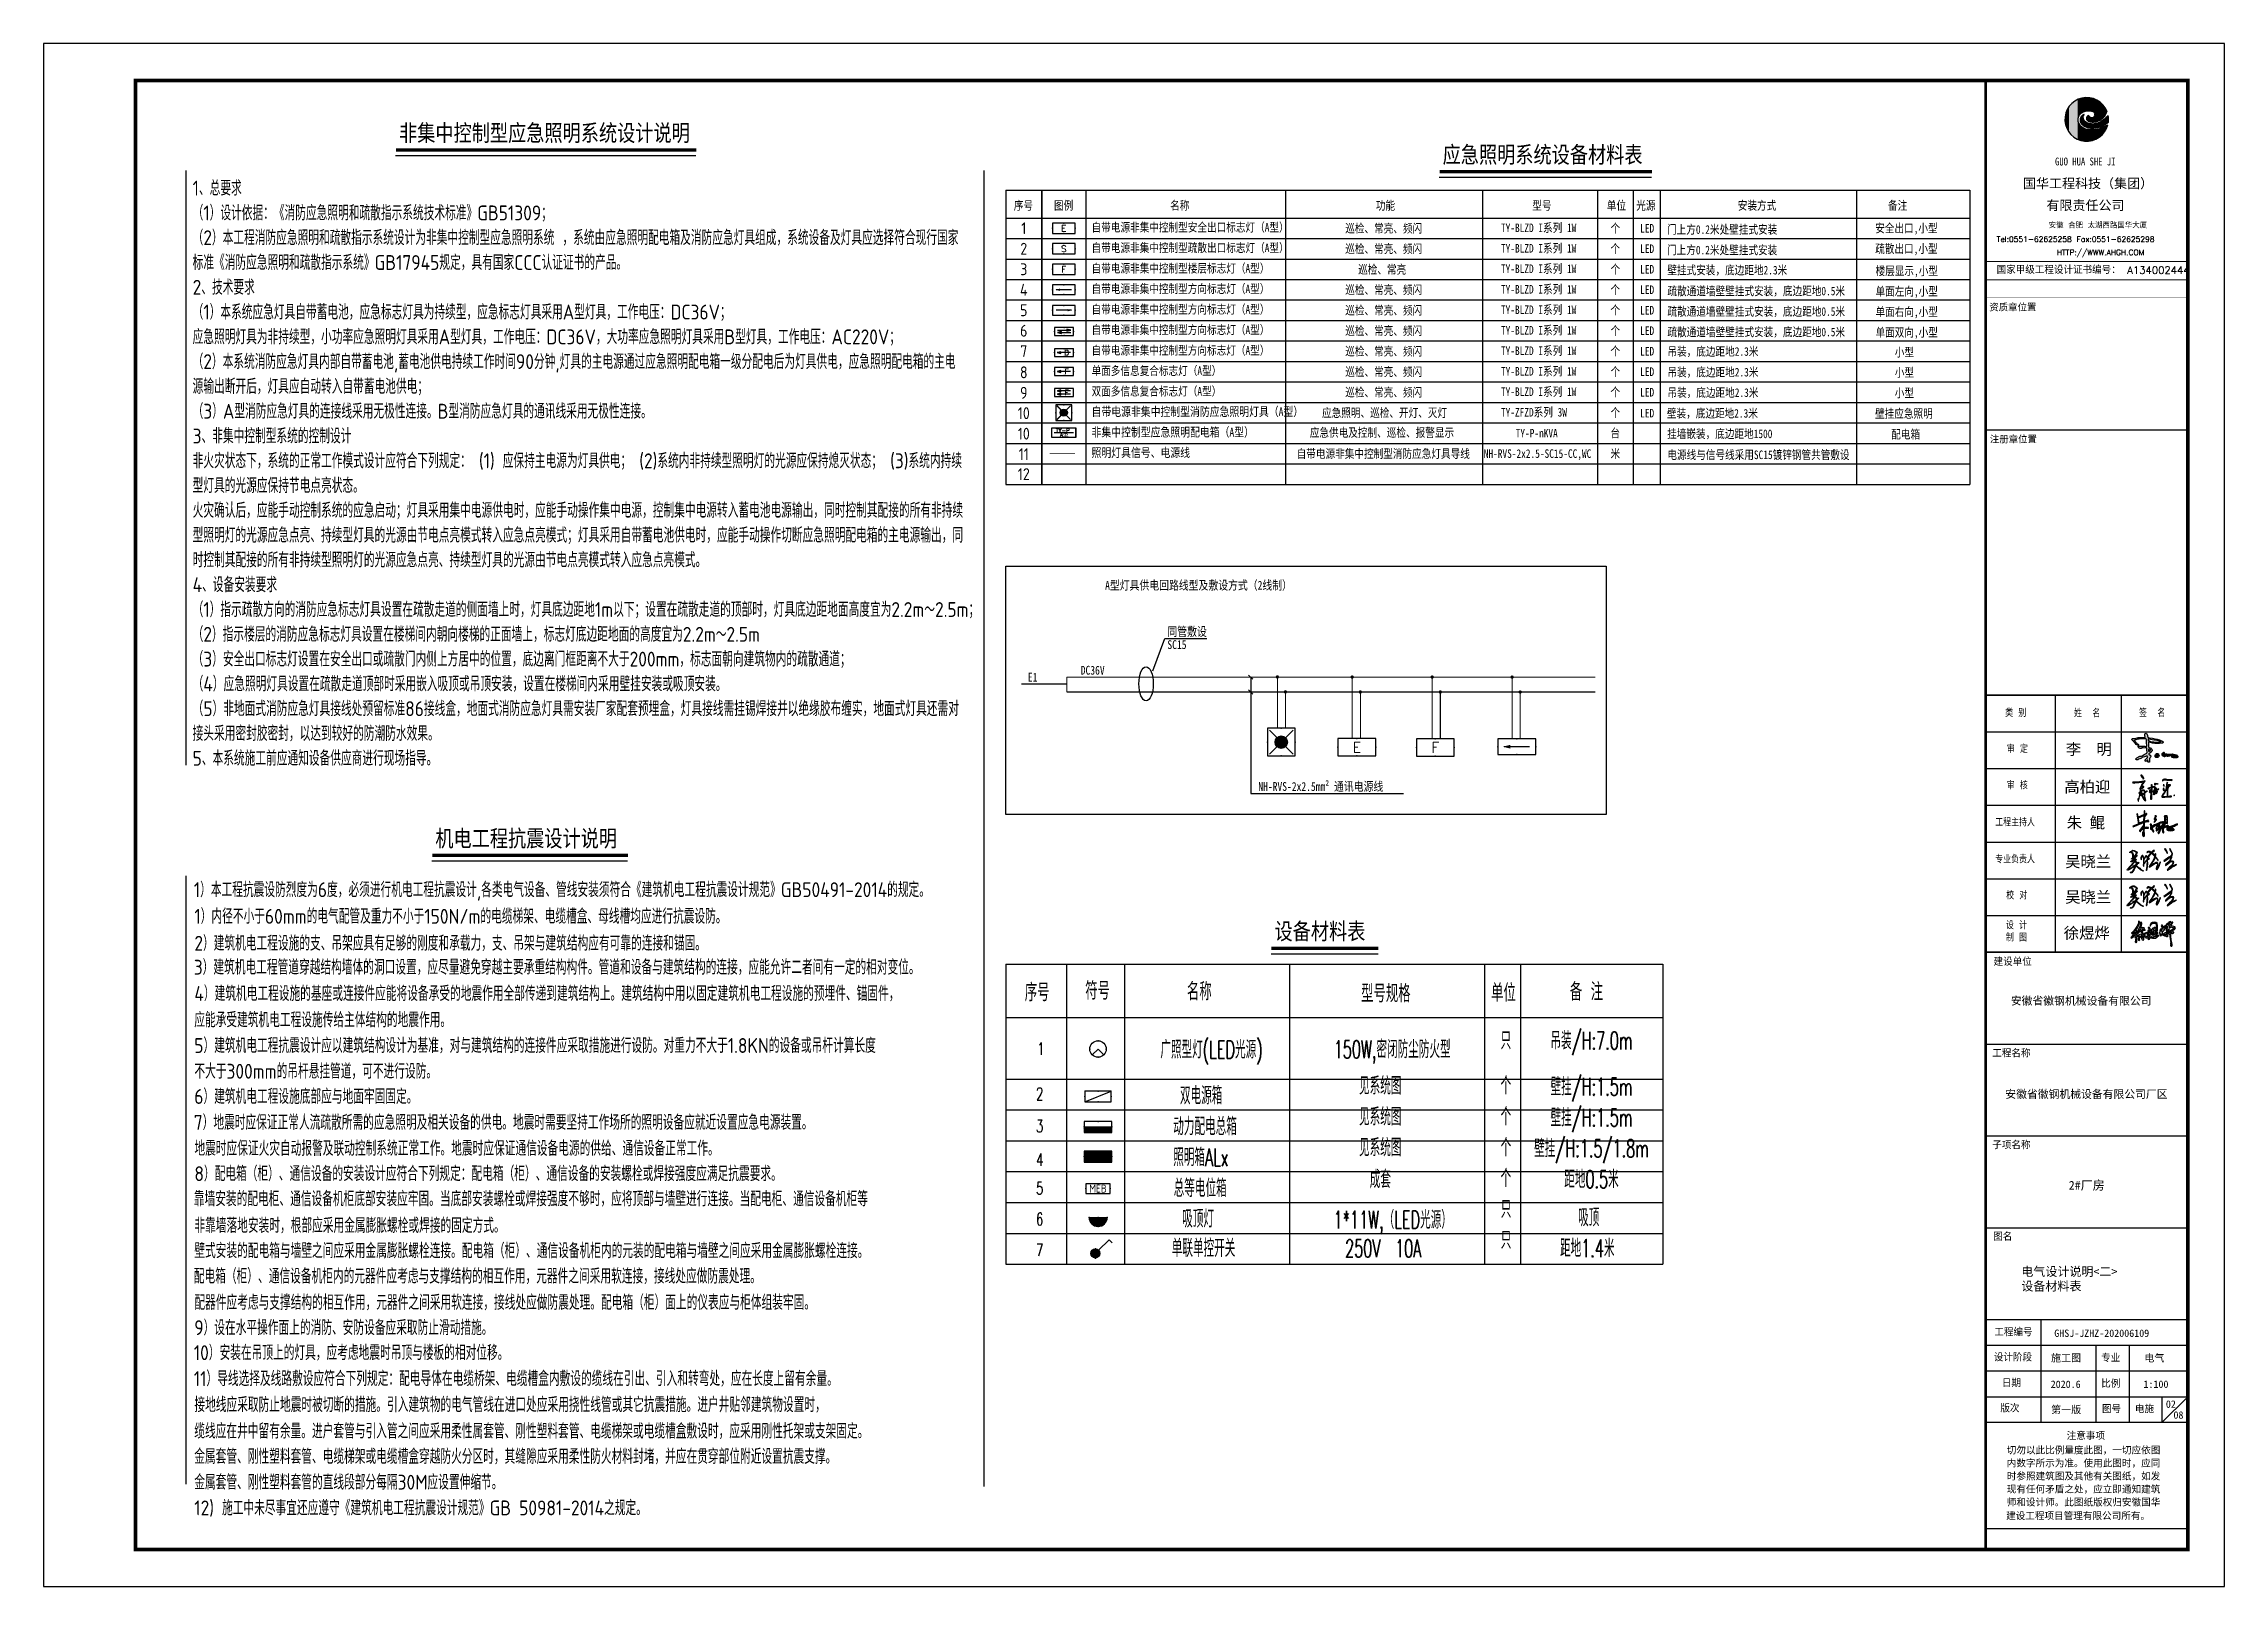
# Model space of a CAD drawing. Extents: x -417156 to 1571408, y 205758 to 1045562.
# Drawn here: x 926680 to 986080, y 1003562 to 1045562 of the extents above; entities that cross this region are included whole.
import ezdxf
from ezdxf.enums import TextEntityAlignment as Align

# ---------------------------------------------------------------- set-up
doc = ezdxf.new("R2010")
doc.units = 0
doc.header["$LTSCALE"] = 1000
doc.header["$MEASUREMENT"] = 0
for name, pattern in [('CONTINOUS', [0]), ('DASH', [0.35, 0.25, -0.1]), ('PHANTOM2', [31.75, 15.875, -3.175, 3.175, -3.175, 3.175, -3.175])]:
    doc.linetypes.add(name, pattern=pattern)
doc.layers.get('0').update_dxf_attribs({"linetype": 'CONTINUOUS'})
for name, color, linetype in [('1', 7, 'CONTINUOUS'), ('1111', 6, 'CONTINUOUS'), ('ABDE_SYS', 7, 'CONTINUOUS'), ('EQUIP', 3, 'CONTINUOUS'), ('EQUIP-照明', 3, 'CONTINUOUS'), ('EQUIP-箱柜', 3, 'CONTINUOUS'), ('HY5000-箱柜', 3, 'CONTINUOUS'), ('HY5000智能应急照明', 3, 'CONTINUOUS'), ('HY5000智能疏散', 3, 'CONTINUOUS'), ('HY5000智能疏散导线', 3, 'CONTINUOUS'), ('PP-PM-TK', 7, 'CONTINUOUS'), ('PUB_TEXT', 7, 'CONTINUOUS'), ('PUB_TITLE', 4, 'CONTINUOUS'), ('TEL_TITLE', 7, 'CONTINUOUS'), ('WALL', 9, 'CONTINUOUS'), ('WIRE-应急', 1, 'DASH'), ('我的文字', 153, 'CONTINUOUS'), ('电气说明', 2, 'CONTINUOUS'), ('签名', 255, 'CONTINUOUS')]:
    doc.layers.add(name, color=color, linetype=linetype)
doc.styles.add('-GBCBIGGBENOR', font='GBENOR.shx', dxfattribs={"bigfont": 'GBCBIG.shx'})
doc.styles.add('-黑体', font='simhei.ttf', dxfattribs={"width": 0.8})
doc.styles.add('_TCH_LABEL', font='COMPLEX', dxfattribs={"bigfont": 'GBCBIG'})
doc.styles.add('_TEL_DIM', font='SIMPLEX', dxfattribs={"width": 0.8, "height": 3.5, "bigfont": 'HZTXT'})
doc.styles.get("Standard").update_dxf_attribs({"font": 'gbenor.shx', "bigfont": 'gbcbig.shx'})
doc.styles.add('STY15', font='COMPLEX.shx', dxfattribs={"width": 0.8, "bigfont": 'HZTXT.shx'})
doc.styles.add('STYLE1', font='simhei.ttf', dxfattribs={"width": 0.8})
doc.styles.add('TQ', font='txt.shx', dxfattribs={"width": 0.8, "bigfont": 'hztxt.shx'})
doc.styles.add('宋体', font='')
doc.styles.get('宋体').set_extended_font_data('SimSun')

msp = doc.modelspace()

# ---------------------------------------------------------------- texts
at = {"style": '宋体', "width": 0.8}
for s, height, p in [('序号 ', 234, (953106, 1041037)), ('图例 ', 234, (954201, 1041037)), ('名称 ', 234, (957364, 1041037)), ('功能 ', 234, (962967, 1041037)), ('型号 ', 234, (967230, 1041037)), ('单位 ', 234, (969258, 1041037)), ('单位 ', 234, (969259, 1041037)), ('光源 ', 234, (970060, 1041037)), ('光源 ', 234, (970061, 1041037)), ('安装方式 ', 234, (972826, 1041037)), ('备注 ', 234, (976919, 1041037)), ('自带电源非集中控制型安全出口标志灯（A型）', 234, (955224, 1040443)), ('TY-BLZD I系列 1W', 234, (966375, 1040430)), ('TY-BLZD I系列 1W', 234, (966376, 1040430)), ('安全出口,小型', 234, (976569, 1040419)), ('自带电源非集中控制型疏散出口标志灯（A型）', 234, (955224, 1039885)), ('巡检、常亮、频闪', 234, (962133, 1040415)), ('巡检、常亮、频闪', 234, (962133, 1039857)), ('TY-BLZD I系列 1W', 234, (966375, 1039873)), ('个 ', 234, (969358, 1040418)), ('个 ', 234, (969358, 1040418)), ('个 ', 234, (969358, 1039860)), ('个 ', 234, (969358, 1039860)), ('LED', 234, (970166, 1040418)), ('LED', 234, (970166, 1039860)), ('LED', 234, (970167, 1040418)), ('LED', 234, (970167, 1039860)), ('门上方0.2米处壁挂式安装', 234, (970899, 1040384)), ('门上方0.2米处壁挂式安装', 234, (970899, 1039826)), ('疏散出口,小型', 234, (976569, 1039861)), ('自带电源非集中控制型楼层标志灯（A型）', 234, (955224, 1039327)), ('巡检、常亮', 234, (962485, 1039295)), ('TY-BLZD I系列 1W', 234, (966375, 1039315)), ('个 ', 234, (969358, 1039302)), ('个 ', 234, (969358, 1039302)), ('LED', 234, (970166, 1039302)), ('LED', 234, (970167, 1039302)), ('壁挂式安装，底边距地2.3米', 234, (970907, 1039278)), ('楼层显示,小型', 234, (976579, 1039257)), ('自带电源非集中控制型方向标志灯（A型）', 234, (955224, 1038769)), ('巡检、常亮、频闪', 234, (962133, 1038741)), ('TY-BLZD I系列 1W', 234, (966375, 1038757)), ('个 ', 234, (969358, 1038744)), ('个 ', 234, (969358, 1038744)), ('LED', 234, (970166, 1038744)), ('LED', 234, (970167, 1038744)), ('疏散通道墙壁壁挂式安装，底边距地0.5米', 234, (970910, 1038710)), ('单面左向,小型', 234, (976576, 1038699)), ('自带电源非集中控制型方向标志灯（A型）', 234, (955224, 1038211)), ('巡检、常亮、频闪', 234, (962133, 1038183)), ('TY-BLZD I系列 1W', 234, (966375, 1038199)), ('个 ', 234, (969358, 1038187)), ('个 ', 234, (969358, 1038187)), ('LED', 234, (970166, 1038187)), ('LED', 234, (970167, 1038187)), ('疏散通道墙壁壁挂式安装，底边距地0.5米', 234, (970910, 1038152)), ('单面右向,小型', 234, (976576, 1038142)), ('自带电源非集中控制型方向标志灯（A型）', 234, (955224, 1037653)), ('巡检、常亮、频闪', 234, (962133, 1037626)), ('TY-BLZD I系列 1W', 234, (966375, 1037641)), ('个 ', 234, (969358, 1037629)), ('个 ', 234, (969358, 1037629)), ('LED', 234, (970166, 1037629)), ('LED', 234, (970167, 1037629)), ('疏散通道墙壁壁挂式安装，底边距地0.5米', 234, (970910, 1037595)), ('单面双向,小型', 234, (976576, 1037584)), ('自带电源非集中控制型方向标志灯（A型）', 234, (955224, 1037095)), ('巡检、常亮、频闪', 234, (962133, 1037068)), ('TY-BLZD I系列 1W', 234, (966375, 1037083)), ('个 ', 234, (969358, 1037071)), ('个 ', 234, (969358, 1037071)), ('LED', 234, (970166, 1037071)), ('LED', 234, (970167, 1037071)), ('个 ', 234, (969358, 1036513)), ('个 ', 234, (969358, 1036513)), ('吊装，底边距地2.3米', 234, (970910, 1036501)), ('小型', 234, (977103, 1036491)), ('个 ', 234, (969358, 1035955)), ('个 ', 234, (969358, 1035955)), ('吊装，底边距地2.3米', 234, (970910, 1035944)), ('小型', 234, (977103, 1035933)), ('自带电源非集中控制型消防应急照明灯具（A型）', 239.5, (955224, 1035422)), ('应急照明、巡检、开灯、灭灯', 234, (961501, 1035394)), ('TY-ZFZD系列 3W', 234, (966375, 1035410)), ('个 ', 234, (969358, 1035397)), ('个 ', 234, (969358, 1035397)), ('LED', 234, (970167, 1035385)), ('壁装，底边距地2.3米', 234, (970895, 1035380)), ('壁挂应急照明', 234, (976565, 1035373)), ('非集中控制型应急照明配电箱（A型）', 239.5, (955224, 1034864)), ('应急供电及控制、巡检、报警显示', 234, (961168, 1034855)), ('TY-P-nKVA', 234, (966776, 1034840)), ('台 ', 234, (969358, 1034840)), ('台 ', 234, (969358, 1034840)), ('挂墙嵌装，底边距地1500', 234, (970901, 1034822)), ('照明灯具信号、电源线', 239.5, (955224, 1034306)), ('自带电源非集中控制型消防应急灯具导线', 234, (960810, 1034280)), ('NH-RVS-2x2.5-SC15-CC,WC', 234, (965907, 1034283)), ('米 ', 234, (969358, 1034282)), ('米 ', 234, (969358, 1034282)), ('电源线与信号线采用SC15镀锌钢管共管敷设', 234, (970907, 1034251)), ('A型灯具供电回路线型及敷设方式（2线制） ', 239.5, (955593, 1030696)), ('同管敷设 ', 239.5, (957289, 1029434)), ('SC15 ', 239.5, (957289, 1029080)), ('E1 ', 239.5, (953489, 1028193)), ('DC36V ', 239.5, (954929, 1028383)), ('NH-RVS-2x2.5mm² 通讯电源线 ', 239.5, (959766, 1025218))]:
    msp.add_text(s, height=height, dxfattribs=at).set_placement(p)
at = {"color": 4, "style": '宋体', "width": 0.8}
for s, p in [('吊装，底边距地2.3米', (970910, 1037064)), ('小型', (977103, 1037042))]:
    msp.add_text(s, height=234, dxfattribs=at).set_placement(p)
at = {"color": 6, "style": '宋体', "width": 0.8}
for s, p in [('单面多信息复合标志灯（A型）', (955224, 1036538)), ('巡检、常亮、频闪', (962133, 1036510)), ('TY-BLZD I系列 1W', (966375, 1036525)), ('LED', (970166, 1036513)), ('LED', (970167, 1036513)), ('双面多信息复合标志灯（A型）', (955224, 1035980)), ('巡检、常亮、频闪', (962133, 1035952)), ('TY-BLZD I系列 1W', (966375, 1035968)), ('LED', (970166, 1035955)), ('LED', (970167, 1035955))]:
    msp.add_text(s, height=234, dxfattribs=at).set_placement(p)
at = {"ltscale": 0.8, "style": '宋体', "width": 0.8}
msp.add_text('配电箱', height=234, dxfattribs=at).set_placement((977005, 1034808))
at = {"char_height": 324, "width": 974.28, "attachment_point": 5}
for s, insert in [('1', (953378, 1040535)), ('2', (953378, 1039977)), ('3', (953378, 1039419)), ('4', (953378, 1038861)), ('5', (953378, 1038304)), ('6', (953378, 1037746)), ('7', (953378, 1037188)), ('10', (953378, 1035501)), ('10', (953378, 1034943)), ('11', (953378, 1034385)), ('12', (953378, 1033841))]:
    msp.add_mtext(s, dxfattribs=dict(at, insert=insert))
at = {"color": 6, "char_height": 324, "width": 974.28, "attachment_point": 5}
for s, insert in [('8', (953378, 1036613)), ('9', (953378, 1036055))]:
    msp.add_mtext(s, dxfattribs=dict(at, insert=insert))
at = {"layer": 'ABDE_SYS', "color": 3, "linetype": 'CONTINUOUS', "style": 'STY15'}
for s, height, width, p in [('序号', 481.2, 0.7, (953405, 1019491)), ('符号', 481.2, 0.7, (955052, 1019534)), ('名称', 481.2, 0.7, (957822, 1019515)), ('型号规格', 481.2, 0.7, (962566, 1019460)), ('单位', 481.2, 0.7, (966107, 1019481)), ('备 注', 481.2, 0.7, (968251, 1019509)), ('1', 337, 0.7, (953742, 1018028)), ('广照型灯(LED光源)', 481.19, 0.6, (957099, 1017934)), ('150W,密闭防尘防火型', 481.19, 0.6, (961821, 1017941)), ('2', 337, 0.7, (953711, 1016801)), ('双电源箱', 481.2, 0.6, (957632, 1016682, 0)), ('动力配电总箱', 481.2, 0.6, (957449, 1015842, 0)), ('3', 337, 0.7, (953711, 1015924)), ('4', 337, 0.7, (953711, 1015008)), ('照明箱ALx', 481.2, 0.6, (957449, 1015002, 0)), ('5', 337, 0.7, (953711, 1014232)), ('总等电位箱', 481.2, 0.6, (957461, 1014162, 0)), ('6', 337, 0.7, (953711, 1013392)), ('吸顶灯', 481.2, 0.6, (957692, 1013329)), ('1*11W,（LED光源）', 481.19, 0.6, (961818, 1013300)), ('吸顶', 481.2, 0.6, (968477, 1013364)), ('吸顶', 481.2, 0.6, (968477, 1013364)), ('7', 337, 0.7, (953711, 1012552)), ('单联单控开关  ', 481.2, 0.6, (957409, 1012529)), ('250V  10A', 481.2, 0.6, (962130, 1012522)), ('距地1.4米', 481.2, 0.6, (967984, 1012526))]:
    msp.add_text(s, height=height, dxfattribs=dict(at, width=width)).set_placement(p)
at = {"layer": 'ABDE_SYS', "color": 3, "linetype": 'CONTINUOUS', "style": 'STY15', "width": 0.6}
for s, height, p in [('吊装/H:7.0m', 481.2, (968841, 1018180)), ('只', 481, (966510, 1018183)), ('见系统图', 481.2, (963087, 1016948)), ('个', 481, (966510, 1016952)), ('壁挂/H:1.5m', 481.2, (968841, 1016923)), ('见系统图', 481.2, (963087, 1016108)), ('个', 481, (966510, 1016112)), ('壁挂/H:1.5m', 481.2, (968841, 1016083)), ('见系统图', 481.2, (963087, 1015268)), ('个', 481, (966510, 1015272)), ('壁挂/H:1.5/1.8m', 481.19, (968841, 1015243)), ('成套', 481.2, (963091, 1014405)), ('个', 481, (966510, 1014432)), ('距地0.5米', 481.2, (968841, 1014403)), ('只', 481, (966515, 1013592)), ('只', 481, (966515, 1012752))]:
    msp.add_text(s, height=height, dxfattribs=at).set_placement(p, align=Align.CENTER)
at = {"layer": 'EQUIP', "color": 7, "linetype": 'BYBLOCK', "style": '_TEL_DIM'}
for p in [(954546, 1036065), (954547, 1036065)]:
    msp.add_attdef('F', text='D', height=144, dxfattribs=at).set_placement(p, align=Align.MIDDLE_CENTER)
at = {"layer": 'PUB_TEXT', "color": 2}
for s, height, style, p in [('国华工程科技（集团）', 260, '-黑体', (980594, 1041628)), ('有限责任公司', 260, '-黑体', (981232, 1041031)), ('安徽', 150, 'TQ', (981296, 1040538)), ('合肥', 150, 'TQ', (981825, 1040538)), ('太湖西路国华大厦', 150, 'TQ', (982354, 1040538)), ('Tel:0551-62625258 Fax:0551-62625298', 150, 'TQ', (979878, 1040163)), ('国家甲级工程设计证书编号： A134002444', 200, 'TQ', (979877, 1039296)), ('    HTTP://WWW.AHGH.COM', 150, 'TQ', (980933, 1039802)), ('资质章位置', 190, 'TQ', (979678, 1038275)), ('注册章位置', 190, 'TQ', (979691, 1034682)), ('建设单位', 200, 'TQ', (979793, 1020458)), ('工程名称', 200, 'TQ', (979759, 1017967)), ('子项名称', 200, 'TQ', (979759, 1015467)), ('图名', 200, 'TQ', (979783, 1012974)), ('工程编号', 200, 'TQ', (979814, 1010375)), ('设计阶段', 200, 'TQ', (979800, 1009689)), ('专业', 200, 'TQ', (982725, 1009672)), ('日期', 200, 'TQ', (980019, 1008989)), ('比例', 200, 'TQ', (982725, 1008972)), ('版次', 200, 'TQ', (979979, 1008302)), ('图号', 200, 'TQ', (982747, 1008280)), ('电施', 200, 'TQ', (983643, 1008279)), ('注意事项', 193.6, 'TQ', (981784, 1007553)), ('切勿以此比例量度此图，一切应依图', 193.6, 'TQ', (980153, 1007157)), ('内数字所示为准。使用此图时，应同', 193.6, 'TQ', (980153, 1006804)), ('现有任何矛盾之处，应立即通知建筑', 193.6, 'TQ', (980153, 1006094)), ('时参照建筑图及其他有关图纸，如发', 193.6, 'TQ', (980153, 1006449)), ('师和设计师。此图纸版权归安徽国华', 193.6, 'TQ', (980153, 1005739)), ('建设工程项目管理有限公司所有。', 193.6, 'TQ', (980135, 1005370))]:
    msp.add_text(s, height=height, dxfattribs=dict(at, style=style)).set_placement(p)
at = {"layer": 'PUB_TEXT', "color": 2, "style": 'STYLE1', "width": 0.8}
msp.add_text('GUO HUA SHE JI', height=216, dxfattribs=at).set_placement((981467, 1042245))
at = {"layer": 'PUB_TEXT', "color": 2, "char_height": 200, "width": 1679.83, "attachment_point": 1, "style": 'TQ'}
for s, insert in [('类 别', (980109, 1027435)), ('姓  名', (981983, 1027427)), ('签  名', (983755, 1027435)), ('审 定', (980152, 1026454)), ('审 核', (980151, 1025463)), ('工程主持人', (979839, 1024455)), ('专业负责人', (979838, 1023451)), ('校 对', (980137, 1022467)), ('设 计 \\P制 图', (980130, 1021654))]:
    msp.add_mtext(s, dxfattribs=dict(at, insert=insert))
at = {"layer": 'PUB_TITLE', "color": 255, "style": '-黑体'}
for s, height, p in [('安徽省徽钢机械设备有限公司', 216, (980264, 1019395)), ('安徽省徽钢机械设备有限公司厂区', 216, (980113, 1016855)), ('2#厂房', 240, (981840, 1014360)), ('GHSJ-JZHZ-202006109', 200, (981447, 1010353)), ('施工图', 200, (981357, 1009679)), ('电气', 200, (983900, 1009679)), ('2020.6', 200, (981349, 1008964)), ('1:100', 200, (983876, 1008965)), ('02', 200, (984486, 1008423)), ('第一版', 200, (981361, 1008272)), ('08', 200, (984693, 1008127))]:
    msp.add_text(s, height=height, dxfattribs=at).set_placement(p)
at = {"layer": 'PUB_TITLE', "color": 6, "style": '-黑体'}
for s, p in [('电气设计说明<二>', (980549, 1012011)), ('设备材料表', (980549, 1011614))]:
    msp.add_text(s, height=240, dxfattribs=at).set_placement(p)
at = {"layer": '我的文字', "color": 7, "style": '-GBCBIGGBENOR'}
for s, p in [('1）本工程抗震设防烈度为6度，必须进行机电工程抗震设计,各类电气设备、管线安装须符合《建筑机电工程抗震设计规范》GB50491-2014的规定。', (930771, 1022325)), ('1）内径不小于60mm的电气配管及重力不小于150N/m的电缆梯架、电缆槽盒、母线槽均应进行抗震设防。', (930787, 1021601)), ('2）建筑机电工程设施的支、吊架应具有足够的刚度和承载力，支、吊架与建筑结构应有可靠的连接和锚固。', (930787, 1020867)), ('3）建筑机电工程管道穿越结构墙体的洞口设置，应尽量避免穿越主要承重结构构件。管道和设备与建筑结构的连接，应能允许二者间有一定的相对变位。', (930771, 1020215)), ('4）建筑机电工程设施的基座或连接件应能将设备承受的地震作用全部传递到建筑结构上。建筑结构中用以固定建筑机电工程设施的预埋件、锚固件，', (930787, 1019498)), ('应能承受建筑机电工程设施传给主体结构的地震作用。', (930784, 1018781)), ('5）建筑机电工程抗震设计应以建筑结构设计为基准，对与建筑结构的连接件应采取措施进行设防。对重力不大于1.8KN的设备或吊杆计算长度', (930784, 1018083)), ('不大于300mm的吊杆悬挂管道，可不进行设防。', (930787, 1017382)), ('6）建筑机电工程设施底部应与地面牢固固定。', (930784, 1016695)), ('7）地震时应保证正常人流疏散所需的应急照明及相关设备的供电。地震时需要坚持工作场所的照明设备应就近设置应急电源装置。', (930771, 1015990)), ('地震时应保证火灾自动报警及联动控制系统正常工作。地震时应保证通信设备电源的供给、通信设备正常工作。', (930787, 1015282)), ('8）配电箱（柜）、通信设备的安装设计应符合下列规定：配电箱（柜）、通信设备的安装螺栓或焊接强度应满足抗震要求。', (930787, 1014594)), ('靠墙安装的配电柜、通信设备机柜底部安装应牢固。当底部安装螺栓或焊接强度不够时，应将顶部与墙壁进行连接。当配电柜、通信设备机柜等', (930771, 1013909)), ('非靠墙落地安装时，根部应采用金属膨胀螺栓或焊接的固定方式。', (930787, 1013183)), ('壁式安装的配电箱与墙壁之间应采用金属膨胀螺栓连接。配电箱（柜）、通信设备机柜内的元装的配电箱与墙壁之间应采用金属膨胀螺栓连接。', (930784, 1012495)), ('配电箱（柜）、通信设备机柜内的元器件应考虑与支撑结构的相互作用，元器件之间采用软连接，接线处应做防震处理。', (930771, 1011804)), ('配器件应考虑与支撑结构的相互作用，元器件之间采用软连接，接线处应做防震处理。配电箱（柜）面上的仪表应与柜体组装牢固。', (930787, 1011088)), ('9）设在水平操作面上的消防、安防设备应采取防止滑动措施。', (930784, 1010401)), ('10）安装在吊顶上的灯具，应考虑地震时吊顶与楼板的相对位移。', (930771, 1009720)), ('11）导线选择及线路敷设应符合下列规定：配电导体在电缆桥架、电缆槽盒内敷设的缆线在引出、引入和转弯处，应在长度上留有余量。', (930771, 1009014)), ('接地线应采取防止地震时被切断的措施。引入建筑物的电气管线在进口处应采用挠性线管或其它抗震措施。进户井贴邻建筑物设置时，', (930787, 1008304)), ('缆线应在井中留有余量。进户套管与引入管之间应采用柔性属套管、刚性塑料套管、电缆梯架或电缆槽盒敷设时，应采用刚性托架或支架固定。', (930784, 1007585)), ('金属套管、刚性塑料套管、电缆梯架或电缆槽盒穿越防火分区时，其缝隙应采用柔性防火材料封堵，并应在贯穿部位附近设置抗震支撑。', (930784, 1006895)), ('金属套管、刚性塑料套管的直线段部分每隔30M应设置伸缩节。', (930784, 1006195)), ('12) 施工中未尽事宜还应遵守《建筑机电工程抗震设计规范》GB 50981-2014之规定。', (930784, 1005495))]:
    msp.add_text(s, height=404.81, rotation=0, dxfattribs=at).set_placement(p)
at = {"layer": '我的文字', "color": 244, "insert": (930739, 1041830), "char_height": 422.4, "width": 20994.12, "attachment_point": 1, "rotation": 0, "style": '-GBCBIGGBENOR'}
msp.add_mtext('{\\H0.9584x;\\C7;1、总要求\\P（1）设计依据：《消防应急照明和疏散指示系统技术标准》GB51309；\\P（2）本工程消防应急照明和疏散指示系统设计为非集中控制型应急照明系统 ，系统由应急照明配电箱及消防应急灯具组成，系统设备及灯具应选择符合现行国家标准《消防应急照明和疏散指示系统》GB17945规定，具有国家CCC认证证书的产品。\\P2、技术要求\\P（1）本系统应急灯具自带蓄电池，应急标志灯具为持续型，应急标志灯具采用A型灯具，工作电压：DC36V；\\P应急照明灯具为非持续型，小功率应急照明灯具采用A型灯具，工作电压：DC36V，大功率应急照明灯具采用B型灯具，工作电压：AC220V；\\P（2）本系统消防应急灯具内部自带蓄电池,蓄电池供电持续工作时间90分钟,灯具的主电源通过应急照明配电箱一级分配电后为灯具供电，应急照明配电箱的主电源输出断开后，灯具应自动转入自带蓄电池供电；\\P（3）\\C256;A型消防应急灯具的连接线采用无极性连接。B型消防应急灯具的通讯线采用无极性连接。\\C7;\\P3、非集中控制型系统的控制设计\\P非火灾状态下，系统的正常工作模式设计应符合下列规定： (1) 应保持主电源为灯具供电； (2)系统内非持续型照明灯的光源应保持熄灭状态； (3)系统内持续型灯具的光源应保持节电点亮状态。\\P火灾确认后，应能手动控制系统的应急启动；灯具采用集中电源供电时，应能手动操作集中电源，控制集中电源转入蓄电池电源输出，同时控制其配接的所有非持续型照明灯的光源应急点亮、持续型灯具的光源由节电点亮模式转入应急点亮模式；灯具采用自带蓄电池供电时，应能手动操作切断应急照明配电箱的主电源输出，同时控制其配接的所有非持续型照明灯的光源应急点亮、持续型灯具的光源由节电点亮模式转入应急点亮模式。\\P4、设备安装要求\\P（1）指示疏散方向的消防应急标志灯具设置在疏散走道的侧面墙上时，灯具底边距地1m以下；设置在疏散走道的顶部时，灯具底边距地面高度宜为2.2m～2.5m；\\P（2）指示楼层的消防应急标志灯具设置在楼梯间内朝向楼梯的正面墙上，标志灯底边距地面的高度宜为2.2m～2.5m\\P（3）安全出口标志灯设置在安全出口或疏散门内侧上方居中的位置，底边离门框距离不大于200mm，标志面朝向建筑物内的疏散通道； \\P（4）应急照明灯具设置在疏散走道顶部时采用嵌入吸顶或吊顶安装，设置在楼梯间内采用壁挂安装或吸顶安装。\\P（5）非地面式消防应急灯具接线处预留标准86接线盒，地面式消防应急灯具需安装厂家配套预埋盒，灯具接线需挂锡焊接并以绝缘胶布缠实，地面式灯具还需对接头采用密封胶密封，以达到较好的防潮防水效果。\\P5、本系统施工前应通知设备供应商进行现场指导。}', dxfattribs=at)
at = {"layer": '电气说明', "color": 3, "style": '宋体', "width": 0.8}
for s, p in [('非集中控制型应急照明系统设计说明', (936362, 1042905)), ('应急照明系统设备材料表', (964787, 1042314)), ('机电工程抗震设计说明', (937349, 1023699)), ('设备材料表', (960208, 1021170))]:
    msp.add_text(s, height=453.6, dxfattribs=at).set_placement(p)
at = {"layer": '签名', "linetype": 'CONTINUOUS', "style": '-黑体'}
for s, p in [('李  明', (981762, 1026201)), ('高柏迎', (981721, 1025175)), ('朱 鲲', (981786, 1024201)), ('吴晓兰', (981746, 1023143)), ('吴晓兰', (981746, 1022176)), ('徐煜烨', (981705, 1021196))]:
    msp.add_text(s, height=306, dxfattribs=at).set_placement(p)

# ---------------------------------------------------------------- blocks, each defined once
blk = doc.blocks.new('*X21')
at = {"color": 0}
for p, q in [((-250, 33), (-83, 200)), ((-250, 68), (-118, 200)), ((-250, 104), (-154, 200)), ((-250, 139), (-189, 200)), ((-250, 174), (-224, 200)), ((-247, 0), (-47, 200)), ((-212, 0), (-12, 200)), ((-177, 0), (23, 200)), ((-141, 0), (59, 200)), ((-106, 0), (94, 200)), ((-71, 0), (129, 200)), ((-35, 0), (165, 200)), ((0, 0), (200, 200)), ((35, 0), (235, 200)), ((71, 0), (250, 179)), ((106, 0), (250, 144)), ((141, 0), (250, 109)), ((177, 0), (250, 73)), ((212, 0), (250, 38)), ((247, 0), (250, 3))]:
    blk.add_line(p, q, dxfattribs=at)
blk = doc.blocks.new('$EQUIP$00001421')
for p, q in [((0.75, 0.6), (-0.75, 0.6)), ((-0.75, 0.6), (-0.75, 0)), ((-0.75, 0), (0.75, 0)), ((0.75, 0), (0.75, 0.6))]:
    blk.add_line(p, q)
at = {"const_width": 0.6}
blk.add_lwpolyline([(-0.75, 0.3), (0.75, 0.3)], dxfattribs=at)
for p in [(-0.75, 0.3), (0, 0.6), (0, 0), (0.75, 0.3)]:
    blk.add_point(p)
at = {"xscale": 0.00300000000061118, "yscale": 0.00300000000061118, "zscale": 0.003}
blk.add_blockref('*X21', (0, 0), dxfattribs=at)
at = {"style": '_TCH_LABEL', "flags": 9}
blk.add_attdef('A', (0, 0), '', height=0.00002, dxfattribs=at)
blk = doc.blocks.new('*X12')
at = {"color": 0}
for p, q in [((-250, 33), (-183, 100)), ((-250, 68), (-218, 100)), ((-247, 0), (-147, 100)), ((-212, 0), (-112, 100)), ((-177, 0), (-77, 100)), ((-141, 0), (-41, 100)), ((-106, 0), (-6, 100)), ((-71, 0), (29, 100)), ((-35, 0), (65, 100)), ((0, 0), (100, 100)), ((35, 0), (135, 100)), ((71, 0), (171, 100)), ((106, 0), (206, 100)), ((141, 0), (241, 100)), ((177, 0), (250, 73)), ((212, 0), (250, 38)), ((247, 0), (250, 3))]:
    blk.add_line(p, q, dxfattribs=at)
blk = doc.blocks.new('$EQUIP$00001414')
for p, q in [((0.75, 0.6), (-0.75, 0.6)), ((-0.75, 0.6), (-0.75, 0)), ((-0.75, 0.3), (0.75, 0.3)), ((-0.75, 0), (0.75, 0)), ((0.75, 0), (0.75, 0.6))]:
    blk.add_line(p, q)
at = {"const_width": 0.3}
blk.add_lwpolyline([(-0.75, 0.15), (0.75, 0.15)], dxfattribs=at)
for p in [(-0.75, 0.3), (0, 0.6), (0, 0), (0.75, 0.3)]:
    blk.add_point(p)
at = {"xscale": 0.00300000000061118, "yscale": 0.00300000000061118, "zscale": 0.003}
blk.add_blockref('*X12', (0, 0), dxfattribs=at)
at = {"style": '_TCH_LABEL', "flags": 9}
blk.add_attdef('A', (0, 0), '', height=0.00002, dxfattribs=at)
blk = doc.blocks.new('$EQUIP$00002700')
for p, q in [((-0.75, 0.6), (-0.75, 0)), ((0.75, 0.6), (-0.75, 0.6)), ((-0.75, 0), (0.75, 0)), ((0.75, 0), (0.75, 0.6))]:
    blk.add_line(p, q)
at = {"const_width": 0.04}
blk.add_lwpolyline([(-0.75, 0.6), (-0.75, 0), (0.75, 0), (0.75, 0.6), (-0.75, 0.6), (-0.75, 0)], dxfattribs=at)
for p in [(-0.75, 0.3), (0, 0.6), (0, 0), (0.75, 0.3)]:
    blk.add_point(p)
at = {"color": 7}
blk.add_attdef('$TEXT$', text='', height=0.5, dxfattribs=at).set_placement((0, 0.3), align=Align.MIDDLE_CENTER)
blk = doc.blocks.new('$EQUIP$00002831')
for q in [(-0.35, -0.35), (0.35, -0.35)]:
    blk.add_line((0, 0), q)
at = {"const_width": 0.04}
blk.add_lwpolyline([(0.5, 0, 1), (-0.5, 0, 1), (0.5, 0, -2.700563)], format="xyb", dxfattribs=at)
blk.add_circle((0, 0), 0.5)
for p in [(-0.5, 0), (0, 0.5), (0.5, 0), (0, -0.5)]:
    blk.add_point(p)
blk = doc.blocks.new('$EQUIP$00002942')
for p, q in [((-0.75, 0.6), (-0.75, 0)), ((-0.75, 0), (0.75, 0.6)), ((0.75, 0.6), (-0.75, 0.6)), ((-0.75, 0), (0.75, 0)), ((0.75, 0), (0.75, 0.6))]:
    blk.add_line(p, q)
at = {"const_width": 0.04}
blk.add_lwpolyline([(-0.75, 0.6), (-0.75, 0), (0.75, 0), (0.75, 0.6), (-0.75, 0.6), (-0.75, 0)], dxfattribs=at)
for p in [(-0.75, 0.3), (0, 0.6), (0, 0), (0.75, 0.3)]:
    blk.add_point(p)
blk = doc.blocks.new('$EQUIP$00001205')
for p, q in [((0.147, 0.356), (0.625, 0.833)), ((0.625, 0.833), (0.766, 0.692))]:
    blk.add_line(p, q)
blk.add_circle((0, 0.208), 0.208)
for p in [(-0.208, 0.208), (0, 0.417), (0, 0), (0.208, 0.208)]:
    blk.add_point(p)
for points in [[(-0.18, 0.312), (0.18, 0.312), (-0.208, 0.208), (0.208, 0.208)], [(-0.18, 0.104), (0.18, 0.104), (-0.208, 0.208), (0.208, 0.208)], [(-0.104, 0.389), (0.104, 0.389), (-0.18, 0.312), (0.18, 0.312)], [(-0.104, 0.028), (0.104, 0.028), (-0.18, 0.104), (0.18, 0.104)], [(0, 0.417), (0, 0.417), (-0.104, 0.389), (0.104, 0.389)], [(0, 0), (0, 0), (-0.104, 0.028), (0.104, 0.028)]]:
    blk.add_solid(points)
at = {"flags": 9}
blk.add_attdef('A', (0, 0), '', height=0.00002, dxfattribs=at)
blk = doc.blocks.new('$EQUIP$00001168')
blk.add_line((-0.5, 0), (0.5, 0))
blk.add_arc((0, 0), 0.5, 180, 0)
for p in [(-0.5, 0), (0, 0), (0.5, 0), (0, -0.5)]:
    blk.add_point(p)
for points in [[(0.43, -0.25), (-0.43, -0.25), (0.5, 0), (-0.5, 0)], [(0.25, -0.43), (-0.25, -0.43), (0.43, -0.25), (-0.43, -0.25)], [(0, -0.5), (0, -0.5), (0.25, -0.43), (-0.25, -0.43)]]:
    blk.add_solid(points)
at = {"flags": 9}
blk.add_attdef('A', (0, 0), '', height=0.00002, dxfattribs=at)
blk = doc.blocks.new('BA')
at = {"layer": 'HY5000智能疏散'}
for p, q in [((432, 396), (-432, 396)), ((-432, 396), (-432, 0)), ((-432, 0), (432, 0)), ((432, 0), (432, 396))]:
    blk.add_line(p, q, dxfattribs=at)
for p in [(-432, 198), (0, 396), (0, 0), (432, 198)]:
    blk.add_point(p, dxfattribs=at)
blk = doc.blocks.new('HB_F')
at = {"layer": 'HY5000智能疏散'}
for p, q in [((432, 396), (-432, 396)), ((-432, 396), (-432, 0)), ((-432, 0), (432, 0)), ((432, 0), (432, 396))]:
    blk.add_line(p, q, dxfattribs=at)
for p in [(-432, 198), (0, 396), (0, 0), (432, 198)]:
    blk.add_point(p, dxfattribs=at)
blk = doc.blocks.new('BL')
at = {"layer": 'HY5000智能疏散', "linetype": 'BYBLOCK'}
for p, q in [((432, 0), (-432, 0)), ((-432, 0), (-432, -360)), ((432, -360), (432, 0)), ((-432, -360), (432, -360))]:
    blk.add_line(p, q, dxfattribs=at)
at = {"layer": 'HY5000智能疏散', "color": 7, "linetype": 'BYBLOCK'}
blk.add_line((288, -180), (-288, -180), dxfattribs=at)
at = {"layer": 'HY5000智能疏散', "linetype": 'BYBLOCK'}
for p in [(0, 0), (-432, -180), (0, -360), (432, -180)]:
    blk.add_point(p, dxfattribs=at)
blk.add_solid([(-144, -137), (-317, -180), (-144, -223)], dxfattribs=at)
blk = doc.blocks.new('BR')
at = {"layer": 'HY5000智能疏散'}
for p, q in [((432, 0), (-432, 0)), ((-432, 0), (-432, -360)), ((432, -360), (432, 0)), ((-432, -360), (432, -360))]:
    blk.add_line(p, q, dxfattribs=at)
at = {"layer": 'HY5000智能疏散', "color": 7}
blk.add_line((288, -180), (-288, -180), dxfattribs=at)
at = {"layer": 'HY5000智能疏散'}
for p in [(0, 0), (-432, -180), (0, -360), (432, -180)]:
    blk.add_point(p, dxfattribs=at)
blk.add_solid([(144, -137), (317, -180), (144, -223)], dxfattribs=at)
blk = doc.blocks.new('E3WQ-3')
at = {"layer": 'HY5000智能应急照明'}
h = blk.add_hatch(color=256, dxfattribs=at)
h.paths.add_polyline_path([(-95, 395), (0, 300), (95, 395, 0.414214)])
h.paths.add_polyline_path([(-95, 395, 0.198912), (-134, 300, 0.198912), (-95, 205), (0, 300)])
h.paths.add_polyline_path([(0, 300), (-95, 205, 0.414214), (95, 205)])
h.paths.add_polyline_path([(134, 300, 0.198912), (95, 395), (0, 300), (95, 205, 0.198912)])
for p, q in [((-257, 557), (257, 43)), ((-257, 43), (257, 557))]:
    blk.add_line(p, q, dxfattribs=at)
blk.add_lwpolyline([(-300, 600), (-300, 0), (300, 0), (300, 600)], close=True, dxfattribs=at)
blk.add_circle((0, 300), 134, dxfattribs=at)
for p in [(0, 600), (-300, 300), (0, 0), (300, 300)]:
    blk.add_point(p, dxfattribs=at)
blk = doc.blocks.new('DL-A型')
blk.add_line((-368, 180), (368, 180))
at = {"layer": 'HY5000-箱柜', "linetype": 'BYBLOCK'}
for p, q in [((-450, 360), (450, 360)), ((-450, 0), (-450, 360)), ((450, 0), (-450, 0)), ((450, 360), (450, 0))]:
    blk.add_line(p, q, dxfattribs=at)
at = {"layer": 'HY5000-箱柜', "color": 7, "style": '_TEL_DIM'}
for s, p in [('TY-P', (-307, 186)), ('A型', (-147, 14))]:
    blk.add_text(s, height=153.5, dxfattribs=at).set_placement(p)
blk = doc.blocks.new('$EQUIP$00002540')
blk.add_hatch(color=256).paths.add_polyline_path([(0.24, 0.37), (0.24, 0.23), (0.53, 0.3)])
for p, q in [((-0.72, 0.6), (-0.72, 0)), ((0.72, 0.6), (-0.72, 0.6)), ((-0.72, 0), (0.72, 0)), ((0.24, 0.37), (0.24, 0.23)), ((0.53, 0.3), (0.24, 0.37)), ((0.24, 0.23), (0.53, 0.3)), ((0.72, 0), (0.72, 0.6))]:
    blk.add_line(p, q)
at = {"color": 7}
blk.add_line((-0.48, 0.3), (0.48, 0.3), dxfattribs=at)
at = {"const_width": 0.032}
blk.add_lwpolyline([(-0.72, 0.6), (-0.72, 0), (0.72, 0), (0.72, 0.6), (-0.72, 0.6), (-0.72, 0)], dxfattribs=at)
for p in [(-0.72, 0.3), (0, 0.6), (0, 0), (0.72, 0.3)]:
    blk.add_point(p)
blk = doc.blocks.new('$EQUIP_U$00000091_USER-201')
at = {"linetype": 'BYBLOCK'}
for p in [(-0.72, 0), (0, 0.3), (0.72, 0), (0, -0.3)]:
    blk.add_point(p, dxfattribs=at)
at = {"linetype": 'BYBLOCK', "rotation": 180}
blk.add_blockref('$EQUIP$00002540', (0, 0.3), dxfattribs=at)
at = {"color": 7, "linetype": 'BYBLOCK', "style": '_TEL_DIM'}
blk.add_attdef('$TEXT$', text='', height=0.4, dxfattribs=at).set_placement((0.2, 0), align=Align.MIDDLE_CENTER)
blk = doc.blocks.new('$EQUIP$00002542')
h = blk.add_hatch(color=256)
h.paths.add_polyline_path([(-0.21, 0.29), (-0.5, 0.22), (-0.21, 0.22)])
h.paths.add_polyline_path([(-0.21, 0.22), (-0.5, 0.22), (-0.21, 0.15)])
h.paths.add_polyline_path([(0.21, 0.47), (0.21, 0.33), (0.5, 0.4)])
for p, q in [((-0.72, 0.6), (-0.72, 0)), ((0.72, 0.6), (-0.72, 0.6)), ((-0.72, 0), (0.72, 0)), ((-0.21, 0.29), (-0.5, 0.22)), ((-0.5, 0.22), (-0.21, 0.15)), ((-0.21, 0.15), (-0.21, 0.29)), ((0.21, 0.47), (0.21, 0.33)), ((0.5, 0.4), (0.21, 0.47)), ((0.21, 0.33), (0.5, 0.4)), ((0.72, 0), (0.72, 0.6))]:
    blk.add_line(p, q)
at = {"color": 7}
for p, q in [((-0.51, 0.4), (0.45, 0.4)), ((-0.5, 0.22), (0.51, 0.22))]:
    blk.add_line(p, q, dxfattribs=at)
at = {"const_width": 0.04}
blk.add_lwpolyline([(-0.72, 0.6), (-0.72, 0), (0.72, 0), (0.72, 0.6), (-0.72, 0.6), (-0.72, 0)], dxfattribs=at)
for p in [(-0.72, 0.3), (0, 0.6), (0, 0), (0.72, 0.3)]:
    blk.add_point(p)
blk = doc.blocks.new('*U56')
at = {"layer": 'HY5000智能疏散', "linetype": 'BYBLOCK'}
for p, q in [((432, 0), (-432, 0)), ((-432, 0), (-432, -360)), ((432, -360), (432, 0)), ((-432, -360), (432, -360))]:
    blk.add_line(p, q, dxfattribs=at)
at = {"layer": 'HY5000智能疏散', "color": 7, "linetype": 'BYBLOCK'}
blk.add_line((288, -180), (-288, -180), dxfattribs=at)
at = {"layer": 'HY5000智能疏散', "linetype": 'BYBLOCK'}
for p in [(0, 0), (-432, -180), (0, -360), (432, -180)]:
    blk.add_point(p, dxfattribs=at)
blk.add_solid([(-144, -137), (-317, -180), (-144, -223)], dxfattribs=at)
blk = doc.blocks.new('*U57')
at = {"layer": 'HY5000智能疏散'}
for p, q in [((432, 396), (-432, 396)), ((-432, 396), (-432, 0)), ((-432, 0), (432, 0)), ((432, 0), (432, 396))]:
    blk.add_line(p, q, dxfattribs=at)
for p in [(-432, 198), (0, 396), (0, 0), (432, 198)]:
    blk.add_point(p, dxfattribs=at)
blk = doc.blocks.new('*U38')
at = {"layer": 'PP-PM-TK', "color": 1}
for points in [[(2, 733), (7, 279), (7, 734)], [(7, 734), (16, 280), (16, 734)], [(16, 280), (16, 734), (18, 279)], [(16, 734), (18, 279), (18, 734)], [(18, 279), (18, 734), (21, 279)], [(21, 279), (21, 734), (28, 279)], [(-734, 26), (-725, -117), (-725, 92)], [(-725, 92), (-715, -155), (-715, 168)], [(-725, -117), (-725, 92), (-715, -155)], [(-715, 168), (-689, -255), (-689, 245)], [(-715, -155), (-715, 168), (-689, -255)], [(-689, 245), (-669, -296), (-669, 303)], [(-689, -255), (-689, 245), (-669, -296)], [(-669, 303), (-627, -384), (-627, 377)], [(-669, -296), (-669, 303), (-627, -384)], [(-627, 377), (-598, -422), (-598, 427)], [(-627, -384), (-627, 377), (-598, -422)], [(-598, 427), (-540, -498), (-540, 493)], [(-598, -422), (-598, 427), (-540, -498)], [(-540, 493), (-504, -531), (-504, 535)], [(-540, -498), (-540, 493), (-504, -531)], [(-504, 535), (-434, -593), (-434, 589)], [(-504, -531), (-504, 535), (-434, -593)], [(-434, 589), (-390, -619), (-390, 622)], [(-434, -593), (-434, 589), (-390, -619)], [(-390, 622), (-310, -666), (-310, 662)], [(-390, -619), (-390, 622), (-310, -666)], [(-310, 662), (-302, -669), (-302, 667)], [(-310, -666), (-310, 662), (-302, -669)], [(-302, 667), (-300, 1), (-300, 667)], [(-300, 667), (-299, 9), (-299, 668)], [(-299, 668), (-289, 51), (-289, 673)], [(-289, 673), (-287, 62), (-287, 674)], [(-287, 674), (-274, 89), (-274, 680)], [(-274, 680), (-262, 115), (-262, 686)], [(-262, 686), (-255, 126), (-255, 688)], [(-262, 686), (-262, 115), (-262, 686)], [(-255, 688), (-231, 157), (-231, 695)], [(-231, 695), (-227, 163), (-227, 696)], [(-227, 696), (-222, 168), (-222, 697)], [(-222, 697), (-221, 168), (-221, 697)], [(-222, 3), (-221, -43), (-221, 4)], [(-221, 697), (-215, 174), (-215, 699)], [(-221, 4), (-215, -82), (-215, 32)], [(-221, -43), (-221, 4), (-215, -82)], [(-215, 699), (-211, 177), (-211, 700)], [(-215, 32), (-211, -92), (-211, 48)], [(-215, -82), (-215, 32), (-211, -92)], [(-211, 700), (-202, 186), (-202, 703)], [(-211, 48), (-202, -118), (-202, 68)], [(-211, -92), (-211, 48), (-202, -118)], [(-202, 703), (-199, 188), (-199, 704)], [(-202, 68), (-199, -122), (-199, 73)], [(-202, -118), (-202, 68), (-199, -122)], [(-199, 704), (-185, 201), (-185, 708)], [(-199, 73), (-185, -143), (-185, 93)], [(-199, -122), (-199, 73), (-185, -143)], [(-185, 708), (-183, 203), (-183, 708)], [(-185, 93), (-183, -145), (-183, 96)], [(-185, -143), (-185, 93), (-183, -145)], [(-183, 708), (-179, 206), (-179, 709)], [(-183, 96), (-179, -149), (-179, 100)], [(-183, -145), (-183, 96), (-179, -149)], [(-179, 709), (-176, 208), (-176, 710)], [(-179, 100), (-176, -152), (-176, 103)], [(-179, -149), (-179, 100), (-176, -152)], [(-176, 710), (-175, 208), (-175, 710)], [(-176, 103), (-175, -153), (-175, 104)], [(-176, -152), (-176, 103), (-175, -153)], [(-175, 710), (-163, 216), (-163, 714)], [(-175, 104), (-163, -165), (-163, 116)], [(-175, -153), (-175, 104), (-163, -165)], [(-163, 714), (-142, 228), (-142, 719)], [(-163, 116), (-142, -181), (-142, 137)], [(-163, -165), (-163, 116), (-142, -181)], [(-142, 719), (-124, 239), (-124, 724)], [(-142, 137), (-124, -195), (-124, 151)], [(-142, -181), (-142, 137), (-124, -195)], [(-124, 724), (-123, 240), (-123, 724)], [(-124, 151), (-123, -196), (-123, 152)], [(-124, -195), (-124, 151), (-123, -196)], [(-123, 724), (-122, 240), (-122, 724)], [(-123, 152), (-122, -196), (-122, 153)], [(-123, -196), (-123, 152), (-122, -196)], [(-122, 724), (-114, 243), (-114, 725)], [(-122, 153), (-114, -202), (-114, 157)], [(-122, -196), (-122, 153), (-114, -202)], [(-114, 725), (-112, 244), (-112, 725)], [(-114, 157), (-112, 107), (-112, 158)], [(-114, -202), (-114, 87), (-112, -204)], [(-112, 725), (-112, 244), (-112, 725)], [(-112, 725), (-111, 244), (-111, 725)], [(-112, 158), (-111, 117), (-111, 159)], [(-112, 158), (-112, 108), (-112, 158)], [(-112, -204), (-112, 45), (-112, -204)], [(-112, -204), (-112, 42), (-111, -204)], [(-111, 725), (-110, 245), (-110, 725)], [(-111, 159), (-110, 119), (-110, 159)], [(-111, -204), (-111, 38), (-110, -205)], [(-110, 725), (-105, 247), (-105, 725)], [(-110, 159), (-105, 131), (-105, 162)], [(-110, -205), (-110, 34), (-105, -208)], [(-105, 725), (-102, 248), (-102, 726)], [(-105, 162), (-102, 135), (-102, 164)], [(-105, -208), (-105, 12), (-102, -210)], [(-102, 726), (-101, 249), (-101, 726)], [(-102, 164), (-101, 137), (-101, 165)], [(-101, 726), (-95, 251), (-95, 726)], [(-101, 165), (-95, 145), (-95, 166)], [(-95, 726), (-89, 254), (-89, 727)], [(-95, 166), (-89, 151), (-89, 167)], [(-89, 727), (-85, 255), (-85, 727)], [(-85, 727), (-83, 256), (-83, 727)], [(-83, 727), (-79, 257), (-79, 727)], [(-79, 727), (-59, 265), (-59, 729)], [(-59, 729), (-54, 267), (-54, 729)], [(-54, 729), (-45, 270), (-45, 730)], [(-45, 730), (-34, 272), (-34, 731)], [(-34, 731), (-28, 273), (-28, 731)], [(-28, 731), (-19, 276), (-19, 732)], [(-19, 732), (-12, 276), (-12, 732)], [(-12, 732), (-10, 277), (-10, 732)], [(-12, 25), (-10, 11), (-10, 47)], [(-10, 732), (-10, 277), (-10, 732)], [(-10, 732), (-9, 277), (-9, 732)], [(-10, 47), (-9, 4), (-9, 50)], [(-10, 11), (-10, 47), (-10, 10)], [(-10, 47), (-10, 10), (-10, 47)], [(-10, 10), (-10, 47), (-9, 4)], [(-9, 732), (-4, 277), (-4, 733)], [(-9, 50), (-4, -7), (-4, 68)], [(-9, 4), (-9, 50), (-4, -7)], [(-4, 733), (-3, 277), (-3, 733)], [(-4, 68), (-3, -8), (-3, 69)], [(-4, -7), (-4, 68), (-3, -8)], [(-3, 733), (2, 278), (2, 733)], [(-3, 69), (2, -19), (2, 80)], [(-3, -8), (-3, 69), (2, -19)], [(2, 80), (7, -24), (7, 87)], [(2, -19), (2, 80), (7, -24)], [(7, 87), (16, -35), (16, 98)], [(7, -24), (7, 87), (16, -35)], [(16, 98), (18, -37), (18, 100)], [(16, -35), (16, 98), (18, -37)], [(18, 100), (21, -39), (21, 103)], [(18, -37), (18, 100), (21, -39)], [(21, 103), (28, -45), (28, 111)], [(21, -39), (21, 103), (28, -45)], [(28, 279), (28, 733), (30, 279)], [(28, 111), (30, -46), (30, 113)], [(28, -45), (28, 111), (30, -46)], [(30, 279), (30, 733), (40, 278)], [(30, 113), (40, -53), (40, 121)], [(30, -46), (30, 113), (40, -53)], [(40, 278), (40, 732), (44, 278)], [(40, 121), (44, -56), (44, 124)], [(40, -53), (40, 121), (44, -56)], [(44, 278), (44, 731), (58, 277)], [(44, 124), (58, -63), (58, 135)], [(44, -56), (44, 124), (58, -63)], [(58, 277), (58, 730), (69, 276)], [(58, -63), (58, 135), (69, -69)], [(69, 276), (69, 728), (70, 276)], [(69, -69), (69, 126), (70, -69)], [(70, 276), (70, 728), (84, 275)], [(70, -69), (70, 125), (84, -74)], [(84, 275), (84, 726), (85, 275)], [(84, -74), (84, 113), (85, -74)], [(85, 275), (85, 726), (108, 274)], [(85, -74), (85, 112), (108, -81)], [(108, 274), (108, 723), (108, 274)], [(108, 274), (108, 723), (108, 274)], [(108, 274), (108, 723), (109, 274)], [(108, -81), (108, 88), (108, -82)], [(108, -82), (108, 87), (108, -82)], [(108, -82), (108, 87), (109, -82)], [(109, 274), (109, 723), (112, 273)], [(109, -82), (109, 87), (112, -82)], [(112, 273), (112, 723), (135, 270)], [(112, -82), (112, 84), (135, -86)], [(135, 270), (135, 720), (147, 269)], [(135, -86), (135, 66), (147, -88)], [(147, 269), (147, 719), (152, 268)], [(147, -88), (147, 62), (152, -88)], [(152, 268), (152, 718), (152, 268)], [(152, 268), (152, 718), (159, 268)], [(152, -88), (152, 60), (152, -89)], [(152, -89), (152, 60), (159, -89)], [(159, 268), (159, 717), (160, 267)], [(159, -89), (159, 59), (160, -89)], [(160, 267), (160, 717), (164, 267)], [(160, -89), (160, 59), (164, -89)], [(164, 267), (164, 716), (171, 265)], [(164, -89), (164, 59), (171, -89)], [(171, 265), (171, 713), (179, 263)], [(171, 58), (179, -90), (179, 60)], [(171, -89), (171, 58), (179, -90)], [(179, 263), (179, 711), (185, 262)], [(179, 60), (185, -90), (185, 61)], [(179, -90), (179, 60), (185, -90)], [(185, 262), (185, 709), (191, 261)], [(185, 61), (191, -90), (191, 62)], [(191, 261), (191, 707), (207, 254)], [(191, 62), (207, -89), (207, 65)], [(207, 254), (207, 702), (209, 253)], [(207, 65), (209, -89), (209, 66)], [(209, 253), (209, 701), (217, 250)], [(209, 66), (217, -89), (217, 70)], [(217, 250), (217, 698), (225, 244)], [(217, 70), (225, -89), (225, 75)], [(225, 244), (225, 696), (243, 230)], [(225, 75), (243, -87), (243, 86)], [(243, 230), (243, 690), (246, 228)], [(243, 86), (246, -86), (246, 91)], [(246, 228), (246, 689), (248, 227)], [(246, 91), (248, -86), (248, 93)], [(248, 227), (248, 688), (249, 226)], [(248, 93), (249, -86), (249, 94)], [(249, 226), (249, 688), (255, 216)], [(249, 94), (255, -86), (255, 102)], [(255, 216), (255, 686), (266, 199)], [(255, 102), (266, -84), (266, 117)], [(266, 199), (266, 682), (270, 192)], [(266, 117), (270, -84), (270, 133)], [(270, 192), (270, 681), (276, 155)], [(270, 133), (276, -83), (276, 155)], [(569, -14), (588, -190), (588, 2)], [(588, 2), (593, -187), (593, 6)], [(593, 6), (610, -177), (610, 20)], [(610, 20), (616, -173), (616, 25)], [(616, 25), (618, -171), (618, 27)], [(618, 27), (637, -159), (637, 43)], [(637, 43), (643, -155), (643, 48)], [(643, 48), (653, -148), (653, 57)], [(653, 57), (662, -142), (662, 66)], [(662, 66), (664, -140), (664, 68)], [(664, 68), (683, -126), (683, 86)], [(683, 86), (711, -105), (711, 112)], [(711, 112), (724, -95), (724, 124)], [(-302, -669), (-302, -30), (-300, -669)], [(-300, -669), (-300, -43), (-299, -670)], [(-299, -670), (-299, -61), (-289, -673)], [(-289, -673), (-289, -97), (-287, -674)], [(-287, -674), (-287, -102), (-274, -679)], [(-274, -679), (-274, -130), (-262, -683)], [(-262, -683), (-262, -150), (-262, -683)], [(-262, -683), (-262, -150), (-255, -686)], [(-255, -686), (-255, -162), (-231, -694)], [(-231, -694), (-231, -192), (-227, -695)], [(-227, -695), (-227, -195), (-222, -697)], [(-222, -697), (-222, -201), (-221, -697)], [(-221, -697), (-221, -201), (-215, -699)], [(-215, -699), (-215, -207), (-211, -701)], [(-211, -701), (-211, -210), (-202, -704)], [(-202, -704), (-202, -219), (-199, -705)], [(-199, -705), (-199, -222), (-185, -710)], [(-185, -710), (-185, -235), (-183, -711)], [(-183, -711), (-183, -237), (-179, -712)], [(-179, -712), (-179, -241), (-176, -713)], [(-176, -713), (-176, -244), (-175, -713)], [(-175, -713), (-175, -244), (-163, -715)], [(-163, -715), (-163, -252), (-142, -718)], [(-142, -718), (-142, -265), (-124, -721)], [(-124, -721), (-124, -276), (-123, -721)], [(-123, -721), (-123, -277), (-122, -721)], [(-122, -721), (-122, -277), (-114, -722)], [(-114, -722), (-114, -282), (-112, -723)], [(-112, -723), (-112, -284), (-112, -723)], [(-112, -723), (-112, -284), (-111, -723)], [(-111, -723), (-111, -284), (-110, -723)], [(-110, -723), (-110, -285), (-105, -724)], [(-105, -724), (-105, -287), (-102, -724)], [(-102, -210), (-102, -2), (-101, -212)], [(-102, -724), (-102, -288), (-101, -724)], [(-101, -212), (-101, -5), (-95, -215)], [(-101, -724), (-101, -289), (-95, -725)], [(-95, -215), (-95, -17), (-89, -219)], [(-95, -725), (-95, -291), (-89, -726)], [(-89, -219), (-89, -28), (-85, -222)], [(-89, -726), (-89, -294), (-85, -727)], [(-85, -222), (-85, -35), (-83, -223)], [(-85, -727), (-85, -295), (-83, -727)], [(-83, -223), (-83, -39), (-79, -226)], [(-83, -727), (-83, -296), (-79, -727)], [(-79, -226), (-79, -46), (-59, -239)], [(-79, -727), (-79, -298), (-59, -730)], [(-59, -239), (-59, -68), (-54, -241)], [(-59, -730), (-59, -306), (-54, -731)], [(-54, -241), (-54, -73), (-45, -246)], [(-54, -731), (-54, -308), (-45, -732)], [(-45, -246), (-45, -83), (-34, -252)], [(-45, -732), (-45, -312), (-34, -734)], [(-34, -252), (-34, -91), (-28, -254)], [(-28, -254), (-28, -95), (-19, -259)], [(-19, -259), (-19, -101), (-12, -263)], [(-12, -263), (-12, -106), (-10, -264)], [(-10, -264), (-10, -108), (-10, -264)], [(-10, -264), (-10, -108), (-9, -264)], [(-9, -264), (-9, -108), (-4, -267)], [(-4, -267), (-4, -111), (-3, -267)], [(-3, -267), (-3, -111), (2, -269)], [(2, -269), (2, -114), (7, -270)], [(7, -270), (7, -116), (16, -273)], [(16, -273), (16, -121), (18, -274)], [(18, -274), (18, -122), (21, -274)], [(21, -274), (21, -123), (28, -277)], [(28, -277), (28, -127), (30, -277)], [(30, -277), (30, -128), (40, -280)], [(40, -280), (40, -131), (44, -281)], [(44, -281), (44, -133), (58, -283)], [(58, -283), (58, -137), (69, -285)], [(69, -285), (69, -141), (70, -285)], [(70, -285), (70, -141), (84, -288)], [(84, -288), (84, -144), (85, -288)], [(85, -288), (85, -144), (108, -289)], [(108, -289), (108, -149), (108, -289)], [(108, -289), (108, -149), (108, -289)], [(108, -289), (108, -149), (109, -289)], [(109, -289), (109, -150), (112, -289)], [(112, -289), (112, -150), (135, -291)], [(135, -291), (135, -153), (147, -291)], [(147, -291), (147, -154), (152, -291)], [(152, -291), (152, -155), (152, -291)], [(152, -291), (152, -155), (159, -292)], [(152, -344), (152, -716), (152, -344)], [(152, -344), (159, -714), (159, -344)], [(159, -292), (159, -155), (160, -292)], [(159, -344), (160, -714), (160, -344)], [(160, -292), (160, -156), (164, -292)], [(160, -344), (164, -713), (164, -344)], [(164, -292), (164, -156), (171, -292)], [(164, -344), (171, -711), (171, -344)], [(171, -292), (171, -156), (179, -293)], [(171, -344), (179, -709), (179, -343)], [(179, -343), (185, -707), (185, -343)], [(185, -343), (191, -706), (191, -343)], [(191, -343), (207, -702), (207, -342)], [(207, -156), (209, -291), (209, -156)], [(207, -342), (209, -701), (209, -342)], [(209, -156), (217, -291), (217, -155)], [(209, -342), (217, -699), (217, -342)], [(217, -155), (225, -290), (225, -155)], [(217, -342), (225, -697), (225, -341)], [(225, -155), (243, -289), (243, -153)], [(225, -341), (243, -693), (243, -340)], [(243, -153), (246, -289), (246, -153)], [(243, -340), (246, -692), (246, -340)], [(246, -153), (248, -289), (248, -153)], [(246, -340), (248, -692), (248, -340)], [(248, -153), (249, -289), (249, -153)], [(248, -340), (249, -691), (249, -340)], [(249, -153), (255, -289), (255, -152)], [(249, -340), (255, -688), (255, -339)], [(255, -152), (266, -288), (266, -150)], [(255, -339), (266, -683), (266, -338)], [(266, -150), (270, -288), (270, -150)], [(266, -338), (270, -681), (270, -338)], [(270, -150), (276, -288), (276, -149)], [(270, -338), (276, -678), (276, -337)], [(276, -149), (283, -287), (283, -147)], [(276, -337), (283, -675), (283, -337)], [(283, -147), (296, -287), (296, -145)], [(283, -337), (296, -669), (296, -335)], [(296, -145), (302, -286), (302, -144)], [(296, -335), (302, -666), (302, -335)], [(302, -144), (307, -286), (307, -143)], [(302, -335), (307, -664), (307, -334)], [(307, -143), (311, -285), (311, -142)], [(307, -334), (311, -662), (311, -334)], [(311, -142), (341, -281), (341, -133)], [(311, -334), (341, -648), (341, -328)], [(341, -133), (369, -276), (369, -125)], [(341, -328), (369, -634), (369, -323)], [(369, -125), (375, -275), (375, -123)], [(369, -323), (375, -631), (375, -322)], [(375, -123), (377, -275), (377, -123)], [(375, -322), (377, -631), (377, -322)], [(377, -123), (383, -273), (383, -121)], [(377, -322), (383, -626), (383, -320)], [(383, -121), (397, -269), (397, -115)], [(383, -320), (397, -616), (397, -316)], [(397, -115), (421, -264), (421, -104)], [(397, -316), (421, -598), (421, -309)], [(421, -104), (431, -261), (431, -100)], [(421, -309), (431, -591), (431, -307)], [(431, -100), (444, -256), (444, -94)], [(431, -307), (444, -581), (444, -303)], [(444, -94), (450, -254), (450, -91)], [(444, -303), (450, -576), (450, -300)], [(450, -91), (460, -250), (460, -87)], [(450, -300), (460, -569), (460, -297)], [(460, -87), (483, -242), (483, -74)], [(460, -297), (483, -552), (483, -288)], [(483, -74), (492, -239), (492, -68)], [(483, -288), (492, -546), (492, -285)], [(492, -68), (509, -231), (509, -58)], [(492, -68), (492, -239), (492, -68)], [(492, -284), (509, -527), (509, -278)], [(492, -285), (492, -545), (492, -284)], [(509, -58), (512, -229), (512, -56)], [(509, -278), (512, -524), (512, -277)], [(512, -56), (513, -229), (513, -55)], [(512, -277), (513, -522), (513, -276)], [(513, -55), (530, -221), (530, -43)], [(513, -276), (530, -504), (530, -269)], [(530, -43), (542, -215), (542, -35)], [(530, -269), (542, -491), (542, -263)], [(542, -35), (552, -210), (552, -28)], [(542, -263), (552, -480), (552, -258)], [(552, -28), (555, -209), (555, -25)], [(552, -258), (555, -476), (555, -257)], [(555, -25), (569, -201), (569, -14)], [(555, -257), (569, -461), (569, -251)], [(569, -251), (588, -440), (588, -242)], [(588, -242), (593, -432), (593, -239)], [(593, -239), (610, -405), (610, -232)], [(610, -232), (616, -395), (616, -229)], [(616, -229), (618, -391), (618, -228)], [(618, -228), (637, -360), (637, -219)], [(637, -219), (643, -350), (643, -217)], [(643, -217), (653, -334), (653, -212)], [(653, -212), (662, -318), (662, -207)], [(662, -207), (664, -312), (664, -206)], [(664, -206), (683, -260), (683, -197)], [(683, -260), (683, -197), (711, -183)]]:
    blk.add_solid(points, dxfattribs=at)
at = {"layer": 'PP-PM-TK', "color": 1, "extrusion": (0, 0, -1)}
for points in [[(-7, 279), (-7, 734), (-16, 280)], [(-18, 734), (-21, 279), (-21, 734)], [(-21, 734), (-28, 279), (-28, 733)], [(302, -30), (302, 667), (300, 1)], [(300, 1), (300, 667), (299, 9)], [(299, 9), (299, 668), (289, 51)], [(289, 51), (289, 673), (287, 62)], [(287, 62), (287, 674), (274, 89)], [(274, 89), (274, 680), (262, 115)], [(262, 115), (262, 686), (262, 115)], [(262, 115), (262, 686), (255, 126)], [(255, 126), (255, 688), (231, 157)], [(231, 157), (231, 695), (227, 163)], [(227, 163), (227, 696), (222, 168)], [(222, 168), (222, 697), (221, 168)], [(221, 168), (221, 697), (215, 174)], [(215, 174), (215, 699), (211, 177)], [(211, 177), (211, 700), (202, 186)], [(202, 186), (202, 703), (199, 188)], [(199, 188), (199, 704), (185, 201)], [(185, 201), (185, 708), (183, 203)], [(183, 203), (183, 708), (179, 206)], [(179, 206), (179, 709), (176, 208)], [(176, 208), (176, 710), (175, 208)], [(175, 208), (175, 710), (163, 216)], [(163, 216), (163, 714), (142, 228)], [(142, 228), (142, 719), (124, 239)], [(124, 239), (124, 724), (123, 240)], [(123, 240), (123, 724), (122, 240)], [(122, 240), (122, 724), (114, 243)], [(114, 243), (114, 725), (112, 244)], [(114, 87), (114, 157), (112, 107)], [(114, 87), (112, -204), (112, 45)], [(112, 244), (112, 725), (112, 244)], [(112, 244), (112, 725), (111, 244)], [(112, 107), (112, 158), (112, 108)], [(112, 108), (112, 158), (111, 117)], [(112, 45), (112, -204), (112, 42)], [(112, 42), (111, -204), (111, 38)], [(111, 244), (111, 725), (110, 245)], [(111, 117), (111, 159), (110, 119)], [(111, 38), (110, -205), (110, 34)], [(110, 245), (110, 725), (105, 247)], [(110, 119), (110, 159), (105, 131)], [(110, 34), (105, -208), (105, 12)], [(105, 247), (105, 725), (102, 248)], [(105, 131), (105, 162), (102, 135)], [(105, 12), (102, -210), (102, -2)], [(102, 248), (102, 726), (101, 249)], [(102, 135), (102, 164), (101, 137)], [(101, 249), (101, 726), (95, 251)], [(101, 137), (101, 165), (95, 145)], [(95, 251), (95, 726), (89, 254)], [(95, 145), (95, 166), (89, 151)], [(89, 254), (89, 727), (85, 255)], [(89, 151), (89, 167), (85, 154)], [(89, 167), (85, 154), (85, 164)], [(85, 255), (85, 727), (83, 256)], [(85, 154), (85, 164), (83, 163)], [(83, 256), (83, 727), (79, 257)], [(79, 257), (79, 727), (59, 265)], [(59, 265), (59, 729), (54, 267)], [(54, 267), (54, 729), (45, 270)], [(45, 270), (45, 730), (34, 272)], [(34, 272), (34, 731), (28, 273)], [(28, 273), (28, 731), (19, 276)], [(19, 276), (19, 732), (12, 276)], [(12, 276), (12, 732), (10, 277)], [(10, 277), (10, 732), (10, 277)], [(10, 277), (10, 732), (9, 277)], [(9, 277), (9, 732), (4, 277)], [(4, 277), (4, 733), (3, 277)], [(3, 277), (3, 733), (-2, 278)], [(-2, 278), (-2, 733), (-7, 279)], [(-28, 733), (-30, 279), (-30, 733)], [(-30, 733), (-40, 278), (-40, 732)], [(-40, 732), (-44, 278), (-44, 731)], [(-44, 731), (-58, 277), (-58, 730)], [(-58, 730), (-69, 276), (-69, 728)], [(-58, 135), (-69, -69), (-69, 126)], [(-69, 728), (-70, 276), (-70, 728)], [(-69, 126), (-70, -69), (-70, 125)], [(-70, 728), (-84, 275), (-84, 726)], [(-70, 125), (-84, -74), (-84, 113)], [(-84, 726), (-85, 275), (-85, 726)], [(-84, 113), (-85, -74), (-85, 112)], [(-85, 726), (-108, 274), (-108, 723)], [(-85, 112), (-108, -81), (-108, 88)], [(-108, 723), (-108, 274), (-108, 723)], [(-108, 723), (-108, 274), (-108, 723)], [(-108, 723), (-109, 274), (-109, 723)], [(-108, 88), (-108, -82), (-108, 87)], [(-108, 87), (-108, -82), (-108, 87)], [(-108, 87), (-109, -82), (-109, 87)], [(-109, 723), (-112, 273), (-112, 723)], [(-109, 87), (-112, -82), (-112, 84)], [(-112, 723), (-135, 270), (-135, 720)], [(-112, 84), (-135, -86), (-135, 66)], [(-135, 720), (-147, 269), (-147, 719)], [(-135, 66), (-147, -88), (-147, 62)], [(-147, 719), (-152, 268), (-152, 718)], [(-147, 62), (-152, -88), (-152, 60)], [(-152, 718), (-152, 268), (-152, 718)], [(-152, 718), (-159, 268), (-159, 717)], [(-152, 60), (-152, -89), (-152, 60)], [(-152, 60), (-159, -89), (-159, 59)], [(-159, 717), (-160, 267), (-160, 717)], [(-159, 59), (-160, -89), (-160, 59)], [(-160, 717), (-164, 267), (-164, 716)], [(-160, 59), (-164, -89), (-164, 59)], [(-164, 716), (-171, 265), (-171, 713)], [(-164, 59), (-171, -89), (-171, 58)], [(-171, 713), (-179, 263), (-179, 711)], [(-179, 711), (-185, 262), (-185, 709)], [(-185, 709), (-191, 261), (-191, 707)], [(-185, -90), (-185, 61), (-191, -90)], [(-191, 707), (-207, 254), (-207, 702)], [(-191, -90), (-191, 62), (-207, -89)], [(-207, 702), (-209, 253), (-209, 701)], [(-207, -89), (-207, 65), (-209, -89)], [(-209, 701), (-217, 250), (-217, 698)], [(-209, -89), (-209, 66), (-217, -89)], [(-217, 698), (-225, 244), (-225, 696)], [(-217, -89), (-217, 70), (-225, -89)], [(-225, 696), (-243, 230), (-243, 690)], [(-225, -89), (-225, 75), (-243, -87)], [(-243, 690), (-246, 228), (-246, 689)], [(-243, -87), (-243, 86), (-246, -86)], [(-246, 689), (-248, 227), (-248, 688)], [(-246, -86), (-246, 91), (-248, -86)], [(-248, 688), (-249, 226), (-249, 688)], [(-248, -86), (-248, 93), (-249, -86)], [(-249, 688), (-255, 216), (-255, 686)], [(-249, -86), (-249, 94), (-255, -86)], [(-255, 686), (-266, 199), (-266, 682)], [(-255, -86), (-255, 102), (-266, -84)], [(-266, 682), (-270, 192), (-270, 681)], [(-266, -84), (-266, 117), (-270, -84)], [(-270, 681), (-276, 155), (-276, 679)], [(-270, -84), (-270, 133), (-276, -83)], [(-276, -83), (-276, 679), (-283, -83)], [(-276, 679), (-283, -83), (-283, 677)], [(-283, -83), (-283, 677), (-296, -80)], [(-283, 677), (-296, -80), (-296, 672)], [(-296, -80), (-296, 672), (-302, -79)], [(-296, 672), (-302, -79), (-302, 669)], [(-302, -79), (-302, 669), (-307, -78)], [(-302, 669), (-307, -78), (-307, 666)], [(-307, -78), (-307, 666), (-311, -77)], [(-307, 666), (-311, -77), (-311, 664)], [(-311, -77), (-311, 664), (-341, -71)], [(-311, 664), (-341, -71), (-341, 647)], [(-341, -71), (-341, 647), (-369, -62)], [(-341, 647), (-369, -62), (-369, 631)], [(-369, -62), (-369, 631), (-375, -61)], [(-369, 631), (-375, -61), (-375, 628)], [(-375, -61), (-375, 628), (-377, -60)], [(-375, 628), (-377, -60), (-377, 627)], [(-377, -60), (-377, 627), (-383, -58)], [(-377, 627), (-383, -58), (-383, 623)], [(-383, -58), (-383, 623), (-397, -54)], [(-383, 623), (-397, -54), (-397, 616)], [(-397, -54), (-397, 616), (-421, -43)], [(-397, 616), (-421, -43), (-421, 602)], [(-421, -43), (-421, 602), (-431, -38)], [(-421, 602), (-431, -38), (-431, 594)], [(-431, -38), (-431, 594), (-444, -32)], [(-431, 594), (-444, -32), (-444, 582)], [(-444, -32), (-444, 582), (-450, -29)], [(-444, 582), (-450, -29), (-450, 577)], [(-450, -29), (-450, 577), (-460, -23)], [(-450, 577), (-460, -23), (-460, 568)], [(-460, -23), (-460, 568), (-483, -10)], [(-460, 568), (-483, -10), (-483, 549)], [(-483, -10), (-483, 549), (-492, -3)], [(-483, 549), (-492, -3), (-492, 541)], [(-492, -3), (-492, 541), (-492, -3)], [(-492, 541), (-492, -3), (-492, 541)], [(-492, -3), (-492, 541), (-509, 10)], [(-492, 541), (-509, 10), (-509, 527)], [(-509, 10), (-509, 527), (-512, 12)], [(-509, 527), (-512, 12), (-512, 524)], [(-512, 12), (-512, 524), (-513, 13)], [(-512, 524), (-513, 13), (-513, 523)], [(-513, 13), (-513, 523), (-530, 27)], [(-513, 523), (-530, 27), (-530, 509)], [(-530, 27), (-530, 509), (-542, 38)], [(-530, 509), (-542, 38), (-542, 493)], [(-542, 38), (-542, 493), (-552, 48)], [(-542, 493), (-552, 48), (-552, 481)], [(-552, 48), (-552, 481), (-555, 52)], [(-552, 481), (-555, 52), (-555, 476)], [(-555, 52), (-555, 476), (-569, 65)], [(-555, 476), (-569, 65), (-569, 460)], [(-569, 65), (-569, 460), (-588, 89)], [(-569, 460), (-588, 89), (-588, 435)], [(-588, 89), (-588, 435), (-593, 95)], [(-588, 435), (-593, 95), (-593, 429)], [(-588, -190), (-588, 2), (-593, -187)], [(-593, 95), (-593, 429), (-610, 118)], [(-593, 429), (-610, 118), (-610, 408)], [(-593, -187), (-593, 6), (-610, -177)], [(-610, 118), (-610, 408), (-616, 126)], [(-610, 408), (-616, 126), (-616, 400)], [(-610, -177), (-610, 20), (-616, -173)], [(-616, 126), (-616, 400), (-618, 131)], [(-616, 400), (-618, 131), (-618, 397)], [(-616, -173), (-616, 25), (-618, -171)], [(-618, 131), (-618, 397), (-637, 164)], [(-618, 397), (-637, 164), (-637, 361)], [(-618, -171), (-618, 27), (-637, -159)], [(-637, 164), (-637, 361), (-643, 175)], [(-637, 361), (-643, 175), (-643, 349)], [(-637, -159), (-637, 43), (-643, -155)], [(-643, 175), (-643, 349), (-653, 192)], [(-643, 349), (-653, 192), (-653, 330)], [(-643, -155), (-643, 48), (-653, -148)], [(-653, 192), (-653, 330), (-662, 217)], [(-653, 330), (-662, 217), (-662, 311)], [(-653, -148), (-653, 57), (-662, -142)], [(-662, 217), (-662, 311), (-664, 222)], [(-662, 311), (-664, 222), (-664, 307)], [(-662, -142), (-662, 66), (-664, -140)], [(-664, 222), (-664, 307), (-683, 270)], [(-664, -140), (-664, 68), (-683, -126)], [(-683, -126), (-683, 86), (-711, -105)], [(-711, -105), (-711, 112), (-724, -95)], [(-724, -95), (-724, 124), (-729, -91)], [(-724, 124), (-729, -91), (-729, 74)], [(-729, -91), (-729, 74), (-734, 17)], [(302, -30), (300, -669), (300, -43)], [(300, -43), (299, -670), (299, -61)], [(299, -61), (289, -673), (289, -97)], [(289, -97), (287, -674), (287, -102)], [(287, -102), (274, -679), (274, -130)], [(274, -130), (262, -683), (262, -150)], [(262, -150), (262, -683), (262, -150)], [(262, -150), (255, -686), (255, -162)], [(255, -162), (231, -694), (231, -192)], [(231, -192), (227, -695), (227, -195)], [(227, -195), (222, -697), (222, -201)], [(222, -201), (221, -697), (221, -201)], [(221, -201), (215, -699), (215, -207)], [(215, -207), (211, -701), (211, -210)], [(211, -210), (202, -704), (202, -219)], [(202, -219), (199, -705), (199, -222)], [(199, -222), (185, -710), (185, -235)], [(185, -235), (183, -711), (183, -237)], [(183, -237), (179, -712), (179, -241)], [(179, -241), (176, -713), (176, -244)], [(176, -244), (175, -713), (175, -244)], [(175, -244), (163, -715), (163, -252)], [(163, -252), (142, -718), (142, -265)], [(142, -265), (124, -721), (124, -276)], [(124, -276), (123, -721), (123, -277)], [(123, -277), (122, -721), (122, -277)], [(122, -277), (114, -722), (114, -282)], [(114, -282), (112, -723), (112, -284)], [(112, -284), (112, -723), (112, -284)], [(112, -284), (111, -723), (111, -284)], [(111, -284), (110, -723), (110, -285)], [(110, -285), (105, -724), (105, -287)], [(105, -287), (102, -724), (102, -288)], [(102, -2), (101, -212), (101, -5)], [(102, -288), (101, -724), (101, -289)], [(101, -5), (95, -215), (95, -17)], [(101, -289), (95, -725), (95, -291)], [(95, -17), (89, -219), (89, -28)], [(95, -291), (89, -726), (89, -294)], [(89, -28), (85, -222), (85, -35)], [(89, -294), (85, -727), (85, -295)], [(85, -35), (83, -223), (83, -39)], [(85, -295), (83, -727), (83, -296)], [(83, -39), (79, -226), (79, -46)], [(83, -296), (79, -727), (79, -298)], [(79, -46), (59, -239), (59, -68)], [(79, -298), (59, -730), (59, -306)], [(59, -68), (54, -241), (54, -73)], [(59, -306), (54, -731), (54, -308)], [(54, -73), (45, -246), (45, -83)], [(54, -308), (45, -732), (45, -312)], [(45, -83), (34, -252), (34, -91)], [(45, -312), (34, -734), (34, -316)], [(34, -91), (28, -254), (28, -95)], [(34, -734), (34, -316), (28, -734)], [(34, -316), (28, -734), (28, -319)], [(28, -95), (19, -259), (19, -101)], [(28, -734), (28, -319), (19, -733)], [(28, -319), (19, -733), (19, -321)], [(19, -101), (12, -263), (12, -106)], [(19, -733), (19, -321), (12, -733)], [(19, -321), (12, -733), (12, -322)], [(12, -106), (10, -264), (10, -108)], [(12, -733), (12, -322), (10, -733)], [(12, -322), (10, -733), (10, -323)], [(10, -108), (10, -264), (10, -108)], [(10, -108), (9, -264), (9, -108)], [(10, -733), (10, -323), (10, -733)], [(10, -323), (10, -733), (10, -323)], [(10, -733), (10, -323), (9, -733)], [(10, -323), (9, -733), (9, -323)], [(9, -108), (4, -267), (4, -111)], [(9, -733), (9, -323), (4, -732)], [(9, -323), (4, -732), (4, -324)], [(4, -111), (3, -267), (3, -111)], [(4, -732), (4, -324), (3, -732)], [(4, -324), (3, -732), (3, -324)], [(3, -111), (-2, -269), (-2, -114)], [(3, -732), (3, -324), (-2, -732)], [(3, -324), (-2, -732), (-2, -326)], [(-2, -114), (-7, -270), (-7, -116)], [(-2, -732), (-2, -326), (-7, -732)], [(-2, -326), (-7, -732), (-7, -327)], [(-7, -116), (-16, -273), (-16, -121)], [(-7, -732), (-7, -327), (-16, -731)], [(-7, -327), (-16, -731), (-16, -329)], [(-16, -121), (-18, -274), (-18, -122)], [(-16, -731), (-16, -329), (-18, -731)], [(-16, -329), (-18, -731), (-18, -329)], [(-18, -122), (-21, -274), (-21, -123)], [(-18, -731), (-18, -329), (-21, -731)], [(-18, -329), (-21, -731), (-21, -330)], [(-21, -123), (-28, -277), (-28, -127)], [(-21, -731), (-21, -330), (-28, -731)], [(-21, -330), (-28, -731), (-28, -332)], [(-28, -127), (-30, -277), (-30, -128)], [(-28, -731), (-28, -332), (-30, -731)], [(-28, -332), (-30, -731), (-30, -332)], [(-30, -128), (-40, -280), (-40, -131)], [(-30, -731), (-30, -332), (-40, -730)], [(-30, -332), (-40, -730), (-40, -334)], [(-40, -131), (-44, -281), (-44, -133)], [(-40, -730), (-40, -334), (-44, -730)], [(-40, -334), (-44, -730), (-44, -335)], [(-44, -133), (-58, -283), (-58, -137)], [(-44, -730), (-44, -335), (-58, -729)], [(-44, -335), (-58, -729), (-58, -338)], [(-58, -137), (-69, -285), (-69, -141)], [(-58, -729), (-58, -338), (-69, -729)], [(-58, -338), (-69, -729), (-69, -339)], [(-69, -141), (-70, -285), (-70, -141)], [(-69, -729), (-69, -339), (-70, -729)], [(-69, -339), (-70, -729), (-70, -339)], [(-70, -141), (-84, -288), (-84, -144)], [(-70, -729), (-70, -339), (-84, -728)], [(-70, -339), (-84, -728), (-84, -340)], [(-84, -144), (-85, -288), (-85, -144)], [(-84, -728), (-84, -340), (-85, -728)], [(-84, -340), (-85, -728), (-85, -340)], [(-85, -144), (-108, -289), (-108, -149)], [(-85, -728), (-85, -340), (-108, -727)], [(-85, -340), (-108, -727), (-108, -342)], [(-108, -149), (-108, -289), (-108, -149)], [(-108, -149), (-108, -289), (-108, -149)], [(-108, -149), (-109, -289), (-109, -150)], [(-108, -727), (-108, -342), (-108, -727)], [(-108, -342), (-108, -727), (-108, -342)], [(-108, -727), (-108, -342), (-108, -727)], [(-108, -342), (-108, -727), (-108, -342)], [(-108, -727), (-108, -342), (-109, -727)], [(-108, -342), (-109, -727), (-109, -342)], [(-109, -150), (-112, -289), (-112, -150)], [(-109, -727), (-109, -342), (-112, -726)], [(-109, -342), (-112, -726), (-112, -342)], [(-112, -150), (-135, -291), (-135, -153)], [(-112, -726), (-112, -342), (-135, -720)], [(-112, -342), (-135, -720), (-135, -343)], [(-135, -153), (-147, -291), (-147, -154)], [(-135, -720), (-135, -343), (-147, -717)], [(-135, -343), (-147, -717), (-147, -344)], [(-147, -154), (-152, -291), (-152, -155)], [(-147, -717), (-147, -344), (-152, -716)], [(-147, -344), (-152, -716), (-152, -344)], [(-152, -155), (-152, -291), (-152, -155)], [(-152, -155), (-159, -292), (-159, -155)], [(-152, -716), (-152, -344), (-152, -716)], [(-152, -716), (-152, -344), (-159, -714)], [(-159, -155), (-160, -292), (-160, -156)], [(-159, -714), (-159, -344), (-160, -714)], [(-160, -156), (-164, -292), (-164, -156)], [(-160, -714), (-160, -344), (-164, -713)], [(-164, -156), (-171, -292), (-171, -156)], [(-164, -713), (-164, -344), (-171, -711)], [(-171, -156), (-179, -293), (-179, -156)], [(-171, -711), (-171, -344), (-179, -709)], [(-179, -293), (-179, -156), (-185, -292)], [(-179, -156), (-185, -292), (-185, -156)], [(-179, -709), (-179, -343), (-185, -707)], [(-185, -292), (-185, -156), (-191, -292)], [(-185, -156), (-191, -292), (-191, -156)], [(-185, -707), (-185, -343), (-191, -706)], [(-191, -292), (-191, -156), (-207, -291)], [(-191, -156), (-207, -291), (-207, -156)], [(-191, -706), (-191, -343), (-207, -702)], [(-207, -291), (-207, -156), (-209, -291)], [(-207, -702), (-207, -342), (-209, -701)], [(-209, -291), (-209, -156), (-217, -291)], [(-209, -701), (-209, -342), (-217, -699)], [(-217, -291), (-217, -155), (-225, -290)], [(-217, -699), (-217, -342), (-225, -697)], [(-225, -290), (-225, -155), (-243, -289)], [(-225, -697), (-225, -341), (-243, -693)], [(-243, -289), (-243, -153), (-246, -289)], [(-243, -693), (-243, -340), (-246, -692)], [(-246, -289), (-246, -153), (-248, -289)], [(-246, -692), (-246, -340), (-248, -692)], [(-248, -289), (-248, -153), (-249, -289)], [(-248, -692), (-248, -340), (-249, -691)], [(-249, -289), (-249, -153), (-255, -289)], [(-249, -691), (-249, -340), (-255, -688)], [(-255, -289), (-255, -152), (-266, -288)], [(-255, -688), (-255, -339), (-266, -683)], [(-266, -288), (-266, -150), (-270, -288)], [(-266, -683), (-266, -338), (-270, -681)], [(-270, -288), (-270, -150), (-276, -288)], [(-270, -681), (-270, -338), (-276, -678)], [(-276, -288), (-276, -149), (-283, -287)], [(-276, -678), (-276, -337), (-283, -675)], [(-283, -287), (-283, -147), (-296, -287)], [(-283, -675), (-283, -337), (-296, -669)], [(-296, -287), (-296, -145), (-302, -286)], [(-296, -669), (-296, -335), (-302, -666)], [(-302, -286), (-302, -144), (-307, -286)], [(-302, -666), (-302, -335), (-307, -664)], [(-307, -286), (-307, -143), (-311, -285)], [(-307, -664), (-307, -334), (-311, -662)], [(-311, -285), (-311, -142), (-341, -281)], [(-311, -662), (-311, -334), (-341, -648)], [(-341, -281), (-341, -133), (-369, -276)], [(-341, -648), (-341, -328), (-369, -634)], [(-369, -276), (-369, -125), (-375, -275)], [(-369, -634), (-369, -323), (-375, -631)], [(-375, -275), (-375, -123), (-377, -275)], [(-375, -631), (-375, -322), (-377, -631)], [(-377, -275), (-377, -123), (-383, -273)], [(-377, -631), (-377, -322), (-383, -626)], [(-383, -273), (-383, -121), (-397, -269)], [(-383, -626), (-383, -320), (-397, -616)], [(-397, -269), (-397, -115), (-421, -264)], [(-397, -616), (-397, -316), (-421, -598)], [(-421, -264), (-421, -104), (-431, -261)], [(-421, -598), (-421, -309), (-431, -591)], [(-431, -261), (-431, -100), (-444, -256)], [(-431, -591), (-431, -307), (-444, -581)], [(-444, -256), (-444, -94), (-450, -254)], [(-444, -581), (-444, -303), (-450, -576)], [(-450, -254), (-450, -91), (-460, -250)], [(-450, -576), (-450, -300), (-460, -569)], [(-460, -250), (-460, -87), (-483, -242)], [(-460, -569), (-460, -297), (-483, -552)], [(-483, -242), (-483, -74), (-492, -239)], [(-483, -552), (-483, -288), (-492, -546)], [(-492, -239), (-492, -68), (-492, -239)], [(-492, -239), (-492, -68), (-509, -231)], [(-492, -545), (-492, -284), (-509, -527)], [(-492, -546), (-492, -285), (-492, -545)], [(-509, -231), (-509, -58), (-512, -229)], [(-509, -527), (-509, -278), (-512, -524)], [(-512, -229), (-512, -56), (-513, -229)], [(-512, -524), (-512, -277), (-513, -522)], [(-513, -229), (-513, -55), (-530, -221)], [(-513, -522), (-513, -276), (-530, -504)], [(-530, -221), (-530, -43), (-542, -215)], [(-530, -504), (-530, -269), (-542, -491)], [(-542, -215), (-542, -35), (-552, -210)], [(-542, -491), (-542, -263), (-552, -480)], [(-552, -210), (-552, -28), (-555, -209)], [(-552, -480), (-552, -258), (-555, -476)], [(-555, -209), (-555, -25), (-569, -201)], [(-555, -476), (-555, -257), (-569, -461)], [(-569, -201), (-569, -14), (-588, -190)], [(-569, -461), (-569, -251), (-588, -440)], [(-588, -440), (-588, -242), (-593, -432)], [(-593, -432), (-593, -239), (-610, -405)], [(-610, -405), (-610, -232), (-616, -395)], [(-616, -395), (-616, -229), (-618, -391)], [(-618, -391), (-618, -228), (-637, -360)], [(-637, -360), (-637, -219), (-643, -350)], [(-643, -350), (-643, -217), (-653, -334)], [(-653, -334), (-653, -212), (-662, -318)], [(-662, -318), (-662, -207), (-664, -312)], [(-664, -312), (-664, -206), (-683, -260)]]:
    blk.add_solid(points, dxfattribs=at)
blk = doc.blocks.new('70406170226736')
at = {"layer": 'PP-PM-TK', "color": 1}
for points in [[(58, 135), (84, 113), (108, 87), (121, 75), (135, 66), (152, 60), (171, 58), (190, 60), (209, 66), (227, 74), (243, 86), (256, 101), (266, 117), (273, 135), (276, 155), (275, 174), (270, 192), (261, 210), (249, 226), (234, 239), (217, 250), (191, 261), (164, 267), (108, 274), (62, 278), (16, 280), (-19, 276), (-54, 267), (-89, 255), (-122, 240), (-151, 224), (-179, 206), (-204, 186), (-227, 163), (-246, 140), (-262, 115), (-276, 89), (-287, 62), (-295, 32), (-300, 1), (-302, -30), (-299, -61), (-289, -97), (-274, -130), (-255, -162), (-231, -192), (-204, -219), (-175, -244), (-144, -266), (-110, -285), (-70, -304), (-28, -319), (14, -330), (58, -338), (105, -343), (152, -344), (246, -340), (311, -334), (375, -322), (444, -303), (512, -277), (637, -219), (711, -183)], [(724, 124), (643, 48), (600, 10), (555, -25), (509, -58), (460, -87), (422, -105), (383, -121), (343, -134), (302, -144), (255, -152), (207, -156), (159, -155), (112, -150), (69, -141), (28, -127), (-10, -108), (-45, -83), (-63, -65), (-79, -46), (-92, -24), (-102, -2), (-109, 20), (-112, 42), (-114, 87), (-114, 102), (-111, 117), (-105, 131), (-95, 145), (-85, 154), (-82, 159), (-83, 163), (-89, 167), (-95, 167), (-101, 165), (-123, 152), (-142, 137), (-163, 118), (-183, 96), (-199, 73), (-211, 48), (-218, 26), (-222, 3), (-223, -20), (-221, -43), (-215, -82), (-209, -101), (-202, -118), (-185, -143), (-163, -165), (-112, -204), (-59, -239), (-32, -254), (-3, -267), (40, -280), (85, -288), (132, -292), (179, -293), (243, -291), (307, -286), (369, -276), (431, -261), (492, -239), (552, -210), (610, -177), (664, -140), (729, -91)], [(58, 135), (30, 113), (17, 101), (7, 87), (-4, 68), (-10, 47), (-12, 25), (-9, 4), (-5, -8), (2, -19), (11, -30), (21, -39), (44, -56), (70, -69), (89, -76), (108, -82), (147, -88), (185, -90), (225, -89), (283, -83), (312, -78), (341, -71), (369, -63), (397, -54), (424, -42), (450, -29), (483, -10), (513, 13), (542, 38), (569, 65), (593, 95), (616, 126), (635, 159), (653, 192), (669, 231), (683, 270)]]:
    blk.add_lwpolyline(points, dxfattribs=at)
for start, end in [(21.5384, 345.55673), (352.85444, 9.73276)]:
    blk.add_arc((0, 0), 735, start, end, dxfattribs=at)
blk.add_blockref('*U38', (0, 0), dxfattribs=at)

# ---------------------------------------------------------------- hatches: boundary and pattern name
h = msp.add_hatch(color=7)
h.paths.add_polyline_path([(984013, 1026540), (984012, 1026546), (984012, 1026549), (984015, 1026552), (984022, 1026553), (984035, 1026550), (984046, 1026544), (984069, 1026534), (984093, 1026526), (984121, 1026518), (984152, 1026515), (984185, 1026511), (984232, 1026509), (984275, 1026509), (984314, 1026510), (984366, 1026516), (984393, 1026519), (984405, 1026524), (984413, 1026532), (984415, 1026540), (984412, 1026552), (984401, 1026566), (984379, 1026580), (984351, 1026594), (984316, 1026606), (984280, 1026618), (984245, 1026627), (984195, 1026638), (984123, 1026651), (984031, 1026666), (984017, 1026667), (984008, 1026666), (984002, 1026667), (983999, 1026673), (983996, 1026682), (983994, 1026690), (983990, 1026712), (983984, 1026736), (983976, 1026756), (983966, 1026771), (983954, 1026780), (983939, 1026786), (983926, 1026781), (983916, 1026764), (983915, 1026740), (983916, 1026710), (983919, 1026693), (983925, 1026679), (983922, 1026674), (983888, 1026675), (983854, 1026675), (983788, 1026676), (983765, 1026673), (983735, 1026667), (983703, 1026661), (983665, 1026652), (983629, 1026645), (983600, 1026640), (983580, 1026642), (983574, 1026642), (983566, 1026637), (983563, 1026623), (983568, 1026602), (983580, 1026590), (983594, 1026584), (983601, 1026579), (983608, 1026566), (983625, 1026543), (983646, 1026519), (983681, 1026485), (983693, 1026474), (983705, 1026468), (983721, 1026467), (983735, 1026467), (983746, 1026472), (983746, 1026473), (983746, 1026474), (983745, 1026477), (983743, 1026480), (983739, 1026483), (983730, 1026486), (983723, 1026491), (983710, 1026499), (983696, 1026511), (983682, 1026527), (983666, 1026546), (983656, 1026558), (983645, 1026572), (983639, 1026585), (983636, 1026592), (983636, 1026597), (983638, 1026601), (983650, 1026607), (983670, 1026611), (983695, 1026618), (983717, 1026623), (983750, 1026628), (983771, 1026634), (983794, 1026633), (983819, 1026634), (983843, 1026635), (983886, 1026637), (983907, 1026638), (983922, 1026639), (983936, 1026635), (983946, 1026631), (983951, 1026623), (983956, 1026611), (983959, 1026595), (983961, 1026564), (983963, 1026536), (983964, 1026447), (983963, 1026430), (983960, 1026427), (983949, 1026429), (983931, 1026430), (983920, 1026431), (983909, 1026435), (983904, 1026438), (983896, 1026439), (983853, 1026439), (983814, 1026439), (983779, 1026438), (983756, 1026440), (983742, 1026442), (983737, 1026441), (983734, 1026438), (983734, 1026428), (983734, 1026416), (983737, 1026405), (983739, 1026398), (983748, 1026390), (983757, 1026382), (983769, 1026378), (983784, 1026373), (983801, 1026370), (983810, 1026371), (983817, 1026371), (983821, 1026372), (983824, 1026376), (983826, 1026381), (983827, 1026385), (983829, 1026388), (983837, 1026392), (983871, 1026390), (983952, 1026382), (983959, 1026381), (983964, 1026380), (983969, 1026376), (983970, 1026368), (983971, 1026330), (983973, 1026270), (983973, 1026261), (983972, 1026253), (983968, 1026249), (983954, 1026240), (983929, 1026227), (983894, 1026205), (983838, 1026172), (983826, 1026167), (983815, 1026162), (983806, 1026162), (983795, 1026162), (983786, 1026163), (983781, 1026162), (983774, 1026160), (983698, 1026116), (983682, 1026107), (983674, 1026100), (983670, 1026091), (983670, 1026081), (983674, 1026069), (983677, 1026063), (983690, 1026060), (983705, 1026060), (983712, 1026061), (983722, 1026065), (983742, 1026078), (983774, 1026095), (983801, 1026104), (983825, 1026112), (983845, 1026123), (983866, 1026132), (983901, 1026145), (983933, 1026156), (983952, 1026165), (983961, 1026167), (983973, 1026170), (983980, 1026168), (983981, 1026158), (983983, 1026142), (983982, 1026128), (983981, 1026119), (983974, 1026111), (983961, 1026098), (983942, 1026082), (983923, 1026065), (983920, 1026060), (983919, 1026049), (983918, 1026040), (983923, 1026030), (983931, 1026025), (983940, 1026023), (983948, 1026022), (983954, 1026023), (983960, 1026024), (983967, 1026026), (983970, 1026031), (983973, 1026034), (983975, 1026040), (983975, 1026044), (983976, 1026049), (983978, 1026052), (983981, 1026056), (983983, 1026057), (983986, 1026058), (983990, 1026056), (983991, 1026051), (983993, 1026042), (983993, 1026032), (983993, 1026017), (983993, 1026010), (983997, 1026005), (984006, 1026003), (984016, 1026001), (984027, 1025998), (984036, 1025997), (984042, 1026000), (984042, 1026016), (984039, 1026038), (984037, 1026087), (984036, 1026096), (984042, 1026105), (984050, 1026113), (984061, 1026122), (984070, 1026140), (984075, 1026150), (984076, 1026163), (984073, 1026173), (984066, 1026182), (984057, 1026190), (984049, 1026196), (984040, 1026197), (984030, 1026201), (984027, 1026205), (984026, 1026215), (984025, 1026224), (984025, 1026230), (984049, 1026244), (984070, 1026263), (984090, 1026286), (984105, 1026300), (984112, 1026311), (984115, 1026321), (984115, 1026336), (984108, 1026349), (984099, 1026361), (984090, 1026372), (984083, 1026378), (984055, 1026391), (984029, 1026402), (984016, 1026410), (984012, 1026421), (984011, 1026434), (984013, 1026485)])
h.paths.add_polyline_path([(984030, 1026583), (984018, 1026589), (984010, 1026593), (984005, 1026597), (984002, 1026601), (984002, 1026608), (984002, 1026622), (984003, 1026624), (984004, 1026626), (984007, 1026628), (984011, 1026629), (984015, 1026630), (984021, 1026630), (984027, 1026630), (984033, 1026629), (984040, 1026627), (984057, 1026622), (984079, 1026615), (984109, 1026609), (984157, 1026603), (984198, 1026599), (984218, 1026596), (984251, 1026589), (984285, 1026578), (984328, 1026567), (984338, 1026565), (984343, 1026564), (984346, 1026562), (984346, 1026559), (984347, 1026557), (984343, 1026553), (984336, 1026551), (984322, 1026546), (984302, 1026546), (984274, 1026546), (984247, 1026546), (984217, 1026546), (984159, 1026552), (984138, 1026552), (984121, 1026553), (984095, 1026558), (984067, 1026565)], flags=16)
h.paths.add_polyline_path([(984027, 1026362), (984030, 1026362), (984035, 1026362), (984048, 1026354), (984054, 1026352), (984057, 1026349), (984060, 1026345), (984062, 1026341), (984063, 1026334), (984061, 1026329), (984058, 1026323), (984053, 1026317), (984045, 1026307), (984038, 1026300), (984032, 1026293), (984028, 1026289), (984025, 1026287), (984022, 1026287), (984021, 1026288), (984019, 1026291), (984019, 1026296), (984021, 1026319), (984021, 1026333), (984022, 1026339), (984023, 1026343), (984023, 1026352), (984023, 1026359), (984024, 1026361)], flags=16)
h = msp.add_hatch(color=7)
h.paths.add_polyline_path([(984294, 1026159), (984301, 1026164), (984304, 1026170), (984306, 1026177), (984305, 1026181), (984302, 1026185), (984298, 1026187), (984291, 1026186), (984284, 1026184), (984277, 1026183), (984273, 1026178), (984269, 1026173), (984263, 1026170), (984259, 1026169), (984256, 1026171), (984255, 1026175), (984257, 1026179), (984261, 1026184), (984273, 1026195), (984280, 1026199), (984285, 1026205), (984285, 1026214), (984284, 1026219), (984282, 1026223), (984275, 1026228), (984266, 1026232), (984257, 1026236), (984249, 1026239), (984240, 1026239), (984234, 1026237), (984228, 1026233), (984223, 1026228), (984215, 1026221), (984208, 1026212), (984199, 1026195), (984194, 1026180), (984191, 1026167), (984192, 1026153), (984198, 1026141), (984205, 1026133), (984214, 1026127), (984227, 1026124), (984239, 1026123), (984254, 1026125), (984267, 1026129), (984275, 1026137), (984284, 1026149)])
h.paths.add_polyline_path([(984775, 1026190), (984762, 1026192), (984750, 1026195), (984736, 1026200), (984719, 1026202), (984698, 1026207), (984682, 1026212), (984672, 1026214), (984663, 1026214), (984581, 1026212), (984566, 1026212), (984549, 1026211), (984532, 1026210), (984521, 1026213), (984516, 1026215), (984512, 1026219), (984505, 1026222), (984495, 1026222), (984491, 1026218), (984484, 1026215), (984477, 1026213), (984471, 1026208), (984465, 1026203), (984460, 1026201), (984455, 1026201), (984450, 1026201), (984448, 1026205), (984448, 1026208), (984450, 1026211), (984453, 1026213), (984456, 1026215), (984459, 1026221), (984460, 1026228), (984460, 1026232), (984459, 1026239), (984457, 1026243), (984453, 1026248), (984451, 1026253), (984447, 1026257), (984443, 1026259), (984439, 1026261), (984434, 1026262), (984431, 1026261), (984429, 1026260), (984426, 1026259), (984409, 1026251), (984395, 1026244), (984386, 1026235), (984380, 1026229), (984377, 1026221), (984376, 1026212), (984378, 1026199), (984386, 1026184), (984394, 1026177), (984407, 1026168), (984423, 1026163), (984442, 1026158), (984458, 1026158), (984468, 1026162), (984475, 1026167), (984481, 1026171), (984487, 1026171), (984505, 1026170), (984525, 1026166), (984549, 1026166), (984574, 1026168), (984595, 1026174), (984614, 1026180), (984636, 1026183), (984658, 1026185), (984682, 1026185), (984706, 1026186), (984718, 1026184), (984725, 1026182), (984728, 1026179), (984726, 1026172), (984719, 1026169), (984707, 1026168), (984691, 1026165), (984672, 1026163), (984650, 1026160), (984644, 1026158), (984641, 1026155), (984636, 1026152), (984636, 1026148), (984638, 1026145), (984641, 1026141), (984645, 1026138), (984651, 1026138), (984686, 1026129), (984693, 1026128), (984713, 1026128), (984744, 1026127), (984777, 1026127), (984797, 1026131), (984810, 1026138), (984817, 1026148), (984818, 1026157), (984816, 1026164), (984807, 1026173), (984800, 1026178), (984789, 1026184)])
h = msp.add_hatch(color=256)
h.paths.add_polyline_path([(983835, 1025643), (983822, 1025651), (983814, 1025651), (983814, 1025637), (983827, 1025588), (983832, 1025581), (983834, 1025583), (983834, 1025586), (983834, 1025591), (983831, 1025596), (983831, 1025606), (983831, 1025632), (983855, 1025593), (983864, 1025545), (983870, 1025540), (983875, 1025547), (983875, 1025571), (983869, 1025592), (983851, 1025627)])
h.paths.add_polyline_path([(983886, 1025469), (983910, 1025470), (983922, 1025479), (983924, 1025484), (983922, 1025487), (983914, 1025490), (983884, 1025483), (983860, 1025477), (983829, 1025470), (983766, 1025465), (983678, 1025458), (983597, 1025458), (983585, 1025456), (983581, 1025450), (983582, 1025445), (983585, 1025441), (983592, 1025439), (983606, 1025438), (983620, 1025430), (983630, 1025430), (983633, 1025436), (983627, 1025440), (983634, 1025445), (983678, 1025445), (983721, 1025448), (983750, 1025450), (983836, 1025456)])
h.paths.add_polyline_path([(983843, 1025394), (983847, 1025398), (983853, 1025403), (983858, 1025410), (983884, 1025447), (983910, 1025470), (983886, 1025469), (983836, 1025403), (983820, 1025375), (983791, 1025315), (983776, 1025282), (983776, 1025266), (983789, 1025270), (983792, 1025283), (983811, 1025281), (983852, 1025291), (983868, 1025304), (983877, 1025318), (983877, 1025336), (983871, 1025346), (983856, 1025359), (983838, 1025363), (983829, 1025360), (983828, 1025362)])
h.paths.add_polyline_path([(983834, 1025350), (983849, 1025347), (983861, 1025338), (983866, 1025330), (983864, 1025318), (983859, 1025310), (983849, 1025305), (983838, 1025299), (983828, 1025294), (983812, 1025294), (983811, 1025298), (983805, 1025300), (983801, 1025299), (983798, 1025296), (983795, 1025299), (983809, 1025320), (983824, 1025345)], flags=16)
h.paths.add_polyline_path([(983803, 1025244), (983811, 1025281), (983792, 1025283), (983795, 1025280), (983790, 1025249), (983787, 1025192), (983771, 1025115), (983738, 1024973), (983734, 1024979), (983732, 1025005), (983730, 1025006), (983726, 1025004), (983724, 1024999), (983725, 1024972), (983730, 1024965), (983730, 1024949), (983733, 1024940), (983737, 1024938), (983743, 1024944), (983779, 1025090), (983799, 1025190)])
h.paths.add_polyline_path([(983892, 1025234), (983872, 1025238), (983845, 1025241), (983832, 1025237), (983801, 1025210), (983799, 1025190), (983832, 1025222), (983840, 1025227), (983863, 1025227), (983888, 1025222), (983901, 1025212), (983896, 1025106), (983899, 1025064), (983922, 1024966), (983900, 1024982), (983878, 1025020), (983846, 1025080), (983845, 1025080), (983843, 1025078), (983870, 1025012), (983884, 1024984), (983903, 1024964), (983927, 1024948), (983935, 1024948), (983938, 1024955), (983915, 1025054), (983910, 1025092), (983911, 1025177), (983914, 1025192), (983913, 1025218), (983906, 1025227)])
h.paths.add_polyline_path([(983787, 1025192), (983774, 1025180), (983758, 1025158), (983758, 1025148), (983765, 1025144), (983768, 1025145), (983767, 1025150), (983773, 1025156), (983782, 1025167)], flags=17)
h.paths.add_polyline_path([(983898, 1025146), (983899, 1025163), (983856, 1025136), (983856, 1025142), (983853, 1025146), (983845, 1025158), (983836, 1025169), (983829, 1025173), (983824, 1025173), (983820, 1025166), (983820, 1025162), (983823, 1025154), (983828, 1025156), (983839, 1025145), (983844, 1025130), (983839, 1025119), (983839, 1025110), (983847, 1025108)], flags=17)
h.paths.add_polyline_path([(983812, 1025134), (983813, 1025143), (983811, 1025157), (983807, 1025164), (983802, 1025166), (983797, 1025166), (983796, 1025159), (983796, 1025148), (983802, 1025111), (983801, 1025096), (983810, 1025087), (983818, 1025091)])
h.paths.add_polyline_path([(983974, 1025207), (983975, 1025211), (983979, 1025214), (983981, 1025218), (983978, 1025218), (983974, 1025215), (983972, 1025211), (983911, 1025171), (983911, 1025158)])
h = msp.add_hatch(color=250)
h.paths.add_polyline_path([(983750, 1025450), (983836, 1025456), (983886, 1025469), (983910, 1025470), (983922, 1025479), (983924, 1025484), (983922, 1025487), (983914, 1025490), (983884, 1025483), (983860, 1025477), (983829, 1025470), (983766, 1025465), (983678, 1025458), (983597, 1025458), (983585, 1025456), (983581, 1025450), (983582, 1025445), (983585, 1025441), (983592, 1025439), (983606, 1025438), (983620, 1025430), (983630, 1025430), (983633, 1025436), (983627, 1025440), (983634, 1025445), (983678, 1025445), (983721, 1025448)])
h.paths.add_polyline_path([(983884, 1025447), (983910, 1025470), (983886, 1025469), (983836, 1025403), (983820, 1025375), (983791, 1025315), (983776, 1025282), (983776, 1025266), (983789, 1025270), (983792, 1025283), (983811, 1025281), (983852, 1025291), (983868, 1025304), (983877, 1025318), (983877, 1025336), (983871, 1025346), (983856, 1025359), (983838, 1025363), (983829, 1025360), (983828, 1025362), (983843, 1025394), (983847, 1025398), (983853, 1025403), (983858, 1025410)])
h.paths.add_polyline_path([(983849, 1025347), (983861, 1025338), (983866, 1025330), (983864, 1025318), (983859, 1025310), (983849, 1025305), (983838, 1025299), (983828, 1025294), (983812, 1025294), (983811, 1025298), (983805, 1025300), (983801, 1025299), (983798, 1025296), (983795, 1025299), (983809, 1025320), (983824, 1025345), (983834, 1025350)], flags=16)
h.paths.add_polyline_path([(983811, 1025281), (983792, 1025283), (983795, 1025280), (983790, 1025249), (983787, 1025192), (983771, 1025115), (983738, 1024973), (983734, 1024979), (983732, 1025005), (983730, 1025006), (983726, 1025004), (983724, 1024999), (983725, 1024972), (983730, 1024965), (983730, 1024949), (983733, 1024940), (983737, 1024938), (983743, 1024944), (983779, 1025090), (983799, 1025190), (983803, 1025244)])
h.paths.add_polyline_path([(983787, 1025192), (983774, 1025180), (983758, 1025158), (983758, 1025148), (983765, 1025144), (983768, 1025145), (983767, 1025150), (983773, 1025156), (983782, 1025167)], flags=17)
h.paths.add_polyline_path([(983892, 1025234), (983872, 1025238), (983845, 1025241), (983832, 1025237), (983801, 1025210), (983799, 1025190), (983832, 1025222), (983840, 1025227), (983863, 1025227), (983888, 1025222), (983901, 1025212), (983896, 1025106), (983899, 1025064), (983922, 1024966), (983900, 1024982), (983878, 1025020), (983846, 1025080), (983845, 1025080), (983843, 1025078), (983870, 1025012), (983884, 1024984), (983903, 1024964), (983927, 1024948), (983935, 1024948), (983938, 1024955), (983915, 1025054), (983910, 1025092), (983911, 1025177), (983914, 1025192), (983913, 1025218), (983906, 1025227)])
h.paths.add_polyline_path([(983853, 1025146), (983845, 1025158), (983836, 1025169), (983829, 1025173), (983824, 1025173), (983820, 1025166), (983820, 1025162), (983823, 1025154), (983828, 1025156), (983839, 1025145), (983844, 1025130), (983839, 1025119), (983839, 1025110), (983847, 1025108), (983898, 1025146), (983899, 1025163), (983856, 1025136), (983856, 1025142)], flags=17)
h.paths.add_polyline_path([(983974, 1025207), (983975, 1025211), (983979, 1025214), (983981, 1025218), (983978, 1025218), (983974, 1025215), (983972, 1025211), (983911, 1025171), (983911, 1025158)])
h.paths.add_polyline_path([(983813, 1025143), (983811, 1025157), (983807, 1025164), (983802, 1025166), (983797, 1025166), (983796, 1025159), (983796, 1025148), (983802, 1025111), (983801, 1025096), (983810, 1025087), (983818, 1025091), (983812, 1025134)])
for color, points in [(256, [(983581, 1025450), (983582, 1025445), (983585, 1025441), (983592, 1025439), (983606, 1025438), (983620, 1025430), (983630, 1025430), (983633, 1025436), (983627, 1025440), (983634, 1025445), (983678, 1025445), (983721, 1025448), (983750, 1025450), (983836, 1025456), (983886, 1025469), (983910, 1025470), (983922, 1025479), (983924, 1025484), (983922, 1025487), (983914, 1025490), (983884, 1025483), (983860, 1025477), (983829, 1025470), (983766, 1025465), (983678, 1025458), (983597, 1025458), (983585, 1025456)]), (250, [(983835, 1025643), (983822, 1025651), (983814, 1025651), (983814, 1025637), (983827, 1025588), (983832, 1025581), (983834, 1025583), (983834, 1025586), (983834, 1025591), (983831, 1025596), (983831, 1025606), (983831, 1025632), (983855, 1025593), (983864, 1025545), (983870, 1025540), (983875, 1025547), (983875, 1025571), (983869, 1025592), (983851, 1025627)]), (250, [(984262, 1025412), (984255, 1025416), (984243, 1025418), (984212, 1025422), (984198, 1025424), (984190, 1025420), (984186, 1025413), (984183, 1025403), (984183, 1025392), (984185, 1025383), (984188, 1025376), (984192, 1025376), (984192, 1025386), (984192, 1025394), (984196, 1025404), (984203, 1025408), (984231, 1025405), (984252, 1025402), (984259, 1025398), (984265, 1025398), (984269, 1025401), (984267, 1025408)]), (256, [(984183, 1025392), (984185, 1025383), (984188, 1025376), (984192, 1025376), (984192, 1025386), (984192, 1025394), (984196, 1025404), (984203, 1025408), (984231, 1025405), (984252, 1025402), (984259, 1025398), (984265, 1025398), (984269, 1025401), (984267, 1025408), (984262, 1025412), (984255, 1025416), (984243, 1025418), (984212, 1025422), (984198, 1025424), (984190, 1025420), (984186, 1025413), (984183, 1025403)]), (256, [(983911, 1025171), (983911, 1025158), (983974, 1025207), (983975, 1025211), (983979, 1025214), (983981, 1025218), (983978, 1025218), (983974, 1025215), (983972, 1025211)]), (250, [(984721, 1025099), (984717, 1025102), (984712, 1025102), (984707, 1025096), (984707, 1025091), (984710, 1025085), (984716, 1025085), (984723, 1025091)]), (256, [(984717, 1025102), (984712, 1025102), (984707, 1025096), (984707, 1025091), (984710, 1025085), (984716, 1025085), (984723, 1025091), (984721, 1025099)]), (7, [(984234, 1024430), (984227, 1024446), (984197, 1024460), (984193, 1024465), (984200, 1024482), (984214, 1024499), (984227, 1024519), (984223, 1024537), (984209, 1024541), (984206, 1024543), (984193, 1024541), (984190, 1024528), (984196, 1024513), (984182, 1024490), (984170, 1024461), (984170, 1024448), (984178, 1024443), (984195, 1024443), (984205, 1024437), (984207, 1024433), (984166, 1024379), (984166, 1024363), (984172, 1024358), (984181, 1024364)]), (7, [(984509, 1024448), (984474, 1024443), (984474, 1024430), (984510, 1024437)])]:
    msp.add_hatch(color=color).paths.add_polyline_path(points)
h = msp.add_hatch(color=256)
h.paths.add_polyline_path([(983828, 1025362), (983843, 1025394), (983847, 1025398), (983853, 1025403), (983858, 1025410), (983884, 1025447), (983910, 1025470), (983886, 1025469), (983836, 1025403), (983820, 1025375), (983791, 1025315), (983776, 1025282), (983776, 1025266), (983789, 1025270), (983792, 1025283), (983811, 1025281), (983852, 1025291), (983868, 1025304), (983877, 1025318), (983877, 1025336), (983871, 1025346), (983856, 1025359), (983838, 1025363), (983829, 1025360)])
h.paths.add_polyline_path([(983834, 1025350), (983849, 1025347), (983861, 1025338), (983866, 1025330), (983864, 1025318), (983859, 1025310), (983849, 1025305), (983838, 1025299), (983828, 1025294), (983812, 1025294), (983811, 1025298), (983805, 1025300), (983801, 1025299), (983798, 1025296), (983795, 1025299), (983809, 1025320), (983824, 1025345)], flags=16)
h.paths.add_polyline_path([(983811, 1025281), (983792, 1025283), (983795, 1025280), (983790, 1025249), (983787, 1025192), (983771, 1025115), (983738, 1024973), (983734, 1024979), (983732, 1025005), (983730, 1025006), (983726, 1025004), (983724, 1024999), (983725, 1024972), (983730, 1024965), (983730, 1024949), (983733, 1024940), (983737, 1024938), (983743, 1024944), (983779, 1025090), (983799, 1025190), (983803, 1025244)])
h.paths.add_polyline_path([(983832, 1025222), (983840, 1025227), (983863, 1025227), (983888, 1025222), (983901, 1025212), (983896, 1025106), (983899, 1025064), (983922, 1024966), (983900, 1024982), (983878, 1025020), (983846, 1025080), (983845, 1025080), (983843, 1025078), (983870, 1025012), (983884, 1024984), (983903, 1024964), (983927, 1024948), (983935, 1024948), (983938, 1024955), (983915, 1025054), (983910, 1025092), (983911, 1025177), (983914, 1025192), (983913, 1025218), (983906, 1025227), (983892, 1025234), (983872, 1025238), (983845, 1025241), (983832, 1025237), (983801, 1025210), (983799, 1025190)])
h.paths.add_polyline_path([(983787, 1025192), (983774, 1025180), (983758, 1025158), (983758, 1025148), (983765, 1025144), (983768, 1025145), (983767, 1025150), (983773, 1025156), (983782, 1025167)], flags=17)
h.paths.add_polyline_path([(983812, 1025134), (983813, 1025143), (983811, 1025157), (983807, 1025164), (983802, 1025166), (983797, 1025166), (983796, 1025159), (983796, 1025148), (983802, 1025111), (983801, 1025096), (983810, 1025087), (983818, 1025091)])
h.paths.add_polyline_path([(983898, 1025146), (983899, 1025163), (983856, 1025136), (983856, 1025142), (983853, 1025146), (983845, 1025158), (983836, 1025169), (983829, 1025173), (983824, 1025173), (983820, 1025166), (983820, 1025162), (983823, 1025154), (983828, 1025156), (983839, 1025145), (983844, 1025130), (983839, 1025119), (983839, 1025110), (983847, 1025108)], flags=17)
h = msp.add_hatch(color=256)
h.paths.add_polyline_path([(984106, 1025365), (984110, 1025371), (984108, 1025377), (984108, 1025385), (984102, 1025389), (984097, 1025393), (984093, 1025393), (984091, 1025388), (984091, 1025382), (984094, 1025346), (984096, 1025338), (984095, 1025317), (984068, 1025313), (984048, 1025308), (984026, 1025299), (984005, 1025291), (984003, 1025287), (984005, 1025281), (984011, 1025278), (984019, 1025273), (984028, 1025266), (984031, 1025268), (984033, 1025275), (984025, 1025283), (984027, 1025287), (984044, 1025294), (984065, 1025298), (984094, 1025304), (984094, 1025263), (984092, 1025260), (984087, 1025265), (984080, 1025265), (984066, 1025261), (984059, 1025249), (984049, 1025234), (984047, 1025215), (984043, 1025185), (984046, 1025169), (984059, 1025162), (984079, 1025160), (984087, 1025164), (984081, 1025039), (984075, 1024992), (984077, 1024986), (984079, 1024981), (984088, 1024981), (984093, 1024992), (984095, 1025024), (984099, 1025171), (984114, 1025180), (984155, 1025215), (984168, 1025232), (984168, 1025236), (984161, 1025233), (984130, 1025205), (984117, 1025195), (984102, 1025188), (984107, 1025306), (984116, 1025307), (984140, 1025313), (984171, 1025321), (984183, 1025328), (984183, 1025334), (984176, 1025340), (984163, 1025338), (984144, 1025336), (984133, 1025336), (984126, 1025338), (984122, 1025338), (984121, 1025336), (984123, 1025333), (984134, 1025326), (984126, 1025323), (984109, 1025322), (984110, 1025338)])
h.paths.add_polyline_path([(984084, 1025252), (984089, 1025249), (984092, 1025244), (984088, 1025236), (984088, 1025213), (984089, 1025179), (984079, 1025174), (984076, 1025173), (984066, 1025174), (984061, 1025177), (984059, 1025184), (984058, 1025192), (984060, 1025210), (984064, 1025231), (984072, 1025247)], flags=16)
h.paths.add_polyline_path([(984262, 1025412), (984255, 1025416), (984243, 1025418), (984212, 1025422), (984198, 1025424), (984190, 1025420), (984186, 1025413), (984183, 1025403), (984183, 1025392), (984185, 1025383), (984188, 1025376), (984192, 1025376), (984192, 1025386), (984192, 1025394), (984196, 1025404), (984203, 1025408), (984231, 1025405), (984252, 1025402), (984259, 1025398), (984265, 1025398), (984269, 1025401), (984267, 1025408)])
h.paths.add_polyline_path([(984188, 1025273), (984193, 1025288), (984203, 1025303), (984208, 1025316), (984205, 1025323), (984200, 1025323), (984187, 1025309), (984178, 1025284), (984167, 1025257), (984166, 1025235), (984168, 1025236), (984168, 1025232), (984165, 1025228), (984165, 1025213), (984158, 1025166), (984158, 1025156), (984153, 1025124), (984154, 1025119), (984158, 1025113), (984164, 1025113), (984171, 1025119), (984169, 1025128), (984175, 1025138), (984178, 1025154), (984181, 1025166), (984182, 1025165), (984182, 1025161), (984183, 1025160), (984191, 1025146), (984204, 1025132), (984216, 1025135), (984230, 1025150), (984241, 1025178), (984245, 1025200), (984242, 1025231), (984267, 1025250), (984288, 1025271), (984296, 1025279), (984292, 1025282), (984270, 1025267), (984243, 1025247), (984242, 1025250), (984232, 1025287), (984226, 1025298), (984217, 1025303), (984207, 1025293), (984199, 1025276), (984188, 1025250), (984186, 1025241), (984180, 1025220), (984180, 1025211), (984178, 1025201), (984173, 1025170), (984172, 1025161), (984168, 1025161), (984175, 1025197), (984179, 1025232), (984183, 1025252)])
h.paths.add_polyline_path([(984200, 1025263), (984206, 1025275), (984212, 1025285), (984218, 1025286), (984224, 1025263), (984229, 1025236), (984200, 1025215), (984188, 1025204), (984187, 1025199), (984186, 1025195), (984183, 1025195), (984186, 1025213), (984189, 1025226), (984191, 1025240), (984194, 1025252)], flags=16)
h.paths.add_polyline_path([(984228, 1025218), (984230, 1025217), (984230, 1025212), (984230, 1025193), (984228, 1025185), (984221, 1025162), (984212, 1025149), (984207, 1025148), (984203, 1025148), (984197, 1025161), (984192, 1025171), (984194, 1025184), (984201, 1025194), (984214, 1025206)], flags=16)
h.paths.add_polyline_path([(984443, 1025521), (984470, 1025520), (984483, 1025517), (984501, 1025515), (984515, 1025514), (984528, 1025511), (984551, 1025509), (984576, 1025506), (984607, 1025506), (984626, 1025508), (984633, 1025505), (984646, 1025508), (984651, 1025510), (984655, 1025513), (984655, 1025517), (984650, 1025520), (984646, 1025521), (984600, 1025520), (984589, 1025519), (984583, 1025518), (984510, 1025528), (984494, 1025528), (984475, 1025534), (984457, 1025534), (984445, 1025535), (984428, 1025532), (984414, 1025527), (984407, 1025521), (984400, 1025521), (984396, 1025514), (984392, 1025509), (984392, 1025499), (984395, 1025494), (984400, 1025492), (984406, 1025493), (984410, 1025506), (984420, 1025513), (984432, 1025518)])
h.paths.add_polyline_path([(984436, 1025375), (984427, 1025384), (984418, 1025384), (984415, 1025380), (984424, 1025364), (984429, 1025357), (984431, 1025350), (984434, 1025345), (984437, 1025345), (984440, 1025348), (984441, 1025358)])
h.paths.add_polyline_path([(984528, 1025434), (984535, 1025435), (984537, 1025437), (984537, 1025440), (984533, 1025449), (984527, 1025452), (984518, 1025450), (984514, 1025443), (984490, 1025316), (984483, 1025246), (984478, 1025239), (984478, 1025228), (984482, 1025223), (984488, 1025225), (984497, 1025230), (984512, 1025241), (984516, 1025251), (984528, 1025266), (984528, 1025275), (984532, 1025280), (984532, 1025265), (984530, 1025251), (984527, 1025233), (984525, 1025193), (984526, 1025147), (984521, 1025150), (984518, 1025142), (984523, 1025131), (984523, 1025120), (984525, 1025111), (984529, 1025107), (984531, 1025104), (984536, 1025104), (984540, 1025106), (984541, 1025111), (984541, 1025130), (984538, 1025136), (984538, 1025164), (984541, 1025191), (984540, 1025230), (984544, 1025244), (984544, 1025247), (984544, 1025253), (984546, 1025270), (984545, 1025286), (984550, 1025304), (984567, 1025328), (984587, 1025351), (984602, 1025363), (984608, 1025369), (984609, 1025374), (984608, 1025380), (984594, 1025382), (984581, 1025382), (984548, 1025384), (984533, 1025378), (984522, 1025376), (984514, 1025376), (984514, 1025380)])
h.paths.add_polyline_path([(984514, 1025363), (984538, 1025363), (984541, 1025358), (984544, 1025358), (984551, 1025358), (984546, 1025365), (984548, 1025372), (984584, 1025370), (984586, 1025367), (984575, 1025354), (984570, 1025352), (984562, 1025344), (984554, 1025333), (984552, 1025333), (984551, 1025337), (984554, 1025340), (984554, 1025345), (984548, 1025349), (984540, 1025348), (984537, 1025341), (984539, 1025332), (984537, 1025307), (984527, 1025290), (984512, 1025264), (984497, 1025245), (984494, 1025246), (984498, 1025254), (984497, 1025266), (984500, 1025269), (984500, 1025279), (984499, 1025287), (984504, 1025292), (984504, 1025304), (984505, 1025323), (984511, 1025358)], flags=16)
h.paths.add_polyline_path([(984432, 1025246), (984425, 1025253), (984425, 1025262), (984428, 1025273), (984429, 1025274), (984434, 1025274), (984437, 1025280), (984434, 1025287), (984430, 1025289), (984413, 1025283), (984411, 1025275), (984409, 1025261), (984411, 1025249), (984426, 1025233), (984436, 1025228), (984447, 1025224), (984461, 1025219), (984472, 1025217), (984470, 1025213), (984427, 1025152), (984407, 1025125), (984393, 1025100), (984378, 1025072), (984378, 1025058), (984381, 1025048), (984393, 1025045), (984413, 1025045), (984439, 1025045), (984462, 1025045), (984501, 1025052), (984514, 1025054), (984542, 1025054), (984578, 1025054), (984604, 1025060), (984631, 1025060), (984636, 1025065), (984639, 1025068), (984639, 1025076), (984626, 1025076), (984612, 1025073), (984590, 1025073), (984565, 1025068), (984549, 1025069), (984533, 1025066), (984511, 1025068), (984495, 1025063), (984461, 1025058), (984431, 1025057), (984415, 1025059), (984406, 1025061), (984396, 1025059), (984393, 1025062), (984393, 1025070), (984410, 1025100), (984428, 1025132), (984466, 1025182), (984479, 1025204), (984483, 1025217), (984479, 1025223), (984469, 1025229), (984462, 1025233), (984455, 1025237), (984444, 1025237)])
h.paths.add_polyline_path([(984721, 1025099), (984717, 1025102), (984712, 1025102), (984707, 1025096), (984707, 1025091), (984710, 1025085), (984716, 1025085), (984723, 1025091)])
h = msp.add_hatch(color=250)
h.paths.add_polyline_path([(984106, 1025365), (984110, 1025371), (984108, 1025377), (984108, 1025385), (984102, 1025389), (984097, 1025393), (984093, 1025393), (984091, 1025388), (984091, 1025382), (984094, 1025346), (984096, 1025338), (984095, 1025317), (984068, 1025313), (984048, 1025308), (984026, 1025299), (984005, 1025291), (984003, 1025287), (984005, 1025281), (984011, 1025278), (984019, 1025273), (984028, 1025266), (984031, 1025268), (984033, 1025275), (984025, 1025283), (984027, 1025287), (984044, 1025294), (984065, 1025298), (984094, 1025304), (984094, 1025263), (984092, 1025260), (984087, 1025265), (984080, 1025265), (984066, 1025261), (984059, 1025249), (984049, 1025234), (984047, 1025215), (984043, 1025185), (984046, 1025169), (984059, 1025162), (984079, 1025160), (984087, 1025164), (984081, 1025039), (984075, 1024992), (984077, 1024986), (984079, 1024981), (984088, 1024981), (984093, 1024992), (984095, 1025024), (984099, 1025171), (984114, 1025180), (984155, 1025215), (984168, 1025232), (984168, 1025236), (984161, 1025233), (984130, 1025205), (984117, 1025195), (984102, 1025188), (984107, 1025306), (984116, 1025307), (984140, 1025313), (984171, 1025321), (984183, 1025328), (984183, 1025334), (984176, 1025340), (984163, 1025338), (984144, 1025336), (984133, 1025336), (984126, 1025338), (984122, 1025338), (984121, 1025336), (984123, 1025333), (984134, 1025326), (984126, 1025323), (984109, 1025322), (984110, 1025338)])
h.paths.add_polyline_path([(984084, 1025252), (984089, 1025249), (984092, 1025244), (984088, 1025236), (984088, 1025213), (984089, 1025179), (984079, 1025174), (984076, 1025173), (984066, 1025174), (984061, 1025177), (984059, 1025184), (984058, 1025192), (984060, 1025210), (984064, 1025231), (984072, 1025247)], flags=16)
h = msp.add_hatch(color=256)
h.paths.add_polyline_path([(984183, 1025392), (984185, 1025383), (984188, 1025376), (984192, 1025376), (984192, 1025386), (984192, 1025394), (984196, 1025404), (984203, 1025408), (984231, 1025405), (984252, 1025402), (984259, 1025398), (984265, 1025398), (984269, 1025401), (984267, 1025408), (984262, 1025412), (984255, 1025416), (984243, 1025418), (984212, 1025422), (984198, 1025424), (984190, 1025420), (984186, 1025413), (984183, 1025403)])
h.paths.add_polyline_path([(984158, 1025156), (984153, 1025124), (984154, 1025119), (984158, 1025113), (984164, 1025113), (984171, 1025119), (984169, 1025128), (984175, 1025138), (984178, 1025154), (984181, 1025166), (984182, 1025165), (984182, 1025161), (984183, 1025160), (984191, 1025146), (984204, 1025132), (984216, 1025135), (984230, 1025150), (984241, 1025178), (984245, 1025200), (984242, 1025231), (984267, 1025250), (984288, 1025271), (984296, 1025279), (984292, 1025282), (984270, 1025267), (984243, 1025247), (984242, 1025250), (984232, 1025287), (984226, 1025298), (984217, 1025303), (984207, 1025293), (984199, 1025276), (984188, 1025250), (984186, 1025241), (984180, 1025220), (984180, 1025211), (984178, 1025201), (984173, 1025170), (984172, 1025161), (984168, 1025161), (984175, 1025197), (984179, 1025232), (984183, 1025252), (984188, 1025273), (984193, 1025288), (984203, 1025303), (984208, 1025316), (984205, 1025323), (984200, 1025323), (984187, 1025309), (984178, 1025284), (984167, 1025257), (984166, 1025235), (984168, 1025236), (984168, 1025232), (984165, 1025228), (984165, 1025213), (984158, 1025166)])
h.paths.add_polyline_path([(984183, 1025195), (984186, 1025213), (984189, 1025226), (984191, 1025240), (984194, 1025252), (984200, 1025263), (984206, 1025275), (984212, 1025285), (984218, 1025286), (984224, 1025263), (984229, 1025236), (984200, 1025215), (984188, 1025204), (984187, 1025199), (984186, 1025195)], flags=16)
h.paths.add_polyline_path([(984192, 1025171), (984194, 1025184), (984201, 1025194), (984214, 1025206), (984229, 1025220), (984230, 1025212), (984230, 1025193), (984228, 1025185), (984221, 1025162), (984211, 1025148), (984203, 1025148), (984197, 1025161)], flags=16)
h = msp.add_hatch(color=250)
h.paths.add_polyline_path([(984188, 1025273), (984193, 1025288), (984203, 1025303), (984208, 1025316), (984205, 1025323), (984200, 1025323), (984187, 1025309), (984178, 1025284), (984167, 1025257), (984166, 1025235), (984168, 1025236), (984168, 1025232), (984165, 1025228), (984165, 1025213), (984158, 1025166), (984158, 1025156), (984153, 1025124), (984154, 1025119), (984158, 1025113), (984164, 1025113), (984171, 1025119), (984169, 1025128), (984175, 1025138), (984178, 1025154), (984181, 1025166), (984182, 1025165), (984182, 1025161), (984183, 1025160), (984191, 1025146), (984204, 1025132), (984216, 1025135), (984230, 1025150), (984241, 1025178), (984245, 1025200), (984242, 1025231), (984267, 1025250), (984288, 1025271), (984296, 1025279), (984292, 1025282), (984270, 1025267), (984243, 1025247), (984242, 1025250), (984232, 1025287), (984226, 1025298), (984217, 1025303), (984207, 1025293), (984199, 1025276), (984188, 1025250), (984186, 1025241), (984180, 1025220), (984180, 1025211), (984178, 1025201), (984173, 1025170), (984172, 1025161), (984168, 1025161), (984175, 1025197), (984179, 1025232), (984183, 1025252)])
h.paths.add_polyline_path([(984200, 1025263), (984206, 1025275), (984212, 1025285), (984218, 1025286), (984224, 1025263), (984229, 1025236), (984200, 1025215), (984188, 1025204), (984187, 1025199), (984186, 1025195), (984183, 1025195), (984186, 1025213), (984189, 1025226), (984191, 1025240), (984194, 1025252)], flags=16)
h.paths.add_polyline_path([(984228, 1025218), (984230, 1025217), (984230, 1025212), (984230, 1025193), (984228, 1025185), (984221, 1025162), (984212, 1025149), (984207, 1025148), (984203, 1025148), (984197, 1025161), (984192, 1025171), (984194, 1025184), (984201, 1025194), (984214, 1025206)], flags=16)
h = msp.add_hatch(color=250)
h.paths.add_polyline_path([(984510, 1025528), (984494, 1025528), (984475, 1025534), (984457, 1025534), (984445, 1025535), (984428, 1025532), (984414, 1025527), (984407, 1025521), (984400, 1025521), (984396, 1025514), (984392, 1025509), (984392, 1025499), (984395, 1025494), (984400, 1025492), (984406, 1025493), (984410, 1025506), (984420, 1025513), (984432, 1025518), (984443, 1025521), (984470, 1025520), (984483, 1025517), (984501, 1025515), (984515, 1025514), (984528, 1025511), (984551, 1025509), (984576, 1025506), (984607, 1025506), (984626, 1025508), (984633, 1025505), (984646, 1025508), (984651, 1025510), (984655, 1025513), (984655, 1025517), (984650, 1025520), (984646, 1025521), (984600, 1025520), (984589, 1025519), (984583, 1025518)])
h.paths.add_polyline_path([(984535, 1025435), (984537, 1025437), (984537, 1025440), (984533, 1025449), (984527, 1025452), (984518, 1025450), (984514, 1025443), (984490, 1025316), (984483, 1025246), (984478, 1025239), (984478, 1025228), (984482, 1025223), (984488, 1025225), (984497, 1025230), (984512, 1025241), (984516, 1025251), (984528, 1025266), (984528, 1025275), (984532, 1025280), (984532, 1025265), (984530, 1025251), (984527, 1025233), (984525, 1025193), (984526, 1025147), (984521, 1025150), (984518, 1025142), (984523, 1025131), (984523, 1025120), (984525, 1025111), (984529, 1025107), (984531, 1025104), (984536, 1025104), (984540, 1025106), (984541, 1025111), (984541, 1025130), (984538, 1025136), (984538, 1025164), (984541, 1025191), (984540, 1025230), (984544, 1025244), (984544, 1025247), (984544, 1025253), (984546, 1025270), (984545, 1025286), (984550, 1025304), (984567, 1025328), (984587, 1025351), (984602, 1025363), (984608, 1025369), (984609, 1025374), (984608, 1025380), (984594, 1025382), (984581, 1025382), (984548, 1025384), (984533, 1025378), (984522, 1025376), (984514, 1025376), (984514, 1025380), (984528, 1025434)])
h.paths.add_polyline_path([(984548, 1025372), (984584, 1025370), (984586, 1025367), (984575, 1025354), (984570, 1025352), (984562, 1025344), (984554, 1025333), (984552, 1025333), (984551, 1025337), (984554, 1025340), (984554, 1025345), (984548, 1025349), (984540, 1025348), (984537, 1025341), (984539, 1025332), (984537, 1025307), (984527, 1025290), (984512, 1025264), (984497, 1025245), (984494, 1025246), (984498, 1025254), (984497, 1025266), (984500, 1025269), (984500, 1025279), (984499, 1025287), (984504, 1025292), (984504, 1025304), (984505, 1025323), (984511, 1025358), (984514, 1025363), (984538, 1025363), (984541, 1025358), (984544, 1025358), (984551, 1025358), (984546, 1025365)], flags=16)
h.paths.add_polyline_path([(984428, 1025273), (984429, 1025274), (984434, 1025274), (984437, 1025280), (984434, 1025287), (984430, 1025289), (984413, 1025283), (984411, 1025275), (984409, 1025261), (984411, 1025249), (984426, 1025233), (984436, 1025228), (984447, 1025224), (984461, 1025219), (984472, 1025217), (984470, 1025213), (984427, 1025152), (984407, 1025125), (984393, 1025100), (984378, 1025072), (984378, 1025058), (984381, 1025048), (984393, 1025045), (984413, 1025045), (984439, 1025045), (984462, 1025045), (984501, 1025052), (984514, 1025054), (984542, 1025054), (984578, 1025054), (984604, 1025060), (984631, 1025060), (984636, 1025065), (984639, 1025068), (984639, 1025076), (984626, 1025076), (984612, 1025073), (984590, 1025073), (984565, 1025068), (984549, 1025069), (984533, 1025066), (984511, 1025068), (984495, 1025063), (984461, 1025058), (984431, 1025057), (984415, 1025059), (984406, 1025061), (984396, 1025059), (984393, 1025062), (984393, 1025070), (984410, 1025100), (984428, 1025132), (984466, 1025182), (984479, 1025204), (984483, 1025217), (984479, 1025223), (984469, 1025229), (984462, 1025233), (984455, 1025237), (984444, 1025237), (984432, 1025246), (984425, 1025253), (984425, 1025262)])
h.paths.add_polyline_path([(984436, 1025375), (984427, 1025384), (984418, 1025384), (984415, 1025380), (984424, 1025364), (984429, 1025357), (984431, 1025350), (984434, 1025345), (984437, 1025345), (984440, 1025348), (984441, 1025358)])
h = msp.add_hatch(color=256)
h.paths.add_polyline_path([(984432, 1025518), (984443, 1025521), (984470, 1025520), (984483, 1025517), (984501, 1025515), (984515, 1025514), (984528, 1025511), (984551, 1025509), (984576, 1025506), (984607, 1025506), (984626, 1025508), (984633, 1025505), (984646, 1025508), (984651, 1025510), (984655, 1025513), (984655, 1025517), (984650, 1025520), (984646, 1025521), (984600, 1025520), (984589, 1025519), (984583, 1025518), (984510, 1025528), (984494, 1025528), (984475, 1025534), (984457, 1025534), (984445, 1025535), (984428, 1025532), (984414, 1025527), (984407, 1025521), (984400, 1025521), (984396, 1025514), (984392, 1025509), (984392, 1025499), (984395, 1025494), (984400, 1025492), (984406, 1025493), (984410, 1025506), (984420, 1025513)])
h.paths.add_polyline_path([(984436, 1025375), (984427, 1025384), (984418, 1025384), (984415, 1025380), (984424, 1025364), (984429, 1025357), (984431, 1025350), (984434, 1025345), (984437, 1025345), (984440, 1025348), (984441, 1025358)])
h.paths.add_polyline_path([(984528, 1025434), (984535, 1025435), (984537, 1025437), (984537, 1025440), (984533, 1025449), (984527, 1025452), (984518, 1025450), (984514, 1025443), (984490, 1025316), (984483, 1025246), (984478, 1025239), (984478, 1025228), (984482, 1025223), (984488, 1025225), (984497, 1025230), (984512, 1025241), (984516, 1025251), (984528, 1025266), (984528, 1025275), (984532, 1025280), (984532, 1025265), (984530, 1025251), (984527, 1025233), (984525, 1025193), (984526, 1025147), (984521, 1025150), (984518, 1025142), (984523, 1025131), (984523, 1025120), (984525, 1025111), (984529, 1025107), (984531, 1025104), (984536, 1025104), (984540, 1025106), (984541, 1025111), (984541, 1025130), (984538, 1025136), (984538, 1025164), (984541, 1025191), (984540, 1025230), (984544, 1025244), (984544, 1025247), (984544, 1025253), (984546, 1025270), (984545, 1025286), (984550, 1025304), (984567, 1025328), (984587, 1025351), (984602, 1025363), (984608, 1025369), (984609, 1025374), (984608, 1025380), (984594, 1025382), (984581, 1025382), (984548, 1025384), (984533, 1025378), (984522, 1025376), (984514, 1025376), (984514, 1025380)])
h.paths.add_polyline_path([(984514, 1025363), (984538, 1025363), (984541, 1025358), (984544, 1025358), (984551, 1025358), (984546, 1025365), (984548, 1025372), (984584, 1025370), (984586, 1025367), (984575, 1025354), (984570, 1025352), (984562, 1025344), (984554, 1025333), (984552, 1025333), (984551, 1025337), (984554, 1025340), (984554, 1025345), (984548, 1025349), (984540, 1025348), (984537, 1025341), (984539, 1025332), (984537, 1025307), (984527, 1025290), (984512, 1025264), (984497, 1025245), (984494, 1025246), (984498, 1025254), (984497, 1025266), (984500, 1025269), (984500, 1025279), (984499, 1025287), (984504, 1025292), (984504, 1025304), (984505, 1025323), (984511, 1025358)], flags=16)
h.paths.add_polyline_path([(984425, 1025262), (984428, 1025273), (984429, 1025274), (984434, 1025274), (984437, 1025280), (984434, 1025287), (984430, 1025289), (984413, 1025283), (984411, 1025275), (984409, 1025261), (984411, 1025249), (984426, 1025233), (984436, 1025228), (984447, 1025224), (984461, 1025219), (984472, 1025217), (984470, 1025213), (984427, 1025152), (984407, 1025125), (984393, 1025100), (984378, 1025072), (984378, 1025058), (984381, 1025048), (984393, 1025045), (984413, 1025045), (984439, 1025045), (984462, 1025045), (984501, 1025052), (984514, 1025054), (984542, 1025054), (984578, 1025054), (984604, 1025060), (984631, 1025060), (984636, 1025065), (984639, 1025068), (984639, 1025076), (984626, 1025076), (984612, 1025073), (984590, 1025073), (984565, 1025068), (984549, 1025069), (984533, 1025066), (984511, 1025068), (984495, 1025063), (984461, 1025058), (984431, 1025057), (984415, 1025059), (984406, 1025061), (984396, 1025059), (984393, 1025062), (984393, 1025070), (984410, 1025100), (984428, 1025132), (984466, 1025182), (984479, 1025204), (984483, 1025217), (984479, 1025223), (984469, 1025229), (984462, 1025233), (984455, 1025237), (984444, 1025237), (984432, 1025246), (984425, 1025253)])
h = msp.add_hatch(color=7)
h.paths.add_polyline_path([(983903, 1024369), (983952, 1024380), (984018, 1024382), (984022, 1024398), (984009, 1024400), (984006, 1024425), (983998, 1024425), (983989, 1024401), (983941, 1024404), (983904, 1024396), (983911, 1024512), (983971, 1024584), (983972, 1024599), (983958, 1024602), (983925, 1024588), (983915, 1024585), (983913, 1024667), (983901, 1024674), (983892, 1024672), (983893, 1024571), (983809, 1024539), (983736, 1024507), (983730, 1024505), (983722, 1024569), (983717, 1024582), (983709, 1024594), (983700, 1024594), (983692, 1024588), (983715, 1024479), (983729, 1024371), (983749, 1024324), (983584, 1024262), (983596, 1024237), (983811, 1024332), (983860, 1024358), (983877, 1024363), (983875, 1024289), (983772, 1024143), (983768, 1024127), (983771, 1024119), (983782, 1024112), (983792, 1024111), (983816, 1024149), (983846, 1024180), (983878, 1024187), (983876, 1024135), (983875, 1024030), (983866, 1024059), (983860, 1024093), (983851, 1024096), (983852, 1024059), (983853, 1024023), (983863, 1023998), (983881, 1023980), (983894, 1023982), (983900, 1023993), (983899, 1024191), (983911, 1024194), (983948, 1024203), (984012, 1024199), (984012, 1024223), (983945, 1024227), (983907, 1024223)])
h.paths.add_polyline_path([(983881, 1024388), (983778, 1024347), (983766, 1024341), (983751, 1024378), (983740, 1024483), (983884, 1024550)], flags=16)
h.paths.add_polyline_path([(983881, 1024260), (983881, 1024199), (983841, 1024191), (983825, 1024184), (983877, 1024260)], flags=16)
h.paths.add_polyline_path([(983911, 1024538), (983911, 1024562), (983923, 1024569), (983942, 1024569), (983933, 1024555), (983917, 1024538)], flags=16)
h = msp.add_hatch(color=7)
h.paths.add_polyline_path([(984495, 1024335), (984528, 1024333), (984534, 1024339), (984533, 1024505), (984526, 1024537), (984510, 1024541), (984483, 1024540), (984456, 1024537), (984444, 1024528), (984446, 1024495), (984446, 1024408), (984443, 1024371), (984438, 1024364), (984420, 1024374), (984393, 1024375), (984364, 1024370), (984339, 1024362), (984300, 1024350), (984267, 1024334), (984176, 1024295), (984133, 1024270), (984108, 1024252), (984103, 1024250), (984098, 1024265), (984095, 1024284), (984092, 1024306), (984090, 1024314), (984072, 1024315), (984063, 1024308), (984066, 1024271), (984078, 1024239), (984077, 1024232), (984068, 1024219), (984064, 1024205), (984069, 1024180), (984079, 1024172), (984086, 1024172), (984089, 1024180), (984088, 1024186), (984081, 1024194), (984088, 1024204), (984095, 1024206), (984098, 1024183), (984108, 1024154), (984120, 1024132), (984132, 1024115), (984142, 1024104), (984155, 1024104), (984162, 1024109), (984162, 1024118), (984157, 1024125), (984137, 1024157), (984122, 1024195), (984112, 1024223), (984155, 1024253), (984224, 1024291), (984289, 1024319), (984332, 1024337), (984362, 1024346), (984396, 1024351), (984418, 1024351), (984428, 1024345), (984407, 1024316), (984364, 1024267), (984333, 1024234), (984308, 1024208), (984302, 1024208), (984299, 1024210), (984299, 1024214), (984314, 1024229), (984321, 1024249), (984322, 1024275), (984322, 1024296), (984320, 1024302), (984308, 1024303), (984287, 1024301), (984266, 1024286), (984248, 1024266), (984230, 1024240), (984220, 1024222), (984218, 1024210), (984217, 1024195), (984221, 1024181), (984231, 1024177), (984242, 1024174), (984239, 1024167), (984227, 1024157), (984220, 1024151), (984221, 1024136), (984234, 1024131), (984241, 1024134), (984257, 1024151), (984272, 1024162), (984281, 1024167), (984295, 1024166), (984305, 1024154), (984294, 1024126), (984285, 1024107), (984275, 1024093), (984270, 1024081), (984272, 1024069), (984286, 1024058), (984296, 1024059), (984322, 1024104), (984328, 1024135), (984340, 1024157), (984354, 1024196), (984364, 1024221), (984366, 1024240), (984389, 1024264), (984388, 1024213), (984385, 1024160), (984391, 1024112), (984403, 1024082), (984421, 1024074), (984427, 1024076), (984430, 1024096), (984428, 1024111), (984421, 1024120), (984418, 1024150), (984421, 1024183), (984424, 1024200), (984440, 1024214), (984459, 1024225), (984473, 1024234), (984507, 1024241), (984519, 1024243), (984523, 1024236), (984513, 1024214), (984509, 1024188), (984516, 1024162), (984547, 1024138), (984579, 1024136), (984618, 1024134), (984656, 1024140), (984672, 1024144), (984694, 1024145), (984706, 1024150), (984710, 1024159), (984710, 1024168), (984701, 1024175), (984686, 1024190), (984667, 1024199), (984641, 1024209), (984601, 1024211), (984559, 1024210), (984559, 1024215), (984611, 1024220), (984651, 1024234), (984719, 1024254), (984753, 1024274), (984796, 1024293), (984802, 1024305), (984799, 1024315), (984792, 1024319), (984746, 1024301), (984697, 1024279), (984636, 1024257), (984583, 1024242), (984559, 1024239), (984548, 1024238), (984549, 1024246), (984557, 1024257), (984558, 1024264), (984552, 1024270), (984541, 1024275), (984525, 1024275), (984477, 1024259), (984453, 1024251), (984437, 1024236), (984423, 1024220), (984414, 1024213), (984411, 1024214), (984412, 1024217), (984415, 1024222), (984418, 1024229), (984420, 1024233), (984416, 1024267), (984414, 1024285), (984424, 1024305), (984433, 1024311), (984429, 1024296), (984430, 1024275), (984433, 1024266), (984446, 1024262), (984457, 1024269), (984458, 1024286), (984458, 1024303), (984476, 1024321), (984485, 1024331)])
h.paths.add_polyline_path([(984474, 1024365), (984475, 1024382), (984473, 1024504), (984481, 1024514), (984488, 1024516), (984504, 1024514), (984509, 1024509), (984511, 1024364), (984504, 1024357), (984495, 1024358), (984482, 1024358)], flags=16)
h.paths.add_polyline_path([(984533, 1024197), (984563, 1024198), (984588, 1024199), (984608, 1024199), (984630, 1024200), (984638, 1024197), (984654, 1024189), (984667, 1024182), (984672, 1024174), (984666, 1024170), (984645, 1024170), (984629, 1024168), (984614, 1024161), (984569, 1024163), (984556, 1024168), (984540, 1024171), (984532, 1024177), (984532, 1024192)], flags=16)
h.paths.add_polyline_path([(984302, 1024278), (984302, 1024267), (984300, 1024254), (984298, 1024236), (984292, 1024227), (984283, 1024213), (984275, 1024196), (984266, 1024187), (984255, 1024188), (984236, 1024196), (984233, 1024205), (984238, 1024219), (984243, 1024230), (984249, 1024242), (984267, 1024258), (984273, 1024263), (984279, 1024269), (984288, 1024278), (984295, 1024282), (984300, 1024282)], flags=16)
h.paths.add_polyline_path([(984341, 1024213), (984339, 1024204), (984334, 1024192), (984326, 1024177), (984325, 1024166), (984319, 1024165), (984316, 1024166), (984314, 1024170), (984314, 1024175), (984304, 1024178), (984294, 1024179), (984293, 1024183), (984294, 1024187), (984300, 1024191), (984316, 1024197), (984333, 1024213), (984335, 1024214)], flags=16)
h = msp.add_hatch(color=256)
h.paths.add_polyline_path([(984605, 1023638), (984591, 1023649), (984585, 1023635), (984654, 1023513), (984635, 1023454), (984564, 1023414), (984434, 1023314), (984439, 1023308), (984450, 1023309), (984626, 1023430), (984635, 1023422), (984619, 1023376), (984583, 1023318), (984533, 1023263), (984489, 1023222), (984473, 1023196), (984480, 1023187), (984544, 1023236), (984595, 1023274), (984638, 1023292), (984664, 1023292), (984680, 1023282), (984685, 1023262), (984661, 1023218), (984627, 1023177), (984589, 1023140), (984558, 1023111), (984537, 1023090), (984520, 1023063), (984528, 1023058), (984573, 1023089), (984638, 1023133), (984701, 1023172), (984753, 1023197), (984779, 1023208), (984777, 1023214), (984738, 1023204), (984650, 1023163), (984610, 1023131), (984598, 1023126), (984599, 1023135), (984662, 1023192), (984691, 1023237), (984701, 1023274), (984692, 1023299), (984667, 1023309), (984625, 1023305), (984597, 1023292), (984563, 1023266), (984550, 1023256), (984559, 1023275), (984606, 1023320), (984633, 1023369), (984646, 1023405), (984649, 1023430), (984642, 1023440), (984659, 1023463), (984671, 1023500), (984671, 1023515)])
h.paths.add_polyline_path([(984466, 1023640), (984455, 1023638), (984453, 1023630), (984486, 1023587), (984522, 1023519), (984529, 1023519), (984526, 1023546), (984501, 1023595), (984483, 1023630)], flags=17)
h.paths.add_polyline_path([(983929, 1023300), (983899, 1023262), (983890, 1023268), (983898, 1023355), (983931, 1023417), (983945, 1023435), (983956, 1023431), (983973, 1023396), (983975, 1023342), (983962, 1023336)], flags=16)
h.paths.add_polyline_path([(983808, 1023378), (983815, 1023340), (983826, 1023356), (983822, 1023394), (983829, 1023426), (983842, 1023440), (983855, 1023434), (983876, 1023377), (983879, 1023287), (983874, 1023221), (983866, 1023196), (983874, 1023167), (983884, 1023164), (983890, 1023234), (983904, 1023238), (983931, 1023286), (983963, 1023326), (983976, 1023324), (983969, 1023181), (983958, 1023100), (983945, 1023070), (983958, 1023054), (983976, 1023099), (983992, 1023234), (983990, 1023341), (984037, 1023381), (984035, 1023387), (983989, 1023353), (983992, 1023398), (984091, 1023522), (984189, 1023431), (984152, 1023343), (984102, 1023268), (984032, 1023162), (984032, 1023148), (984037, 1023141), (984094, 1023178), (984173, 1023229), (984216, 1023247), (984246, 1023253), (984255, 1023243), (984254, 1023208), (984233, 1023152), (984224, 1023106), (984226, 1023091), (984237, 1023080), (984250, 1023082), (984285, 1023135), (984312, 1023191), (984326, 1023228), (984336, 1023273), (984334, 1023285), (984327, 1023286), (984308, 1023213), (984277, 1023149), (984249, 1023105), (984242, 1023114), (984268, 1023212), (984269, 1023250), (984251, 1023266), (984214, 1023264), (984153, 1023234), (984104, 1023202), (984059, 1023167), (984053, 1023173), (984170, 1023335), (984200, 1023413), (984238, 1023365), (984256, 1023342), (984264, 1023319), (984273, 1023319), (984263, 1023354), (984226, 1023404), (984204, 1023430), (984214, 1023475), (984210, 1023498), (984201, 1023507), (984188, 1023504), (984191, 1023473), (984188, 1023451), (984147, 1023496), (984104, 1023530), (984175, 1023594), (984166, 1023607), (984089, 1023538), (984048, 1023565), (984020, 1023572), (983994, 1023569), (983979, 1023557), (983971, 1023541), (983976, 1023537), (983992, 1023550), (984002, 1023558), (984020, 1023556), (984042, 1023551), (984078, 1023530), (984026, 1023472), (983998, 1023434), (983989, 1023421), (983979, 1023415), (983967, 1023442), (983955, 1023447), (983936, 1023447), (983910, 1023412), (983896, 1023375), (983887, 1023378), (983872, 1023439), (983856, 1023457), (983837, 1023457), (983821, 1023440), (983807, 1023409)])
h.paths.add_polyline_path([(983605, 1023362), (983597, 1023387), (983622, 1023415), (983647, 1023432), (983656, 1023438), (983667, 1023431), (983610, 1023363)], flags=16)
h.paths.add_polyline_path([(983596, 1023434), (983602, 1023416), (983635, 1023447), (983656, 1023473), (983680, 1023516), (983686, 1023534), (983684, 1023545), (983624, 1023576), (983597, 1023584), (983578, 1023585), (983562, 1023572), (983554, 1023565), (983573, 1023543), (983589, 1023511), (983595, 1023487), (983596, 1023454)], flags=16)
h.paths.add_polyline_path([(983532, 1023557), (983502, 1023531), (983505, 1023552), (983527, 1023569), (983541, 1023570), (983563, 1023590), (983583, 1023603), (983625, 1023596), (983699, 1023558), (983705, 1023532), (983686, 1023491), (983664, 1023465), (983667, 1023450), (983683, 1023466), (983698, 1023470), (983704, 1023450), (983623, 1023359), (983571, 1023316), (983573, 1023310), (983658, 1023356), (983675, 1023359), (983677, 1023351), (983648, 1023292), (983554, 1023188), (983456, 1023089), (983467, 1023074), (983610, 1023165), (983597, 1023168), (983593, 1023179), (983619, 1023187), (983634, 1023187), (983678, 1023220), (983683, 1023260), (983671, 1023276), (983648, 1023268), (983646, 1023275), (983668, 1023294), (983689, 1023283), (983697, 1023264), (983695, 1023240), (983704, 1023241), (983721, 1023251), (983719, 1023273), (983726, 1023276), (983746, 1023264), (983731, 1023243), (983703, 1023224), (983677, 1023189), (983726, 1023154), (983776, 1023110), (983807, 1023082), (983839, 1023061), (983880, 1023043), (983870, 1023036), (983792, 1023070), (983725, 1023134), (983687, 1023162), (983668, 1023169), (983627, 1023078), (983590, 1023022), (983555, 1022989), (983525, 1022988), (983515, 1022998), (983525, 1023008), (983540, 1023001), (983582, 1023032), (983610, 1023082), (983644, 1023152), (983656, 1023165), (983647, 1023176), (983636, 1023177), (983615, 1023153), (983498, 1023076), (983443, 1023047), (983435, 1023067), (983443, 1023088), (983598, 1023256), (983639, 1023306), (983652, 1023323), (983657, 1023330), (983654, 1023338), (983645, 1023339), (983564, 1023290), (983541, 1023285), (983532, 1023291), (983536, 1023300), (983593, 1023351), (983591, 1023379), (983586, 1023382), (983552, 1023358), (983550, 1023371), (983589, 1023406), (983582, 1023466), (983573, 1023509), (983556, 1023539), (983540, 1023556)])
h = msp.add_hatch(color=256)
h.paths.add_polyline_path([(984605, 1022671), (984591, 1022682), (984585, 1022668), (984654, 1022545), (984635, 1022487), (984564, 1022447), (984434, 1022346), (984439, 1022341), (984450, 1022342), (984626, 1022463), (984635, 1022455), (984619, 1022409), (984583, 1022351), (984533, 1022296), (984489, 1022255), (984473, 1022229), (984480, 1022220), (984544, 1022269), (984595, 1022307), (984638, 1022325), (984664, 1022325), (984680, 1022315), (984685, 1022295), (984661, 1022251), (984627, 1022210), (984589, 1022173), (984558, 1022144), (984537, 1022123), (984520, 1022096), (984528, 1022091), (984573, 1022122), (984638, 1022166), (984701, 1022205), (984753, 1022230), (984779, 1022241), (984777, 1022247), (984738, 1022237), (984650, 1022196), (984610, 1022164), (984598, 1022159), (984599, 1022168), (984662, 1022225), (984691, 1022270), (984701, 1022307), (984692, 1022332), (984667, 1022341), (984625, 1022338), (984597, 1022325), (984563, 1022299), (984550, 1022289), (984559, 1022308), (984606, 1022353), (984633, 1022402), (984646, 1022438), (984649, 1022463), (984642, 1022473), (984659, 1022496), (984671, 1022533), (984671, 1022548)])
h.paths.add_polyline_path([(984466, 1022673), (984455, 1022671), (984453, 1022663), (984486, 1022620), (984522, 1022552), (984529, 1022552), (984526, 1022579), (984501, 1022627), (984483, 1022663)], flags=17)
h.paths.add_polyline_path([(983929, 1022333), (983899, 1022295), (983890, 1022301), (983898, 1022388), (983931, 1022450), (983945, 1022468), (983956, 1022464), (983973, 1022429), (983975, 1022375), (983962, 1022369)], flags=16)
h.paths.add_polyline_path([(983808, 1022411), (983815, 1022373), (983826, 1022389), (983822, 1022427), (983829, 1022459), (983842, 1022473), (983855, 1022467), (983876, 1022410), (983879, 1022320), (983874, 1022254), (983866, 1022229), (983874, 1022200), (983884, 1022197), (983890, 1022267), (983904, 1022271), (983931, 1022319), (983963, 1022359), (983976, 1022357), (983969, 1022214), (983958, 1022133), (983945, 1022103), (983958, 1022087), (983976, 1022132), (983992, 1022267), (983990, 1022374), (984037, 1022414), (984035, 1022420), (983989, 1022386), (983992, 1022431), (984091, 1022555), (984189, 1022464), (984152, 1022376), (984102, 1022301), (984032, 1022194), (984032, 1022181), (984037, 1022174), (984094, 1022211), (984173, 1022262), (984216, 1022279), (984246, 1022286), (984255, 1022276), (984254, 1022241), (984233, 1022185), (984224, 1022139), (984226, 1022124), (984237, 1022113), (984250, 1022115), (984285, 1022168), (984312, 1022224), (984326, 1022261), (984336, 1022306), (984334, 1022318), (984327, 1022319), (984308, 1022246), (984277, 1022182), (984249, 1022138), (984242, 1022147), (984268, 1022245), (984269, 1022283), (984251, 1022299), (984214, 1022297), (984153, 1022267), (984104, 1022235), (984059, 1022200), (984053, 1022206), (984170, 1022367), (984200, 1022446), (984238, 1022398), (984256, 1022375), (984264, 1022352), (984273, 1022352), (984263, 1022387), (984226, 1022437), (984204, 1022463), (984214, 1022508), (984210, 1022531), (984201, 1022540), (984188, 1022537), (984191, 1022506), (984188, 1022484), (984147, 1022528), (984104, 1022563), (984175, 1022627), (984166, 1022640), (984089, 1022571), (984048, 1022598), (984020, 1022605), (983994, 1022602), (983979, 1022590), (983971, 1022574), (983976, 1022570), (983992, 1022583), (984002, 1022591), (984020, 1022589), (984042, 1022584), (984078, 1022563), (984026, 1022505), (983998, 1022466), (983989, 1022454), (983979, 1022448), (983967, 1022475), (983955, 1022480), (983936, 1022480), (983910, 1022444), (983896, 1022408), (983887, 1022411), (983872, 1022472), (983856, 1022490), (983837, 1022490), (983821, 1022473), (983807, 1022442)])
h.paths.add_polyline_path([(983605, 1022395), (983597, 1022420), (983622, 1022448), (983647, 1022465), (983656, 1022471), (983667, 1022464), (983610, 1022396)], flags=16)
h.paths.add_polyline_path([(983596, 1022467), (983602, 1022449), (983635, 1022480), (983656, 1022506), (983680, 1022549), (983686, 1022567), (983684, 1022578), (983624, 1022609), (983597, 1022617), (983578, 1022618), (983562, 1022605), (983554, 1022598), (983573, 1022576), (983589, 1022544), (983595, 1022520), (983596, 1022487)], flags=16)
h.paths.add_polyline_path([(983532, 1022590), (983502, 1022563), (983505, 1022585), (983527, 1022602), (983541, 1022603), (983563, 1022623), (983583, 1022636), (983625, 1022629), (983699, 1022591), (983705, 1022564), (983686, 1022524), (983664, 1022498), (983667, 1022483), (983683, 1022499), (983698, 1022503), (983704, 1022483), (983623, 1022392), (983571, 1022349), (983573, 1022343), (983658, 1022389), (983675, 1022392), (983677, 1022384), (983648, 1022325), (983554, 1022221), (983456, 1022121), (983467, 1022107), (983610, 1022198), (983597, 1022201), (983593, 1022212), (983619, 1022220), (983634, 1022220), (983678, 1022253), (983683, 1022293), (983671, 1022309), (983648, 1022301), (983646, 1022308), (983668, 1022327), (983689, 1022316), (983697, 1022297), (983695, 1022273), (983704, 1022274), (983721, 1022284), (983719, 1022306), (983726, 1022309), (983746, 1022297), (983731, 1022276), (983703, 1022257), (983677, 1022222), (983726, 1022187), (983776, 1022143), (983807, 1022115), (983839, 1022094), (983880, 1022076), (983870, 1022069), (983792, 1022103), (983725, 1022167), (983687, 1022195), (983668, 1022202), (983627, 1022111), (983590, 1022055), (983555, 1022022), (983525, 1022021), (983515, 1022030), (983525, 1022040), (983540, 1022034), (983582, 1022065), (983610, 1022115), (983644, 1022185), (983656, 1022198), (983647, 1022209), (983636, 1022210), (983615, 1022186), (983498, 1022109), (983443, 1022080), (983435, 1022100), (983443, 1022121), (983598, 1022289), (983639, 1022339), (983652, 1022356), (983657, 1022363), (983654, 1022371), (983645, 1022372), (983564, 1022323), (983541, 1022318), (983532, 1022324), (983536, 1022333), (983593, 1022384), (983591, 1022412), (983586, 1022415), (983552, 1022391), (983550, 1022404), (983589, 1022439), (983582, 1022499), (983573, 1022542), (983556, 1022572), (983540, 1022589)])
h = msp.add_hatch(color=256)
h.paths.add_polyline_path([(984576, 1021371), (984568, 1021377), (984549, 1021367), (984521, 1021357), (984499, 1021349), (984493, 1021342), (984502, 1021339), (984553, 1021346), (984580, 1021352)], flags=16)
h.paths.add_polyline_path([(984606, 1021640), (984613, 1021640), (984622, 1021642), (984626, 1021647), (984620, 1021656), (984608, 1021660), (984587, 1021653), (984571, 1021642), (984559, 1021623), (984552, 1021599), (984550, 1021580), (984556, 1021563), (984566, 1021547), (984583, 1021536), (984592, 1021534), (984593, 1021525), (984586, 1021513), (984579, 1021504), (984579, 1021493), (984584, 1021487), (984598, 1021489), (984612, 1021499), (984617, 1021505), (984619, 1021516), (984642, 1021512), (984664, 1021503), (984687, 1021497), (984704, 1021488), (984712, 1021484), (984709, 1021474), (984669, 1021445), (984608, 1021415), (984594, 1021408), (984589, 1021426), (984572, 1021447), (984558, 1021450), (984548, 1021439), (984551, 1021427), (984558, 1021423), (984564, 1021407), (984567, 1021398), (984464, 1021353), (984441, 1021343), (984432, 1021326), (984440, 1021314), (984464, 1021313), (984541, 1021322), (984579, 1021327), (984585, 1021322), (984603, 1021190), (984617, 1021088), (984616, 1021062), (984615, 1021057), (984619, 1021052), (984618, 1021042), (984614, 1021032), (984622, 1021021), (984615, 1021007), (984614, 1020999), (984632, 1020987), (984645, 1020990), (984655, 1021009), (984659, 1021036), (984648, 1021089), (984640, 1021100), (984614, 1021332), (984665, 1021339), (984705, 1021351), (984705, 1021368), (984687, 1021379), (984609, 1021354), (984605, 1021388), (984665, 1021415), (984725, 1021443), (984743, 1021469), (984749, 1021493), (984728, 1021514), (984636, 1021543), (984632, 1021555), (984661, 1021608), (984678, 1021633), (984677, 1021641), (984663, 1021646), (984656, 1021644), (984624, 1021598), (984604, 1021558), (984597, 1021557), (984582, 1021573), (984579, 1021590), (984583, 1021614), (984593, 1021630)])
h.paths.add_polyline_path([(984534, 1021521), (984523, 1021522), (984507, 1021507), (984500, 1021479), (984492, 1021450), (984493, 1021421), (984500, 1021400), (984518, 1021391), (984532, 1021404), (984532, 1021421), (984525, 1021444), (984529, 1021483), (984537, 1021513)], flags=17)
h.paths.add_polyline_path([(984395, 1021548), (984390, 1021565), (984369, 1021563), (984361, 1021546), (984373, 1021515), (984370, 1021438), (984369, 1021414), (984364, 1021400), (984352, 1021401), (984358, 1021426), (984356, 1021455), (984340, 1021455), (984329, 1021441), (984322, 1021399), (984316, 1021366), (984312, 1021344), (984324, 1021328), (984339, 1021332), (984341, 1021325), (984329, 1021313), (984323, 1021289), (984326, 1021277), (984346, 1021272), (984363, 1021284), (984365, 1021294), (984369, 1021312), (984375, 1021317), (984411, 1021292), (984450, 1021275), (984483, 1021260), (984506, 1021254), (984532, 1021253), (984544, 1021261), (984550, 1021273), (984534, 1021285), (984479, 1021293), (984415, 1021320), (984397, 1021345), (984391, 1021366), (984395, 1021394), (984426, 1021411), (984439, 1021425), (984454, 1021458), (984479, 1021501), (984499, 1021534), (984517, 1021561), (984544, 1021599), (984539, 1021611), (984520, 1021612), (984485, 1021563), (984461, 1021515), (984449, 1021493), (984439, 1021493), (984450, 1021514), (984454, 1021531), (984437, 1021536), (984425, 1021524), (984416, 1021498), (984407, 1021469), (984403, 1021458), (984395, 1021461), (984400, 1021502)])
h.paths.add_polyline_path([(984152, 1021332), (984155, 1021348), (984128, 1021326), (984097, 1021307), (984080, 1021297), (984071, 1021281), (984081, 1021264), (984101, 1021247), (984127, 1021237), (984154, 1021234), (984165, 1021260), (984166, 1021263), (984139, 1021271), (984134, 1021287)], flags=16)
h.paths.add_polyline_path([(984226, 1021471), (984226, 1021489), (984190, 1021478), (984154, 1021466), (984147, 1021441), (984141, 1021423), (984146, 1021412), (984171, 1021426), (984188, 1021429), (984217, 1021437), (984219, 1021431), (984214, 1021421), (984196, 1021411), (984191, 1021403), (984203, 1021395), (984212, 1021388), (984212, 1021374), (984218, 1021375), (984221, 1021397), (984217, 1021414), (984223, 1021430), (984220, 1021443), (984217, 1021456)], flags=16)
h.paths.add_polyline_path([(984111, 1021408), (984107, 1021411), (984100, 1021396), (984086, 1021364), (984082, 1021339), (984079, 1021318), (984107, 1021335), (984169, 1021373), (984171, 1021382), (984161, 1021389), (984145, 1021387), (984142, 1021378), (984140, 1021372), (984125, 1021370), (984108, 1021367), (984104, 1021378), (984112, 1021394)], flags=16)
h.paths.add_polyline_path([(984054, 1021475), (984028, 1021507), (984008, 1021503), (984007, 1021492), (984033, 1021457), (984045, 1021398), (984048, 1021340), (984034, 1021273), (984021, 1021211), (983997, 1021212), (983995, 1021188), (984013, 1021168), (984040, 1021183), (984061, 1021240), (984086, 1021219), (984120, 1021206), (984171, 1021206), (984207, 1021212), (984287, 1021271), (984286, 1021280), (984276, 1021286), (984209, 1021250), (984190, 1021245), (984189, 1021250), (984233, 1021300), (984276, 1021354), (984262, 1021364), (984255, 1021364), (984196, 1021318), (984179, 1021299), (984167, 1021306), (984183, 1021343), (984200, 1021364), (984210, 1021369), (984216, 1021365), (984220, 1021354), (984236, 1021358), (984248, 1021383), (984255, 1021425), (984255, 1021545), (984245, 1021607), (984212, 1021636), (984176, 1021644), (984120, 1021634), (984081, 1021608), (984057, 1021571), (984057, 1021552), (984061, 1021540), (984068, 1021541), (984080, 1021568), (984104, 1021595), (984142, 1021616), (984184, 1021618), (984209, 1021608), (984225, 1021577), (984229, 1021518), (984225, 1021504), (984170, 1021496), (984156, 1021485), (984132, 1021482), (984113, 1021463), (984114, 1021452), (984100, 1021445), (984089, 1021435), (984085, 1021412), (984077, 1021396), (984070, 1021395), (984068, 1021437)])
h.paths.add_polyline_path([(984028, 1021418), (984017, 1021427), (983996, 1021419), (983989, 1021342), (983986, 1021300), (983973, 1021272), (983988, 1021257), (984008, 1021256), (984017, 1021305), (984024, 1021382), (984026, 1021401)])
h.paths.add_polyline_path([(983911, 1021288), (983892, 1021280), (983892, 1021256), (983919, 1021228), (983949, 1021214), (983964, 1021219), (983973, 1021234), (983967, 1021244), (983932, 1021263), (983915, 1021282)])
h.paths.add_polyline_path([(983835, 1021294), (983816, 1021288), (983831, 1021235), (983844, 1021207), (983851, 1021208), (983845, 1021243)], flags=16)
h.paths.add_polyline_path([(983761, 1021369), (983763, 1021387), (983791, 1021409), (983851, 1021432), (983882, 1021444), (983910, 1021441), (983923, 1021424), (983903, 1021413), (983889, 1021417), (983806, 1021392), (983778, 1021372)], flags=17)
h.paths.add_polyline_path([(983824, 1021635), (983814, 1021643), (983794, 1021639), (983789, 1021631), (983795, 1021595), (983777, 1021527), (983726, 1021404), (983699, 1021338), (983700, 1021323), (983711, 1021319), (983730, 1021338), (983752, 1021386), (983772, 1021439), (983807, 1021465), (983845, 1021470), (983875, 1021463), (983894, 1021464), (983903, 1021476), (983893, 1021492), (983845, 1021499), (983800, 1021487), (983792, 1021490), (983818, 1021548), (983827, 1021611)], flags=17)
h.paths.add_polyline_path([(983765, 1021666), (983752, 1021672), (983737, 1021659), (983739, 1021620), (983697, 1021524), (983595, 1021385), (983550, 1021345), (983567, 1021327), (983612, 1021359), (983641, 1021380), (983596, 1021299), (983528, 1021228), (983541, 1021205), (983582, 1021228), (983628, 1021279), (983661, 1021291), (983669, 1021263), (983642, 1021241), (983643, 1021225), (983665, 1021232), (983656, 1021154), (983650, 1021106), (983673, 1021091), (983693, 1021100), (983693, 1021248), (983733, 1021266), (983762, 1021272), (983757, 1021253), (983730, 1021195), (983733, 1021163), (983749, 1021142), (983777, 1021159), (983767, 1021184), (983779, 1021241), (983791, 1021268), (983814, 1021214), (983842, 1021162), (983864, 1021155), (983883, 1021167), (983887, 1021184), (983874, 1021249), (983871, 1021305), (983942, 1021322), (983967, 1021337), (983956, 1021366), (983919, 1021343), (983864, 1021327), (983850, 1021387), (983839, 1021396), (983823, 1021390), (983824, 1021368), (983837, 1021321), (983779, 1021304), (983691, 1021268), (983686, 1021301), (983668, 1021320), (983643, 1021312), (983636, 1021316), (983668, 1021349), (983687, 1021392), (983693, 1021404), (983681, 1021422), (983658, 1021415), (983650, 1021406), (983640, 1021409), (983669, 1021431), (983703, 1021476), (983734, 1021528), (983758, 1021580), (983767, 1021628), (983771, 1021654)])
at = {"layer": 'EQUIP'}
for points in [[(954389, 1036083), (954389, 1036135), (954286, 1036109)], [(954389, 1035993), (954389, 1036045), (954286, 1036019)], [(954390, 1036083), (954390, 1036135), (954287, 1036109)], [(954390, 1035993), (954390, 1036045), (954287, 1036019)]]:
    msp.add_hatch(color=256, dxfattribs=at).paths.add_polyline_path(points)
at = {"layer": 'HY5000智能疏散导线'}
h = msp.add_hatch(color=0, dxfattribs=at)
edge = h.paths.add_edge_path()
edge.add_arc((960285, 1028321), 47.8, 0, 360)
h = msp.add_hatch(color=0, dxfattribs=at)
edge = h.paths.add_edge_path()
edge.add_arc((962323, 1028316), 47.8, 0, 360)
h = msp.add_hatch(color=0, dxfattribs=at)
edge = h.paths.add_edge_path()
edge.add_arc((964501, 1028316), 47.8, 0, 360)
h = msp.add_hatch(color=0, dxfattribs=at)
edge = h.paths.add_edge_path()
edge.add_arc((966679, 1028316), 47.8, 0, 360)
h = msp.add_hatch(color=0, dxfattribs=at)
edge = h.paths.add_edge_path()
edge.add_arc((960506, 1027914), 47.8, 0, 360)
h = msp.add_hatch(color=0, dxfattribs=at)
edge = h.paths.add_edge_path()
edge.add_arc((962544, 1027910), 47.8, 0, 360)
h = msp.add_hatch(color=0, dxfattribs=at)
edge = h.paths.add_edge_path()
edge.add_arc((964722, 1027910), 47.8, 0, 360)
h = msp.add_hatch(color=0, dxfattribs=at)
edge = h.paths.add_edge_path()
edge.add_arc((966900, 1027910), 47.8, 0, 360)

# ---------------------------------------------------------------- linework, layer by layer
for p, q in [((930550, 1042111), (930550, 1025919)), ((952294, 1042111), (952294, 1006281)), ((952890, 1041571), (979144, 1041571)), ((952890, 1041571), (952890, 1033562)), ((952891, 1041571), (979144, 1041571)), ((952891, 1041571), (952891, 1033562)), ((953865, 1041571), (953865, 1033562)), ((953866, 1041571), (953866, 1033562)), ((955069, 1041571), (955069, 1033562)), ((955070, 1041571), (955070, 1033562)), ((960509, 1041571), (960509, 1033562)), ((960510, 1041571), (960510, 1033562)), ((965872, 1041571), (965872, 1033562)), ((965873, 1041571), (965873, 1033562)), ((969003, 1041571), (969003, 1033562)), ((969004, 1041571), (969004, 1033562)), ((969977, 1041571), (969977, 1033562)), ((969978, 1041571), (969978, 1033562)), ((970712, 1041571), (970712, 1033562)), ((970713, 1041571), (970713, 1033562)), ((976060, 1041571), (976060, 1033562)), ((976061, 1041571), (976061, 1033562)), ((979144, 1041571), (979144, 1033562)), ((979144, 1041571), (979144, 1033562)), ((952890, 1040814), (979144, 1040814)), ((952891, 1040814), (979144, 1040814)), ((952890, 1040256), (979144, 1040256)), ((952891, 1040256), (979144, 1040256)), ((952890, 1039698), (979144, 1039698)), ((952891, 1039698), (979144, 1039698)), ((952890, 1039140), (979144, 1039140)), ((952891, 1039140), (979144, 1039140)), ((952890, 1038583), (979144, 1038583)), ((952891, 1038583), (979144, 1038583)), ((952890, 1038025), (979144, 1038025)), ((952891, 1038025), (979144, 1038025)), ((952890, 1037467), (979144, 1037467)), ((952891, 1037467), (979144, 1037467)), ((952890, 1036909), (979144, 1036909)), ((952891, 1036909), (979144, 1036909)), ((952890, 1036351), (979144, 1036351)), ((952891, 1036351), (979144, 1036351)), ((952890, 1035793), (979144, 1035793)), ((952891, 1035793), (979144, 1035793)), ((952890, 1035235), (979144, 1035235)), ((952891, 1035235), (979144, 1035235)), ((952890, 1034678), (979144, 1034678)), ((952891, 1034678), (979144, 1034678)), ((952890, 1034120), (979144, 1034120)), ((952890, 1033562), (979144, 1033562)), ((952891, 1033562), (979144, 1033562)), ((983585, 1025456), (983581, 1025450)), ((983581, 1025450), (983582, 1025445)), ((983582, 1025445), (983585, 1025441)), ((983597, 1025458), (983585, 1025456)), ((983585, 1025441), (983592, 1025439)), ((983592, 1025439), (983606, 1025438)), ((983678, 1025458), (983597, 1025458)), ((983606, 1025438), (983620, 1025430)), ((983620, 1025430), (983630, 1025430)), ((983627, 1025440), (983634, 1025445)), ((983633, 1025436), (983627, 1025440)), ((983630, 1025430), (983633, 1025436)), ((983634, 1025445), (983678, 1025445)), ((983766, 1025465), (983678, 1025458)), ((983678, 1025445), (983721, 1025448)), ((983721, 1025448), (983750, 1025450)), ((983750, 1025450), (983836, 1025456)), ((983829, 1025470), (983766, 1025465)), ((983791, 1025315), (983776, 1025282)), ((983776, 1025282), (983776, 1025266)), ((983776, 1025266), (983789, 1025270)), ((983790, 1025249), (983787, 1025192)), ((983789, 1025270), (983792, 1025283)), ((983795, 1025280), (983790, 1025249)), ((983820, 1025375), (983791, 1025315)), ((983792, 1025283), (983811, 1025281)), ((983792, 1025283), (983795, 1025280)), ((983795, 1025299), (983809, 1025320)), ((983798, 1025296), (983795, 1025299)), ((983801, 1025299), (983798, 1025296)), ((983805, 1025300), (983801, 1025299)), ((983803, 1025244), (983811, 1025281)), ((983811, 1025298), (983805, 1025300)), ((983809, 1025320), (983824, 1025345)), ((983812, 1025294), (983811, 1025298)), ((983811, 1025281), (983852, 1025291)), ((983828, 1025294), (983812, 1025294)), ((983814, 1025637), (983814, 1025651)), ((983814, 1025651), (983822, 1025651)), ((983827, 1025588), (983814, 1025637)), ((983836, 1025403), (983820, 1025375)), ((983822, 1025651), (983835, 1025643)), ((983824, 1025345), (983834, 1025350)), ((983832, 1025581), (983827, 1025588)), ((983843, 1025394), (983828, 1025362)), ((983828, 1025362), (983829, 1025360)), ((983838, 1025299), (983828, 1025294)), ((983860, 1025477), (983829, 1025470)), ((983829, 1025360), (983838, 1025363)), ((983855, 1025593), (983831, 1025632)), ((983831, 1025632), (983831, 1025606)), ((983831, 1025606), (983831, 1025596)), ((983831, 1025596), (983834, 1025591)), ((983834, 1025583), (983832, 1025581)), ((983834, 1025591), (983834, 1025586)), ((983834, 1025586), (983834, 1025583)), ((983834, 1025350), (983849, 1025347)), ((983835, 1025643), (983851, 1025627)), ((983836, 1025456), (983886, 1025469)), ((983886, 1025469), (983836, 1025403)), ((983838, 1025363), (983856, 1025359)), ((983849, 1025305), (983838, 1025299)), ((983847, 1025398), (983843, 1025394)), ((983853, 1025403), (983847, 1025398)), ((983849, 1025347), (983861, 1025338)), ((983859, 1025310), (983849, 1025305)), ((983851, 1025627), (983869, 1025592)), ((983868, 1025304), (983852, 1025291)), ((983858, 1025410), (983853, 1025403)), ((983864, 1025545), (983855, 1025593)), ((983856, 1025359), (983871, 1025346)), ((983884, 1025447), (983858, 1025410)), ((983864, 1025318), (983859, 1025310)), ((983884, 1025483), (983860, 1025477)), ((983861, 1025338), (983866, 1025330)), ((983870, 1025540), (983864, 1025545)), ((983866, 1025330), (983864, 1025318)), ((983877, 1025318), (983868, 1025304)), ((983869, 1025592), (983875, 1025571)), ((983875, 1025547), (983870, 1025540)), ((983871, 1025346), (983877, 1025336)), ((983875, 1025571), (983875, 1025547)), ((983877, 1025336), (983877, 1025318)), ((983914, 1025490), (983884, 1025483)), ((983910, 1025470), (983884, 1025447)), ((983886, 1025469), (983910, 1025470)), ((983910, 1025470), (983922, 1025479)), ((983922, 1025487), (983914, 1025490)), ((983924, 1025484), (983922, 1025487)), ((983922, 1025479), (983924, 1025484)), ((984003, 1025287), (984005, 1025291)), ((984005, 1025281), (984003, 1025287)), ((984005, 1025291), (984026, 1025299)), ((984011, 1025278), (984005, 1025281)), ((984019, 1025273), (984011, 1025278)), ((984028, 1025266), (984019, 1025273)), ((984027, 1025287), (984025, 1025283)), ((984025, 1025283), (984033, 1025275)), ((984026, 1025299), (984048, 1025308)), ((984044, 1025294), (984027, 1025287)), ((984031, 1025268), (984028, 1025266)), ((984033, 1025275), (984031, 1025268)), ((984065, 1025298), (984044, 1025294)), ((984048, 1025308), (984068, 1025313)), ((984049, 1025234), (984059, 1025249)), ((984059, 1025249), (984066, 1025261)), ((984072, 1025247), (984064, 1025231)), ((984094, 1025304), (984065, 1025298)), ((984066, 1025261), (984080, 1025265)), ((984068, 1025313), (984095, 1025317)), ((984084, 1025252), (984072, 1025247)), ((984080, 1025265), (984087, 1025265)), ((984089, 1025249), (984084, 1025252)), ((984087, 1025265), (984092, 1025260)), ((984088, 1025236), (984092, 1025244)), ((984092, 1025244), (984089, 1025249)), ((984091, 1025388), (984093, 1025393)), ((984091, 1025382), (984091, 1025388)), ((984094, 1025346), (984091, 1025382)), ((984092, 1025260), (984094, 1025263)), ((984093, 1025393), (984097, 1025393)), ((984096, 1025338), (984094, 1025346)), ((984094, 1025263), (984094, 1025304)), ((984095, 1025317), (984096, 1025338)), ((984097, 1025393), (984102, 1025389)), ((984102, 1025389), (984108, 1025385)), ((984107, 1025306), (984102, 1025188)), ((984110, 1025371), (984106, 1025365)), ((984106, 1025365), (984110, 1025338)), ((984116, 1025307), (984107, 1025306)), ((984108, 1025385), (984108, 1025377)), ((984108, 1025377), (984110, 1025371)), ((984110, 1025338), (984109, 1025322)), ((984109, 1025322), (984126, 1025323)), ((984140, 1025313), (984116, 1025307)), ((984121, 1025336), (984122, 1025338)), ((984123, 1025333), (984121, 1025336)), ((984122, 1025338), (984126, 1025338)), ((984134, 1025326), (984123, 1025333)), ((984126, 1025338), (984133, 1025336)), ((984126, 1025323), (984134, 1025326)), ((984133, 1025336), (984144, 1025336)), ((984171, 1025321), (984140, 1025313)), ((984144, 1025336), (984163, 1025338)), ((984163, 1025338), (984176, 1025340)), ((984167, 1025257), (984166, 1025235)), ((984178, 1025284), (984167, 1025257)), ((984183, 1025328), (984171, 1025321)), ((984176, 1025340), (984183, 1025334)), ((984187, 1025309), (984178, 1025284)), ((984183, 1025252), (984179, 1025232)), ((984183, 1025403), (984186, 1025413)), ((984183, 1025392), (984183, 1025403)), ((984185, 1025383), (984183, 1025392)), ((984183, 1025334), (984183, 1025328)), ((984188, 1025273), (984183, 1025252)), ((984188, 1025376), (984185, 1025383)), ((984186, 1025413), (984190, 1025420)), ((984186, 1025241), (984188, 1025250)), ((984200, 1025323), (984187, 1025309)), ((984192, 1025376), (984188, 1025376)), ((984193, 1025288), (984188, 1025273)), ((984188, 1025250), (984199, 1025276)), ((984190, 1025420), (984198, 1025424)), ((984191, 1025240), (984194, 1025252)), ((984196, 1025404), (984192, 1025394)), ((984192, 1025394), (984192, 1025386)), ((984192, 1025386), (984192, 1025376)), ((984203, 1025303), (984193, 1025288)), ((984194, 1025252), (984200, 1025263)), ((984203, 1025408), (984196, 1025404)), ((984198, 1025424), (984212, 1025422)), ((984199, 1025276), (984207, 1025293)), ((984200, 1025323), (984205, 1025323)), ((984200, 1025263), (984206, 1025275)), ((984231, 1025405), (984203, 1025408)), ((984208, 1025316), (984203, 1025303)), ((984205, 1025323), (984208, 1025316)), ((984206, 1025275), (984212, 1025285)), ((984207, 1025293), (984217, 1025303)), ((984212, 1025422), (984243, 1025418)), ((984212, 1025285), (984218, 1025286)), ((984217, 1025303), (984226, 1025298)), ((984218, 1025286), (984224, 1025263)), ((984224, 1025263), (984229, 1025236)), ((984226, 1025298), (984232, 1025287)), ((984252, 1025402), (984231, 1025405)), ((984232, 1025287), (984242, 1025250)), ((984242, 1025250), (984243, 1025247)), ((984267, 1025250), (984242, 1025231)), ((984243, 1025418), (984255, 1025416)), ((984243, 1025247), (984270, 1025267)), ((984259, 1025398), (984252, 1025402)), ((984255, 1025416), (984262, 1025412)), ((984265, 1025398), (984259, 1025398)), ((984262, 1025412), (984267, 1025408)), ((984269, 1025401), (984265, 1025398)), ((984267, 1025408), (984269, 1025401)), ((984288, 1025271), (984267, 1025250)), ((984270, 1025267), (984292, 1025282)), ((984296, 1025279), (984288, 1025271)), ((984292, 1025282), (984296, 1025279)), ((984396, 1025514), (984392, 1025509)), ((984392, 1025509), (984392, 1025499)), ((984392, 1025499), (984395, 1025494)), ((984395, 1025494), (984400, 1025492)), ((984400, 1025521), (984396, 1025514)), ((984407, 1025521), (984400, 1025521)), ((984400, 1025492), (984406, 1025493)), ((984406, 1025493), (984410, 1025506)), ((984414, 1025527), (984407, 1025521)), ((984411, 1025275), (984409, 1025261)), ((984409, 1025261), (984411, 1025249)), ((984410, 1025506), (984420, 1025513)), ((984413, 1025283), (984411, 1025275)), ((984411, 1025249), (984426, 1025233)), ((984430, 1025289), (984413, 1025283)), ((984428, 1025532), (984414, 1025527)), ((984418, 1025384), (984415, 1025380)), ((984415, 1025380), (984424, 1025364)), ((984427, 1025384), (984418, 1025384)), ((984420, 1025513), (984432, 1025518)), ((984424, 1025364), (984429, 1025357)), ((984425, 1025262), (984428, 1025273)), ((984425, 1025253), (984425, 1025262)), ((984432, 1025246), (984425, 1025253)), ((984436, 1025375), (984427, 1025384)), ((984445, 1025535), (984428, 1025532)), ((984428, 1025273), (984429, 1025274)), ((984429, 1025357), (984431, 1025350)), ((984429, 1025274), (984434, 1025274)), ((984434, 1025287), (984430, 1025289)), ((984431, 1025350), (984434, 1025345)), ((984432, 1025518), (984443, 1025521)), ((984444, 1025237), (984432, 1025246)), ((984434, 1025345), (984437, 1025345)), ((984437, 1025280), (984434, 1025287)), ((984434, 1025274), (984437, 1025280)), ((984441, 1025358), (984436, 1025375)), ((984437, 1025345), (984440, 1025348)), ((984440, 1025348), (984441, 1025358)), ((984443, 1025521), (984470, 1025520)), ((984457, 1025534), (984445, 1025535)), ((984475, 1025534), (984457, 1025534)), ((984470, 1025520), (984483, 1025517)), ((984494, 1025528), (984475, 1025534)), ((984483, 1025246), (984478, 1025239)), ((984483, 1025517), (984501, 1025515)), ((984490, 1025316), (984483, 1025246)), ((984514, 1025443), (984490, 1025316)), ((984510, 1025528), (984494, 1025528)), ((984498, 1025254), (984494, 1025246)), ((984494, 1025246), (984497, 1025245)), ((984500, 1025269), (984497, 1025266)), ((984497, 1025266), (984498, 1025254)), ((984497, 1025245), (984512, 1025264)), ((984504, 1025292), (984499, 1025287)), ((984499, 1025287), (984500, 1025279)), ((984500, 1025279), (984500, 1025269)), ((984501, 1025515), (984515, 1025514)), ((984505, 1025323), (984504, 1025304)), ((984504, 1025304), (984504, 1025292)), ((984511, 1025358), (984505, 1025323)), ((984583, 1025518), (984510, 1025528)), ((984514, 1025363), (984511, 1025358)), ((984512, 1025264), (984527, 1025290)), ((984512, 1025241), (984516, 1025251)), ((984518, 1025450), (984514, 1025443)), ((984514, 1025380), (984528, 1025434)), ((984514, 1025376), (984514, 1025380)), ((984522, 1025376), (984514, 1025376)), ((984538, 1025363), (984514, 1025363)), ((984515, 1025514), (984528, 1025511)), ((984516, 1025251), (984528, 1025266)), ((984527, 1025452), (984518, 1025450)), ((984533, 1025378), (984522, 1025376)), ((984533, 1025449), (984527, 1025452)), ((984527, 1025290), (984537, 1025307)), ((984530, 1025251), (984527, 1025233)), ((984528, 1025511), (984551, 1025509)), ((984528, 1025434), (984535, 1025435)), ((984528, 1025275), (984532, 1025280)), ((984528, 1025266), (984528, 1025275)), ((984532, 1025265), (984530, 1025251)), ((984532, 1025280), (984532, 1025265)), ((984537, 1025440), (984533, 1025449)), ((984548, 1025384), (984533, 1025378)), ((984535, 1025435), (984537, 1025437)), ((984537, 1025437), (984537, 1025440)), ((984537, 1025341), (984540, 1025348)), ((984539, 1025332), (984537, 1025341)), ((984537, 1025307), (984539, 1025332)), ((984541, 1025358), (984538, 1025363)), ((984540, 1025348), (984548, 1025349)), ((984541, 1025358), (984544, 1025358)), ((984544, 1025358), (984551, 1025358)), ((984544, 1025253), (984546, 1025270)), ((984544, 1025247), (984544, 1025253)), ((984544, 1025244), (984544, 1025247)), ((984545, 1025286), (984550, 1025304)), ((984546, 1025270), (984545, 1025286)), ((984548, 1025372), (984546, 1025365)), ((984551, 1025358), (984546, 1025365)), ((984581, 1025382), (984548, 1025384)), ((984584, 1025370), (984548, 1025372)), ((984548, 1025349), (984554, 1025345)), ((984550, 1025304), (984567, 1025328)), ((984551, 1025509), (984576, 1025506)), ((984554, 1025340), (984551, 1025337)), ((984551, 1025337), (984552, 1025333)), ((984552, 1025333), (984554, 1025333)), ((984554, 1025345), (984554, 1025340)), ((984554, 1025333), (984562, 1025344)), ((984562, 1025344), (984570, 1025352)), ((984567, 1025328), (984587, 1025351)), ((984570, 1025352), (984575, 1025354)), ((984575, 1025354), (984586, 1025367)), ((984576, 1025506), (984607, 1025506)), ((984594, 1025382), (984581, 1025382)), ((984589, 1025519), (984583, 1025518)), ((984586, 1025367), (984584, 1025370)), ((984587, 1025351), (984602, 1025363)), ((984600, 1025520), (984589, 1025519)), ((984608, 1025380), (984594, 1025382)), ((984646, 1025521), (984600, 1025520)), ((984602, 1025363), (984608, 1025369)), ((984607, 1025506), (984626, 1025508)), ((984609, 1025374), (984608, 1025380)), ((984608, 1025369), (984609, 1025374)), ((984626, 1025508), (984633, 1025505)), ((984633, 1025505), (984646, 1025508)), ((984650, 1025520), (984646, 1025521)), ((984646, 1025508), (984651, 1025510)), ((984655, 1025517), (984650, 1025520)), ((984651, 1025510), (984655, 1025513)), ((984655, 1025513), (984655, 1025517)), ((983726, 1025004), (983724, 1024999)), ((983724, 1024999), (983725, 1024972)), ((983725, 1024972), (983730, 1024965)), ((983730, 1025006), (983726, 1025004)), ((983732, 1025005), (983730, 1025006)), ((983730, 1024965), (983730, 1024949)), ((983730, 1024949), (983733, 1024940)), ((983734, 1024979), (983732, 1025005)), ((983733, 1024940), (983737, 1024938)), ((983738, 1024973), (983734, 1024979)), ((983737, 1024938), (983743, 1024944)), ((983771, 1025115), (983738, 1024973)), ((983743, 1024944), (983779, 1025090)), ((983758, 1025158), (983774, 1025180)), ((983758, 1025148), (983758, 1025158)), ((983758, 1025148), (983765, 1025144)), ((983765, 1025144), (983768, 1025145)), ((983767, 1025150), (983773, 1025156)), ((983768, 1025145), (983767, 1025150)), ((983787, 1025192), (983771, 1025115)), ((983773, 1025156), (983782, 1025167)), ((983774, 1025180), (983787, 1025192)), ((983779, 1025090), (983799, 1025190)), ((983797, 1025166), (983796, 1025159)), ((983796, 1025159), (983796, 1025148)), ((983796, 1025148), (983802, 1025111)), ((983802, 1025166), (983797, 1025166)), ((983799, 1025190), (983803, 1025244)), ((983799, 1025190), (983832, 1025222)), ((983832, 1025237), (983801, 1025210)), ((983802, 1025111), (983801, 1025096)), ((983801, 1025096), (983810, 1025087)), ((983807, 1025164), (983802, 1025166)), ((983811, 1025157), (983807, 1025164)), ((983810, 1025087), (983818, 1025091)), ((983813, 1025143), (983811, 1025157)), ((983812, 1025134), (983813, 1025143)), ((983818, 1025091), (983812, 1025134)), ((983820, 1025166), (983824, 1025173)), ((983820, 1025162), (983820, 1025166)), ((983823, 1025154), (983820, 1025162)), ((983823, 1025154), (983828, 1025156)), ((983824, 1025173), (983829, 1025173)), ((983828, 1025156), (983839, 1025145)), ((983829, 1025173), (983836, 1025169)), ((983845, 1025241), (983832, 1025237)), ((983832, 1025222), (983840, 1025227)), ((983836, 1025169), (983845, 1025158)), ((983839, 1025145), (983844, 1025130)), ((983844, 1025130), (983839, 1025119)), ((983839, 1025119), (983839, 1025110)), ((983839, 1025110), (983847, 1025108)), ((983840, 1025227), (983863, 1025227)), ((983845, 1025080), (983843, 1025078)), ((983843, 1025078), (983870, 1025012)), ((983872, 1025238), (983845, 1025241)), ((983845, 1025158), (983853, 1025146)), ((983846, 1025080), (983845, 1025080)), ((983878, 1025020), (983846, 1025080)), ((983847, 1025108), (983898, 1025146)), ((983853, 1025146), (983856, 1025142)), ((983856, 1025136), (983899, 1025163)), ((983856, 1025142), (983856, 1025136)), ((983863, 1025227), (983888, 1025222)), ((983870, 1025012), (983884, 1024984)), ((983892, 1025234), (983872, 1025238)), ((983900, 1024982), (983878, 1025020)), ((983884, 1024984), (983903, 1024964)), ((983888, 1025222), (983901, 1025212)), ((983906, 1025227), (983892, 1025234)), ((983901, 1025212), (983896, 1025106)), ((983896, 1025106), (983899, 1025064)), ((983899, 1025064), (983922, 1024966)), ((983922, 1024966), (983900, 1024982)), ((983903, 1024964), (983927, 1024948)), ((983913, 1025218), (983906, 1025227)), ((983910, 1025092), (983911, 1025177)), ((983915, 1025054), (983910, 1025092)), ((983972, 1025211), (983911, 1025171)), ((983974, 1025207), (983911, 1025158)), ((983911, 1025177), (983914, 1025192)), ((983914, 1025192), (983913, 1025218)), ((983938, 1024955), (983915, 1025054)), ((983927, 1024948), (983935, 1024948)), ((983935, 1024948), (983938, 1024955)), ((983974, 1025215), (983972, 1025211)), ((983978, 1025218), (983974, 1025215)), ((983975, 1025211), (983974, 1025207)), ((983979, 1025214), (983975, 1025211)), ((983981, 1025218), (983978, 1025218)), ((983981, 1025218), (983979, 1025214)), ((984043, 1025185), (984047, 1025215)), ((984046, 1025169), (984043, 1025185)), ((984059, 1025162), (984046, 1025169)), ((984047, 1025215), (984049, 1025234)), ((984060, 1025210), (984058, 1025192)), ((984058, 1025192), (984059, 1025184)), ((984059, 1025184), (984061, 1025177)), ((984079, 1025160), (984059, 1025162)), ((984064, 1025231), (984060, 1025210)), ((984061, 1025177), (984066, 1025174)), ((984066, 1025174), (984076, 1025173)), ((984075, 1024992), (984081, 1025039)), ((984077, 1024986), (984075, 1024992)), ((984076, 1025173), (984079, 1025174)), ((984079, 1024981), (984077, 1024986)), ((984079, 1025174), (984089, 1025179)), ((984087, 1025164), (984079, 1025160)), ((984088, 1024981), (984079, 1024981)), ((984081, 1025039), (984087, 1025164)), ((984088, 1025213), (984088, 1025236)), ((984089, 1025179), (984088, 1025213)), ((984093, 1024992), (984088, 1024981)), ((984095, 1025024), (984093, 1024992)), ((984099, 1025171), (984095, 1025024)), ((984114, 1025180), (984099, 1025171)), ((984102, 1025188), (984117, 1025195)), ((984155, 1025215), (984114, 1025180)), ((984117, 1025195), (984130, 1025205)), ((984130, 1025205), (984161, 1025233)), ((984153, 1025124), (984158, 1025156)), ((984154, 1025119), (984153, 1025124)), ((984158, 1025113), (984154, 1025119)), ((984168, 1025232), (984155, 1025215)), ((984158, 1025166), (984165, 1025213)), ((984158, 1025156), (984158, 1025166)), ((984164, 1025113), (984158, 1025113)), ((984161, 1025233), (984168, 1025236)), ((984171, 1025119), (984164, 1025113)), ((984165, 1025213), (984165, 1025228)), ((984168, 1025236), (984168, 1025232)), ((984175, 1025197), (984168, 1025161)), ((984168, 1025161), (984172, 1025161)), ((984175, 1025138), (984169, 1025128)), ((984169, 1025128), (984171, 1025119)), ((984172, 1025161), (984173, 1025170)), ((984173, 1025170), (984178, 1025201)), ((984179, 1025232), (984175, 1025197)), ((984178, 1025154), (984175, 1025138)), ((984178, 1025201), (984180, 1025211)), ((984181, 1025166), (984178, 1025154)), ((984180, 1025220), (984186, 1025241)), ((984180, 1025211), (984180, 1025220)), ((984182, 1025165), (984181, 1025166)), ((984182, 1025161), (984182, 1025165)), ((984183, 1025160), (984182, 1025161)), ((984183, 1025195), (984186, 1025213)), ((984186, 1025195), (984183, 1025195)), ((984191, 1025146), (984183, 1025160)), ((984186, 1025213), (984189, 1025226)), ((984187, 1025199), (984186, 1025195)), ((984188, 1025204), (984187, 1025199)), ((984200, 1025215), (984188, 1025204)), ((984189, 1025226), (984191, 1025240)), ((984204, 1025132), (984191, 1025146)), ((984194, 1025184), (984192, 1025171)), ((984192, 1025171), (984197, 1025161)), ((984201, 1025194), (984194, 1025184)), ((984197, 1025161), (984203, 1025148)), ((984229, 1025236), (984200, 1025215)), ((984214, 1025206), (984201, 1025194)), ((984203, 1025148), (984207, 1025148)), ((984216, 1025135), (984204, 1025132)), ((984207, 1025148), (984212, 1025149)), ((984212, 1025149), (984221, 1025162)), ((984228, 1025218), (984214, 1025206)), ((984230, 1025150), (984216, 1025135)), ((984221, 1025162), (984228, 1025185)), ((984230, 1025217), (984228, 1025218)), ((984228, 1025185), (984230, 1025193)), ((984230, 1025212), (984230, 1025217)), ((984230, 1025193), (984230, 1025212)), ((984241, 1025178), (984230, 1025150)), ((984245, 1025200), (984241, 1025178)), ((984242, 1025231), (984245, 1025200)), ((984393, 1025100), (984378, 1025072)), ((984378, 1025072), (984378, 1025058)), ((984378, 1025058), (984381, 1025048)), ((984381, 1025048), (984393, 1025045)), ((984407, 1025125), (984393, 1025100)), ((984393, 1025070), (984410, 1025100)), ((984393, 1025062), (984393, 1025070)), ((984396, 1025059), (984393, 1025062)), ((984393, 1025045), (984413, 1025045)), ((984406, 1025061), (984396, 1025059)), ((984415, 1025059), (984406, 1025061)), ((984427, 1025152), (984407, 1025125)), ((984410, 1025100), (984428, 1025132)), ((984413, 1025045), (984439, 1025045)), ((984431, 1025057), (984415, 1025059)), ((984426, 1025233), (984436, 1025228)), ((984470, 1025213), (984427, 1025152)), ((984428, 1025132), (984466, 1025182)), ((984461, 1025058), (984431, 1025057)), ((984436, 1025228), (984447, 1025224)), ((984439, 1025045), (984462, 1025045)), ((984455, 1025237), (984444, 1025237)), ((984447, 1025224), (984461, 1025219)), ((984462, 1025233), (984455, 1025237)), ((984461, 1025219), (984472, 1025217)), ((984495, 1025063), (984461, 1025058)), ((984469, 1025229), (984462, 1025233)), ((984462, 1025045), (984501, 1025052)), ((984466, 1025182), (984479, 1025204)), ((984479, 1025223), (984469, 1025229)), ((984472, 1025217), (984470, 1025213)), ((984478, 1025239), (984478, 1025228)), ((984478, 1025228), (984482, 1025223)), ((984483, 1025217), (984479, 1025223)), ((984479, 1025204), (984483, 1025217)), ((984482, 1025223), (984488, 1025225)), ((984488, 1025225), (984497, 1025230)), ((984511, 1025068), (984495, 1025063)), ((984497, 1025230), (984512, 1025241)), ((984501, 1025052), (984514, 1025054)), ((984533, 1025066), (984511, 1025068)), ((984514, 1025054), (984542, 1025054)), ((984521, 1025150), (984518, 1025142)), ((984518, 1025142), (984523, 1025131)), ((984526, 1025147), (984521, 1025150)), ((984523, 1025131), (984523, 1025120)), ((984523, 1025120), (984525, 1025111)), ((984527, 1025233), (984525, 1025193)), ((984525, 1025193), (984526, 1025147)), ((984525, 1025111), (984529, 1025107)), ((984529, 1025107), (984531, 1025104)), ((984531, 1025104), (984536, 1025104)), ((984549, 1025069), (984533, 1025066)), ((984536, 1025104), (984540, 1025106)), ((984538, 1025164), (984541, 1025191)), ((984538, 1025136), (984538, 1025164)), ((984541, 1025130), (984538, 1025136)), ((984540, 1025230), (984544, 1025244)), ((984541, 1025191), (984540, 1025230)), ((984540, 1025106), (984541, 1025111)), ((984541, 1025111), (984541, 1025130)), ((984542, 1025054), (984578, 1025054)), ((984565, 1025068), (984549, 1025069)), ((984590, 1025073), (984565, 1025068)), ((984578, 1025054), (984604, 1025060)), ((984612, 1025073), (984590, 1025073)), ((984604, 1025060), (984631, 1025060)), ((984626, 1025076), (984612, 1025073)), ((984639, 1025076), (984626, 1025076)), ((984631, 1025060), (984636, 1025065)), ((984636, 1025065), (984639, 1025068)), ((984639, 1025068), (984639, 1025076)), ((984712, 1025103), (984707, 1025096)), ((984707, 1025096), (984707, 1025091)), ((984707, 1025091), (984710, 1025085)), ((984710, 1025085), (984716, 1025085)), ((984717, 1025102), (984712, 1025102)), ((984716, 1025085), (984723, 1025091)), ((984721, 1025099), (984717, 1025102)), ((984723, 1025091), (984721, 1025099)), ((983532, 1023557), (983502, 1023531)), ((983502, 1023531), (983505, 1023552)), ((983505, 1023552), (983527, 1023569)), ((983527, 1023569), (983541, 1023570)), ((983540, 1023556), (983532, 1023557)), ((983556, 1023539), (983540, 1023556)), ((983541, 1023570), (983563, 1023590)), ((983562, 1023572), (983554, 1023565)), ((983554, 1023565), (983573, 1023543)), ((983573, 1023509), (983556, 1023539)), ((983578, 1023585), (983562, 1023572)), ((983563, 1023590), (983583, 1023603)), ((983573, 1023543), (983589, 1023511)), ((983582, 1023466), (983573, 1023509)), ((983597, 1023584), (983578, 1023585)), ((983589, 1023406), (983582, 1023466)), ((983583, 1023603), (983625, 1023596)), ((983589, 1023511), (983595, 1023487)), ((983595, 1023487), (983596, 1023454)), ((983624, 1023576), (983597, 1023584)), ((983684, 1023545), (983624, 1023576)), ((983625, 1023596), (983699, 1023558)), ((983635, 1023447), (983656, 1023473)), ((983656, 1023473), (983680, 1023516)), ((983686, 1023491), (983664, 1023465)), ((983664, 1023465), (983667, 1023450)), ((983667, 1023450), (983683, 1023466)), ((983680, 1023516), (983686, 1023534)), ((983683, 1023466), (983698, 1023470)), ((983686, 1023534), (983684, 1023545)), ((983705, 1023532), (983686, 1023491)), ((983698, 1023470), (983704, 1023450)), ((983699, 1023558), (983705, 1023532)), ((983979, 1023557), (983971, 1023541)), ((983971, 1023541), (983976, 1023537)), ((983976, 1023537), (983992, 1023550)), ((983994, 1023569), (983979, 1023557)), ((983992, 1023550), (984002, 1023558)), ((983992, 1023398), (984091, 1023522)), ((984020, 1023572), (983994, 1023569)), ((984026, 1023472), (983998, 1023434)), ((984002, 1023558), (984020, 1023556)), ((984048, 1023565), (984020, 1023572)), ((984020, 1023556), (984042, 1023551)), ((984078, 1023530), (984026, 1023472)), ((984042, 1023551), (984078, 1023530)), ((984089, 1023538), (984048, 1023565)), ((984166, 1023607), (984089, 1023538)), ((984091, 1023522), (984189, 1023431)), ((984104, 1023530), (984175, 1023594)), ((984147, 1023496), (984104, 1023530)), ((984188, 1023451), (984147, 1023496)), ((984175, 1023594), (984166, 1023607)), ((984201, 1023507), (984188, 1023504)), ((984188, 1023504), (984191, 1023473)), ((984191, 1023473), (984188, 1023451)), ((984210, 1023498), (984201, 1023507)), ((984204, 1023430), (984214, 1023475)), ((984214, 1023475), (984210, 1023498)), ((984455, 1023638), (984453, 1023630)), ((984453, 1023630), (984486, 1023587)), ((984466, 1023640), (984455, 1023638)), ((984483, 1023630), (984466, 1023640)), ((984501, 1023595), (984483, 1023630)), ((984486, 1023587), (984522, 1023519)), ((984526, 1023546), (984501, 1023595)), ((984522, 1023519), (984529, 1023519)), ((984529, 1023519), (984526, 1023546)), ((984591, 1023649), (984585, 1023635)), ((984585, 1023635), (984654, 1023513)), ((984605, 1023638), (984591, 1023649)), ((984671, 1023515), (984605, 1023638)), ((984654, 1023513), (984635, 1023454)), ((984642, 1023440), (984659, 1023463)), ((984659, 1023463), (984671, 1023500)), ((984671, 1023500), (984671, 1023515)), ((983435, 1023067), (983443, 1023088)), ((983443, 1023047), (983435, 1023067)), ((983443, 1023088), (983598, 1023256)), ((983498, 1023076), (983443, 1023047)), ((983554, 1023188), (983456, 1023089)), ((983456, 1023089), (983467, 1023074)), ((983467, 1023074), (983610, 1023165)), ((983615, 1023153), (983498, 1023076)), ((983515, 1022998), (983525, 1023008)), ((983525, 1022988), (983515, 1022998)), ((983525, 1023008), (983540, 1023001)), ((983555, 1022989), (983525, 1022988)), ((983532, 1023291), (983536, 1023300)), ((983541, 1023285), (983532, 1023291)), ((983536, 1023300), (983593, 1023351)), ((983540, 1023001), (983582, 1023032)), ((983564, 1023290), (983541, 1023285)), ((983550, 1023371), (983589, 1023406)), ((983552, 1023358), (983550, 1023371)), ((983586, 1023382), (983552, 1023358)), ((983648, 1023292), (983554, 1023188)), ((983590, 1023022), (983555, 1022989)), ((983645, 1023339), (983564, 1023290)), ((983623, 1023359), (983571, 1023316)), ((983571, 1023316), (983573, 1023310)), ((983573, 1023310), (983658, 1023356)), ((983582, 1023032), (983610, 1023082)), ((983591, 1023379), (983586, 1023382)), ((983627, 1023078), (983590, 1023022)), ((983593, 1023351), (983591, 1023379)), ((983593, 1023179), (983619, 1023187)), ((983597, 1023168), (983593, 1023179)), ((983596, 1023454), (983596, 1023434)), ((983596, 1023434), (983602, 1023416)), ((983597, 1023387), (983622, 1023415)), ((983605, 1023362), (983597, 1023387)), ((983610, 1023165), (983597, 1023168)), ((983598, 1023256), (983639, 1023306)), ((983602, 1023416), (983635, 1023447)), ((983610, 1023363), (983605, 1023362)), ((983667, 1023431), (983610, 1023363)), ((983610, 1023082), (983644, 1023152)), ((983636, 1023177), (983615, 1023153)), ((983619, 1023187), (983634, 1023187)), ((983622, 1023415), (983647, 1023432)), ((983704, 1023450), (983623, 1023359)), ((983668, 1023169), (983627, 1023078)), ((983634, 1023187), (983678, 1023220)), ((983647, 1023176), (983636, 1023177)), ((983639, 1023306), (983652, 1023323)), ((983644, 1023152), (983656, 1023165)), ((983654, 1023338), (983645, 1023339)), ((983646, 1023275), (983668, 1023294)), ((983648, 1023268), (983646, 1023275)), ((983647, 1023432), (983656, 1023438)), ((983656, 1023165), (983647, 1023176)), ((983677, 1023351), (983648, 1023292)), ((983671, 1023276), (983648, 1023268)), ((983648, 1023268), (983648, 1023268)), ((983652, 1023323), (983657, 1023330)), ((983657, 1023330), (983654, 1023338)), ((983656, 1023438), (983667, 1023431)), ((983658, 1023356), (983675, 1023359)), ((983668, 1023294), (983689, 1023283)), ((983687, 1023162), (983668, 1023169)), ((983683, 1023260), (983671, 1023276)), ((983675, 1023359), (983677, 1023351)), ((983703, 1023224), (983677, 1023189)), ((983677, 1023189), (983726, 1023154)), ((983678, 1023220), (983683, 1023260)), ((983725, 1023134), (983687, 1023162)), ((983689, 1023283), (983697, 1023264)), ((983697, 1023264), (983695, 1023240)), ((983695, 1023240), (983704, 1023241)), ((983731, 1023243), (983703, 1023224)), ((983704, 1023241), (983721, 1023251)), ((983719, 1023273), (983726, 1023276)), ((983721, 1023251), (983719, 1023273)), ((983792, 1023070), (983725, 1023134)), ((983726, 1023276), (983746, 1023264)), ((983726, 1023154), (983776, 1023110)), ((983746, 1023264), (983731, 1023243)), ((983776, 1023110), (983807, 1023082)), ((983870, 1023036), (983792, 1023070)), ((983821, 1023440), (983807, 1023409)), ((983807, 1023409), (983808, 1023378)), ((983807, 1023082), (983839, 1023061)), ((983808, 1023378), (983815, 1023340)), ((983815, 1023340), (983826, 1023356)), ((983837, 1023457), (983821, 1023440)), ((983822, 1023394), (983829, 1023426)), ((983826, 1023356), (983822, 1023394)), ((983829, 1023426), (983842, 1023440)), ((983856, 1023457), (983837, 1023457)), ((983839, 1023061), (983880, 1023043)), ((983842, 1023440), (983855, 1023434)), ((983855, 1023434), (983876, 1023377)), ((983872, 1023439), (983856, 1023457)), ((983874, 1023221), (983866, 1023196)), ((983866, 1023196), (983874, 1023167)), ((983880, 1023043), (983870, 1023036)), ((983887, 1023378), (983872, 1023439)), ((983879, 1023287), (983874, 1023221)), ((983874, 1023167), (983884, 1023164)), ((983876, 1023377), (983879, 1023287)), ((983884, 1023164), (983890, 1023234)), ((983896, 1023375), (983887, 1023378)), ((983890, 1023268), (983898, 1023355)), ((983899, 1023262), (983890, 1023268)), ((983890, 1023234), (983904, 1023238)), ((983910, 1023412), (983896, 1023375)), ((983898, 1023355), (983931, 1023417)), ((983929, 1023300), (983899, 1023262)), ((983904, 1023238), (983931, 1023286)), ((983936, 1023447), (983910, 1023412)), ((983962, 1023336), (983929, 1023300)), ((983931, 1023417), (983945, 1023435)), ((983931, 1023286), (983963, 1023326)), ((983955, 1023447), (983936, 1023447)), ((983945, 1023435), (983956, 1023431)), ((983958, 1023100), (983945, 1023070)), ((983945, 1023070), (983958, 1023054)), ((983967, 1023442), (983955, 1023447)), ((983956, 1023431), (983973, 1023396)), ((983969, 1023181), (983958, 1023100)), ((983958, 1023054), (983976, 1023099)), ((983975, 1023342), (983962, 1023336)), ((983963, 1023326), (983976, 1023324)), ((983979, 1023415), (983967, 1023442)), ((983976, 1023324), (983969, 1023181)), ((983973, 1023396), (983975, 1023342)), ((983976, 1023099), (983992, 1023234)), ((983989, 1023421), (983979, 1023415)), ((983998, 1023434), (983989, 1023421)), ((983989, 1023353), (983992, 1023398)), ((984035, 1023387), (983989, 1023353)), ((983990, 1023341), (984037, 1023381)), ((983992, 1023234), (983990, 1023341)), ((984102, 1023268), (984032, 1023162)), ((984032, 1023162), (984032, 1023148)), ((984032, 1023148), (984037, 1023141)), ((984037, 1023381), (984035, 1023387)), ((984037, 1023141), (984094, 1023178)), ((984053, 1023173), (984170, 1023335)), ((984059, 1023167), (984053, 1023173)), ((984104, 1023202), (984059, 1023167)), ((984094, 1023178), (984173, 1023229)), ((984152, 1023343), (984102, 1023268)), ((984153, 1023234), (984104, 1023202)), ((984189, 1023431), (984152, 1023343)), ((984214, 1023264), (984153, 1023234)), ((984170, 1023335), (984200, 1023413)), ((984173, 1023229), (984216, 1023247)), ((984200, 1023413), (984238, 1023365)), ((984226, 1023404), (984204, 1023430)), ((984251, 1023266), (984214, 1023264)), ((984216, 1023247), (984246, 1023253)), ((984233, 1023152), (984224, 1023106)), ((984224, 1023106), (984226, 1023091)), ((984263, 1023354), (984226, 1023404)), ((984226, 1023091), (984237, 1023080)), ((984254, 1023208), (984233, 1023152)), ((984237, 1023080), (984250, 1023082)), ((984238, 1023365), (984256, 1023342)), ((984242, 1023114), (984268, 1023212)), ((984249, 1023105), (984242, 1023114)), ((984246, 1023253), (984255, 1023243)), ((984277, 1023149), (984249, 1023105)), ((984250, 1023082), (984285, 1023135)), ((984269, 1023250), (984251, 1023266)), ((984255, 1023243), (984254, 1023208)), ((984256, 1023342), (984264, 1023319)), ((984273, 1023319), (984263, 1023354)), ((984264, 1023319), (984273, 1023319)), ((984268, 1023212), (984269, 1023250)), ((984308, 1023213), (984277, 1023149)), ((984285, 1023135), (984312, 1023191)), ((984327, 1023286), (984308, 1023213)), ((984312, 1023191), (984326, 1023228)), ((984326, 1023228), (984336, 1023273)), ((984334, 1023285), (984327, 1023286)), ((984336, 1023273), (984334, 1023285)), ((984564, 1023414), (984434, 1023314)), ((984434, 1023314), (984439, 1023308)), ((984439, 1023308), (984450, 1023309)), ((984450, 1023309), (984626, 1023430)), ((984489, 1023222), (984473, 1023196)), ((984473, 1023196), (984480, 1023187)), ((984480, 1023187), (984544, 1023236)), ((984533, 1023263), (984489, 1023222)), ((984537, 1023090), (984520, 1023063)), ((984520, 1023063), (984528, 1023058)), ((984528, 1023058), (984573, 1023089)), ((984583, 1023318), (984533, 1023263)), ((984558, 1023111), (984537, 1023090)), ((984544, 1023236), (984595, 1023274)), ((984550, 1023256), (984559, 1023275)), ((984563, 1023266), (984550, 1023256)), ((984589, 1023140), (984558, 1023111)), ((984559, 1023275), (984606, 1023320)), ((984597, 1023292), (984563, 1023266)), ((984635, 1023454), (984564, 1023414)), ((984573, 1023089), (984638, 1023133)), ((984619, 1023376), (984583, 1023318)), ((984627, 1023177), (984589, 1023140)), ((984595, 1023274), (984638, 1023292)), ((984625, 1023305), (984597, 1023292)), ((984598, 1023126), (984599, 1023135)), ((984610, 1023131), (984598, 1023126)), ((984599, 1023135), (984662, 1023192)), ((984606, 1023320), (984633, 1023369)), ((984650, 1023163), (984610, 1023131)), ((984635, 1023422), (984619, 1023376)), ((984667, 1023309), (984625, 1023305)), ((984626, 1023430), (984635, 1023422)), ((984661, 1023218), (984627, 1023177)), ((984633, 1023369), (984646, 1023405)), ((984638, 1023292), (984664, 1023292)), ((984638, 1023133), (984701, 1023172)), ((984649, 1023430), (984642, 1023440)), ((984646, 1023405), (984649, 1023430)), ((984738, 1023204), (984650, 1023163)), ((984685, 1023262), (984661, 1023218)), ((984662, 1023192), (984691, 1023237)), ((984664, 1023292), (984680, 1023282)), ((984692, 1023299), (984667, 1023309)), ((984680, 1023282), (984685, 1023262)), ((984691, 1023237), (984701, 1023274)), ((984701, 1023274), (984692, 1023299)), ((984701, 1023172), (984753, 1023197)), ((984777, 1023214), (984738, 1023204)), ((984753, 1023197), (984779, 1023208)), ((984779, 1023208), (984777, 1023214)), ((983443, 1022121), (983598, 1022289)), ((983532, 1022590), (983502, 1022563)), ((983502, 1022563), (983505, 1022585)), ((983505, 1022585), (983527, 1022602)), ((983527, 1022602), (983541, 1022603)), ((983540, 1022589), (983532, 1022590)), ((983532, 1022324), (983536, 1022333)), ((983541, 1022318), (983532, 1022324)), ((983536, 1022333), (983593, 1022384)), ((983556, 1022572), (983540, 1022589)), ((983541, 1022603), (983563, 1022623)), ((983564, 1022323), (983541, 1022318)), ((983550, 1022404), (983589, 1022439)), ((983552, 1022391), (983550, 1022404)), ((983586, 1022415), (983552, 1022391)), ((983562, 1022605), (983554, 1022598)), ((983554, 1022598), (983573, 1022576)), ((983648, 1022325), (983554, 1022221)), ((983573, 1022542), (983556, 1022572)), ((983578, 1022618), (983562, 1022605)), ((983563, 1022623), (983583, 1022636)), ((983645, 1022372), (983564, 1022323)), ((983623, 1022392), (983571, 1022349)), ((983571, 1022349), (983573, 1022343)), ((983573, 1022576), (983589, 1022544)), ((983582, 1022499), (983573, 1022542)), ((983573, 1022343), (983658, 1022389)), ((983597, 1022617), (983578, 1022618)), ((983589, 1022439), (983582, 1022499)), ((983583, 1022636), (983625, 1022629)), ((983591, 1022412), (983586, 1022415)), ((983589, 1022544), (983595, 1022520)), ((983593, 1022384), (983591, 1022412)), ((983595, 1022520), (983596, 1022487)), ((983596, 1022487), (983596, 1022467)), ((983596, 1022467), (983602, 1022449)), ((983624, 1022609), (983597, 1022617)), ((983597, 1022420), (983622, 1022448)), ((983605, 1022395), (983597, 1022420)), ((983598, 1022289), (983639, 1022339)), ((983602, 1022449), (983635, 1022480)), ((983610, 1022396), (983605, 1022395)), ((983667, 1022464), (983610, 1022396)), ((983622, 1022448), (983647, 1022465)), ((983704, 1022483), (983623, 1022392)), ((983684, 1022578), (983624, 1022609)), ((983625, 1022629), (983699, 1022591)), ((983635, 1022480), (983656, 1022506)), ((983639, 1022339), (983652, 1022356)), ((983654, 1022371), (983645, 1022372)), ((983646, 1022308), (983668, 1022327)), ((983648, 1022301), (983646, 1022308)), ((983647, 1022465), (983656, 1022471)), ((983677, 1022384), (983648, 1022325)), ((983671, 1022309), (983648, 1022301)), ((983648, 1022301), (983648, 1022301)), ((983652, 1022356), (983657, 1022363)), ((983657, 1022363), (983654, 1022371)), ((983656, 1022506), (983680, 1022549)), ((983656, 1022471), (983667, 1022464)), ((983658, 1022389), (983675, 1022392)), ((983686, 1022524), (983664, 1022498)), ((983664, 1022498), (983667, 1022483)), ((983667, 1022483), (983683, 1022499)), ((983668, 1022327), (983689, 1022316)), ((983683, 1022293), (983671, 1022309)), ((983675, 1022392), (983677, 1022384)), ((983678, 1022253), (983683, 1022293)), ((983680, 1022549), (983686, 1022567)), ((983683, 1022499), (983698, 1022503)), ((983686, 1022567), (983684, 1022578)), ((983705, 1022564), (983686, 1022524)), ((983689, 1022316), (983697, 1022297)), ((983697, 1022297), (983695, 1022273)), ((983698, 1022503), (983704, 1022483)), ((983699, 1022591), (983705, 1022564)), ((983731, 1022276), (983703, 1022257)), ((983704, 1022274), (983721, 1022284)), ((983719, 1022306), (983726, 1022309)), ((983721, 1022284), (983719, 1022306)), ((983726, 1022309), (983746, 1022297)), ((983746, 1022297), (983731, 1022276)), ((983821, 1022473), (983807, 1022442)), ((983807, 1022442), (983808, 1022411)), ((983808, 1022411), (983815, 1022373)), ((983815, 1022373), (983826, 1022389)), ((983837, 1022490), (983821, 1022473)), ((983822, 1022427), (983829, 1022459)), ((983826, 1022389), (983822, 1022427)), ((983829, 1022459), (983842, 1022473)), ((983856, 1022490), (983837, 1022490)), ((983842, 1022473), (983855, 1022467)), ((983855, 1022467), (983876, 1022410)), ((983872, 1022472), (983856, 1022490)), ((983887, 1022411), (983872, 1022472)), ((983879, 1022320), (983874, 1022254)), ((983876, 1022410), (983879, 1022320)), ((983896, 1022408), (983887, 1022411)), ((983890, 1022301), (983898, 1022388)), ((983899, 1022295), (983890, 1022301)), ((983910, 1022444), (983896, 1022408)), ((983898, 1022388), (983931, 1022450)), ((983929, 1022333), (983899, 1022295)), ((983904, 1022271), (983931, 1022319)), ((983936, 1022480), (983910, 1022444)), ((983962, 1022369), (983929, 1022333)), ((983931, 1022450), (983945, 1022468)), ((983931, 1022319), (983963, 1022359)), ((983955, 1022480), (983936, 1022480)), ((983945, 1022468), (983956, 1022464)), ((983967, 1022475), (983955, 1022480)), ((983956, 1022464), (983973, 1022429)), ((983975, 1022375), (983962, 1022369)), ((983963, 1022359), (983976, 1022357)), ((983979, 1022448), (983967, 1022475)), ((983976, 1022357), (983969, 1022214)), ((983979, 1022590), (983971, 1022574)), ((983971, 1022574), (983976, 1022570)), ((983973, 1022429), (983975, 1022375)), ((983976, 1022570), (983992, 1022583)), ((983994, 1022602), (983979, 1022590)), ((983989, 1022454), (983979, 1022448)), ((983998, 1022466), (983989, 1022454)), ((983989, 1022386), (983992, 1022431)), ((984035, 1022420), (983989, 1022386)), ((983990, 1022374), (984037, 1022414)), ((983992, 1022267), (983990, 1022374)), ((983992, 1022583), (984002, 1022591)), ((983992, 1022431), (984091, 1022555)), ((984020, 1022605), (983994, 1022602)), ((984026, 1022505), (983998, 1022466)), ((984002, 1022591), (984020, 1022589)), ((984048, 1022598), (984020, 1022605)), ((984020, 1022589), (984042, 1022584)), ((984078, 1022563), (984026, 1022505)), ((984102, 1022301), (984032, 1022194)), ((984037, 1022414), (984035, 1022420)), ((984042, 1022584), (984078, 1022563)), ((984089, 1022571), (984048, 1022598)), ((984053, 1022206), (984170, 1022367)), ((984166, 1022640), (984089, 1022571)), ((984091, 1022555), (984189, 1022464)), ((984152, 1022376), (984102, 1022301)), ((984104, 1022563), (984175, 1022627)), ((984147, 1022528), (984104, 1022563)), ((984188, 1022484), (984147, 1022528)), ((984189, 1022464), (984152, 1022376)), ((984214, 1022297), (984153, 1022267)), ((984175, 1022627), (984166, 1022640)), ((984170, 1022367), (984200, 1022446)), ((984173, 1022262), (984216, 1022279)), ((984201, 1022540), (984188, 1022537)), ((984188, 1022537), (984191, 1022506)), ((984191, 1022506), (984188, 1022484)), ((984200, 1022446), (984238, 1022398)), ((984210, 1022531), (984201, 1022540)), ((984204, 1022463), (984214, 1022508)), ((984226, 1022437), (984204, 1022463)), ((984214, 1022508), (984210, 1022531)), ((984251, 1022299), (984214, 1022297)), ((984216, 1022279), (984246, 1022286)), ((984263, 1022387), (984226, 1022437)), ((984238, 1022398), (984256, 1022375)), ((984246, 1022286), (984255, 1022276)), ((984269, 1022283), (984251, 1022299)), ((984255, 1022276), (984254, 1022241)), ((984256, 1022375), (984264, 1022352)), ((984273, 1022352), (984263, 1022387)), ((984264, 1022352), (984273, 1022352)), ((984268, 1022245), (984269, 1022283)), ((984327, 1022319), (984308, 1022246)), ((984326, 1022261), (984336, 1022306)), ((984334, 1022318), (984327, 1022319)), ((984336, 1022306), (984334, 1022318)), ((984564, 1022447), (984434, 1022346)), ((984434, 1022346), (984439, 1022341)), ((984439, 1022341), (984450, 1022342)), ((984450, 1022342), (984626, 1022463)), ((984455, 1022671), (984453, 1022663)), ((984453, 1022663), (984486, 1022620)), ((984466, 1022673), (984455, 1022671)), ((984483, 1022663), (984466, 1022673)), ((984501, 1022627), (984483, 1022663)), ((984486, 1022620), (984522, 1022552)), ((984533, 1022296), (984489, 1022255)), ((984526, 1022579), (984501, 1022627)), ((984522, 1022552), (984529, 1022552)), ((984529, 1022552), (984526, 1022579)), ((984583, 1022351), (984533, 1022296)), ((984544, 1022269), (984595, 1022307)), ((984550, 1022289), (984559, 1022308)), ((984563, 1022299), (984550, 1022289)), ((984559, 1022308), (984606, 1022353)), ((984597, 1022325), (984563, 1022299)), ((984635, 1022487), (984564, 1022447)), ((984619, 1022409), (984583, 1022351)), ((984591, 1022682), (984585, 1022668)), ((984585, 1022668), (984654, 1022545)), ((984605, 1022671), (984591, 1022682)), ((984595, 1022307), (984638, 1022325)), ((984625, 1022338), (984597, 1022325)), ((984671, 1022548), (984605, 1022671)), ((984606, 1022353), (984633, 1022402)), ((984635, 1022455), (984619, 1022409)), ((984667, 1022341), (984625, 1022338)), ((984626, 1022463), (984635, 1022455)), ((984633, 1022402), (984646, 1022438)), ((984654, 1022545), (984635, 1022487)), ((984638, 1022325), (984664, 1022325)), ((984642, 1022473), (984659, 1022496)), ((984649, 1022463), (984642, 1022473)), ((984646, 1022438), (984649, 1022463)), ((984659, 1022496), (984671, 1022533)), ((984685, 1022295), (984661, 1022251)), ((984664, 1022325), (984680, 1022315)), ((984692, 1022332), (984667, 1022341)), ((984671, 1022533), (984671, 1022548)), ((984680, 1022315), (984685, 1022295)), ((984691, 1022270), (984701, 1022307)), ((984701, 1022307), (984692, 1022332)), ((983435, 1022100), (983443, 1022121)), ((983443, 1022080), (983435, 1022100)), ((983498, 1022109), (983443, 1022080)), ((983554, 1022221), (983456, 1022121)), ((983456, 1022121), (983467, 1022107)), ((983467, 1022107), (983610, 1022198)), ((983615, 1022186), (983498, 1022109)), ((983515, 1022030), (983525, 1022040)), ((983525, 1022021), (983515, 1022030)), ((983525, 1022040), (983540, 1022034)), ((983555, 1022022), (983525, 1022021)), ((983540, 1022034), (983582, 1022065)), ((983590, 1022055), (983555, 1022022)), ((983582, 1022065), (983610, 1022115)), ((983627, 1022111), (983590, 1022055)), ((983593, 1022212), (983619, 1022220)), ((983597, 1022201), (983593, 1022212)), ((983610, 1022198), (983597, 1022201)), ((983610, 1022115), (983644, 1022185)), ((983636, 1022210), (983615, 1022186)), ((983619, 1022220), (983634, 1022220)), ((983668, 1022202), (983627, 1022111)), ((983634, 1022220), (983678, 1022253)), ((983647, 1022209), (983636, 1022210)), ((983644, 1022185), (983656, 1022198)), ((983656, 1022198), (983647, 1022209)), ((983687, 1022195), (983668, 1022202)), ((983703, 1022257), (983677, 1022222)), ((983677, 1022222), (983726, 1022187)), ((983725, 1022167), (983687, 1022195)), ((983695, 1022273), (983704, 1022274)), ((983792, 1022103), (983725, 1022167)), ((983726, 1022187), (983776, 1022143)), ((983776, 1022143), (983807, 1022115)), ((983870, 1022069), (983792, 1022103)), ((983807, 1022115), (983839, 1022094)), ((983839, 1022094), (983880, 1022076)), ((983874, 1022254), (983866, 1022229)), ((983866, 1022229), (983874, 1022200)), ((983880, 1022076), (983870, 1022069)), ((983874, 1022200), (983884, 1022197)), ((983884, 1022197), (983890, 1022267)), ((983890, 1022267), (983904, 1022271)), ((983958, 1022133), (983945, 1022103)), ((983945, 1022103), (983958, 1022087)), ((983969, 1022214), (983958, 1022133)), ((983958, 1022087), (983976, 1022132)), ((983976, 1022132), (983992, 1022267)), ((984032, 1022194), (984032, 1022181)), ((984032, 1022181), (984037, 1022174)), ((984037, 1022174), (984094, 1022211)), ((984059, 1022200), (984053, 1022206)), ((984104, 1022235), (984059, 1022200)), ((984094, 1022211), (984173, 1022262)), ((984153, 1022267), (984104, 1022235)), ((984233, 1022185), (984224, 1022139)), ((984224, 1022139), (984226, 1022124)), ((984226, 1022124), (984237, 1022113)), ((984254, 1022241), (984233, 1022185)), ((984237, 1022113), (984250, 1022115)), ((984242, 1022147), (984268, 1022245)), ((984249, 1022138), (984242, 1022147)), ((984277, 1022182), (984249, 1022138)), ((984250, 1022115), (984285, 1022168)), ((984308, 1022246), (984277, 1022182)), ((984285, 1022168), (984312, 1022224)), ((984312, 1022224), (984326, 1022261)), ((984489, 1022255), (984473, 1022229)), ((984473, 1022229), (984480, 1022220)), ((984480, 1022220), (984544, 1022269)), ((984537, 1022123), (984520, 1022096)), ((984520, 1022096), (984528, 1022091)), ((984528, 1022091), (984573, 1022122)), ((984558, 1022144), (984537, 1022123)), ((984589, 1022173), (984558, 1022144)), ((984573, 1022122), (984638, 1022166)), ((984627, 1022210), (984589, 1022173)), ((984598, 1022159), (984599, 1022168)), ((984610, 1022164), (984598, 1022159)), ((984599, 1022168), (984662, 1022225)), ((984650, 1022196), (984610, 1022164)), ((984661, 1022251), (984627, 1022210)), ((984638, 1022166), (984701, 1022205)), ((984738, 1022237), (984650, 1022196)), ((984662, 1022225), (984691, 1022270)), ((984701, 1022205), (984753, 1022230)), ((984777, 1022247), (984738, 1022237)), ((984753, 1022230), (984779, 1022241)), ((984779, 1022241), (984777, 1022247)), ((983596, 1021299), (983528, 1021228)), ((983528, 1021228), (983541, 1021205)), ((983541, 1021205), (983582, 1021228)), ((983595, 1021385), (983550, 1021345)), ((983550, 1021345), (983567, 1021327)), ((983567, 1021327), (983612, 1021359)), ((983582, 1021228), (983628, 1021279)), ((983697, 1021524), (983595, 1021385)), ((983641, 1021380), (983596, 1021299)), ((983612, 1021359), (983641, 1021380)), ((983628, 1021279), (983661, 1021291)), ((983636, 1021316), (983668, 1021349)), ((983643, 1021312), (983636, 1021316)), ((983640, 1021409), (983669, 1021431)), ((983650, 1021406), (983640, 1021409)), ((983641, 1021380), (983641, 1021380)), ((983669, 1021263), (983642, 1021241)), ((983642, 1021241), (983643, 1021225)), ((983668, 1021320), (983643, 1021312)), ((983643, 1021225), (983665, 1021232)), ((983658, 1021415), (983650, 1021406)), ((983656, 1021154), (983650, 1021106)), ((983650, 1021106), (983673, 1021091)), ((983665, 1021232), (983656, 1021154)), ((983681, 1021422), (983658, 1021415)), ((983661, 1021291), (983669, 1021263)), ((983668, 1021349), (983687, 1021392)), ((983686, 1021301), (983668, 1021320)), ((983669, 1021431), (983703, 1021476)), ((983673, 1021091), (983693, 1021100)), ((983693, 1021404), (983681, 1021422)), ((983691, 1021268), (983686, 1021301)), ((983687, 1021392), (983693, 1021404)), ((983779, 1021304), (983691, 1021268)), ((983693, 1021248), (983733, 1021266)), ((983693, 1021100), (983693, 1021248)), ((983739, 1021620), (983697, 1021524)), ((983726, 1021404), (983699, 1021338)), ((983699, 1021338), (983700, 1021323)), ((983700, 1021323), (983711, 1021319)), ((983703, 1021476), (983734, 1021528)), ((983711, 1021319), (983730, 1021338)), ((983777, 1021527), (983726, 1021404)), ((983730, 1021338), (983752, 1021386)), ((983757, 1021253), (983730, 1021195)), ((983730, 1021195), (983733, 1021163)), ((983733, 1021266), (983762, 1021272)), ((983733, 1021163), (983749, 1021142)), ((983734, 1021528), (983758, 1021580)), ((983752, 1021672), (983737, 1021659)), ((983737, 1021659), (983739, 1021620)), ((983749, 1021142), (983777, 1021159)), ((983765, 1021666), (983752, 1021672)), ((983752, 1021386), (983772, 1021439)), ((983762, 1021272), (983757, 1021253)), ((983758, 1021580), (983767, 1021628)), ((983761, 1021369), (983763, 1021387)), ((983778, 1021372), (983761, 1021369)), ((983763, 1021387), (983791, 1021409)), ((983771, 1021654), (983765, 1021666)), ((983767, 1021628), (983771, 1021654)), ((983767, 1021184), (983779, 1021241)), ((983777, 1021159), (983767, 1021184)), ((983772, 1021439), (983807, 1021465)), ((983795, 1021595), (983777, 1021527)), ((983806, 1021392), (983778, 1021372)), ((983837, 1021321), (983779, 1021304)), ((983779, 1021241), (983791, 1021268)), ((983794, 1021639), (983789, 1021631)), ((983789, 1021631), (983795, 1021595)), ((983791, 1021409), (983851, 1021432)), ((983791, 1021268), (983814, 1021214)), ((983792, 1021490), (983818, 1021548)), ((983800, 1021487), (983792, 1021490)), ((983814, 1021643), (983794, 1021639)), ((983845, 1021499), (983800, 1021487)), ((983889, 1021417), (983806, 1021392)), ((983807, 1021465), (983845, 1021470)), ((983824, 1021635), (983814, 1021643)), ((983814, 1021214), (983842, 1021162)), ((983835, 1021294), (983816, 1021288)), ((983816, 1021288), (983831, 1021235)), ((983818, 1021548), (983827, 1021611)), ((983839, 1021396), (983823, 1021390)), ((983823, 1021390), (983824, 1021368)), ((983827, 1021611), (983824, 1021635)), ((983824, 1021368), (983837, 1021321)), ((983831, 1021235), (983844, 1021207)), ((983845, 1021243), (983835, 1021294)), ((983850, 1021387), (983839, 1021396)), ((983842, 1021162), (983864, 1021155)), ((983844, 1021207), (983851, 1021208)), ((983893, 1021492), (983845, 1021499)), ((983845, 1021470), (983875, 1021463)), ((983851, 1021208), (983845, 1021243)), ((983864, 1021327), (983850, 1021387)), ((983851, 1021432), (983882, 1021444)), ((983919, 1021343), (983864, 1021327)), ((983864, 1021155), (983883, 1021167)), ((983871, 1021305), (983942, 1021322)), ((983874, 1021249), (983871, 1021305)), ((983887, 1021184), (983874, 1021249)), ((983875, 1021463), (983894, 1021464)), ((983882, 1021444), (983910, 1021441)), ((983883, 1021167), (983887, 1021184)), ((983903, 1021413), (983889, 1021417)), ((983911, 1021288), (983892, 1021280)), ((983892, 1021280), (983892, 1021256)), ((983892, 1021256), (983919, 1021228)), ((983903, 1021476), (983893, 1021492)), ((983894, 1021464), (983903, 1021476)), ((983923, 1021424), (983903, 1021413)), ((983910, 1021441), (983923, 1021424)), ((983915, 1021282), (983911, 1021288)), ((983932, 1021263), (983915, 1021282)), ((983956, 1021366), (983919, 1021343)), ((983919, 1021228), (983949, 1021214)), ((983967, 1021244), (983932, 1021263)), ((983942, 1021322), (983967, 1021337)), ((983949, 1021214), (983964, 1021219)), ((983967, 1021337), (983956, 1021366)), ((983964, 1021219), (983973, 1021234)), ((983973, 1021234), (983967, 1021244)), ((983986, 1021300), (983973, 1021272)), ((983973, 1021272), (983988, 1021257)), ((983989, 1021342), (983986, 1021300)), ((983988, 1021257), (984008, 1021256)), ((983996, 1021419), (983989, 1021342)), ((983997, 1021212), (983995, 1021188)), ((983995, 1021188), (984013, 1021168)), ((984017, 1021427), (983996, 1021419)), ((984021, 1021211), (983997, 1021212)), ((984008, 1021503), (984007, 1021492)), ((984007, 1021492), (984033, 1021457)), ((984028, 1021507), (984008, 1021503)), ((984008, 1021256), (984017, 1021305)), ((984013, 1021168), (984040, 1021183)), ((984028, 1021418), (984017, 1021427)), ((984017, 1021305), (984024, 1021382)), ((984034, 1021273), (984021, 1021211)), ((984024, 1021382), (984026, 1021401)), ((984026, 1021401), (984028, 1021418)), ((984054, 1021475), (984028, 1021507)), ((984033, 1021457), (984045, 1021398)), ((984048, 1021340), (984034, 1021273)), ((984040, 1021183), (984061, 1021240)), ((984045, 1021398), (984048, 1021340)), ((984068, 1021437), (984054, 1021475)), ((984081, 1021608), (984057, 1021571)), ((984057, 1021571), (984057, 1021552)), ((984057, 1021552), (984061, 1021540)), ((984061, 1021540), (984068, 1021541)), ((984061, 1021240), (984086, 1021219)), ((984068, 1021541), (984080, 1021568)), ((984070, 1021395), (984068, 1021437)), ((984077, 1021396), (984070, 1021395)), ((984080, 1021297), (984071, 1021281)), ((984071, 1021281), (984081, 1021264)), ((984085, 1021412), (984077, 1021396)), ((984082, 1021339), (984079, 1021318)), ((984079, 1021318), (984107, 1021335)), ((984080, 1021568), (984104, 1021595)), ((984097, 1021307), (984080, 1021297)), ((984120, 1021634), (984081, 1021608)), ((984081, 1021264), (984101, 1021247)), ((984086, 1021364), (984082, 1021339)), ((984089, 1021435), (984085, 1021412)), ((984100, 1021396), (984086, 1021364)), ((984086, 1021219), (984120, 1021206)), ((984100, 1021445), (984089, 1021435)), ((984128, 1021326), (984097, 1021307)), ((984114, 1021452), (984100, 1021445)), ((984107, 1021411), (984100, 1021396)), ((984101, 1021247), (984127, 1021237)), ((984104, 1021595), (984142, 1021616)), ((984104, 1021378), (984112, 1021394)), ((984108, 1021367), (984104, 1021378)), ((984111, 1021408), (984107, 1021411)), ((984107, 1021335), (984169, 1021373)), ((984125, 1021370), (984108, 1021367)), ((984112, 1021394), (984111, 1021408)), ((984132, 1021482), (984113, 1021463)), ((984113, 1021463), (984114, 1021452)), ((984176, 1021644), (984120, 1021634)), ((984120, 1021206), (984171, 1021206)), ((984140, 1021372), (984125, 1021370)), ((984127, 1021237), (984154, 1021234)), ((984155, 1021348), (984128, 1021326)), ((984156, 1021485), (984132, 1021482)), ((984134, 1021287), (984152, 1021332)), ((984139, 1021271), (984134, 1021287)), ((984166, 1021263), (984139, 1021271)), ((984142, 1021378), (984140, 1021372)), ((984147, 1021441), (984141, 1021423)), ((984141, 1021423), (984146, 1021412)), ((984142, 1021616), (984184, 1021618)), ((984145, 1021387), (984142, 1021378)), ((984161, 1021389), (984145, 1021387)), ((984146, 1021412), (984171, 1021426)), ((984154, 1021466), (984147, 1021441)), ((984152, 1021332), (984155, 1021348)), ((984190, 1021478), (984154, 1021466)), ((984154, 1021234), (984165, 1021260)), ((984170, 1021496), (984156, 1021485)), ((984171, 1021382), (984161, 1021389)), ((984165, 1021260), (984166, 1021263)), ((984167, 1021306), (984183, 1021343)), ((984179, 1021299), (984167, 1021306)), ((984169, 1021373), (984171, 1021382)), ((984225, 1021504), (984170, 1021496)), ((984171, 1021426), (984188, 1021429)), ((984171, 1021206), (984207, 1021212)), ((984212, 1021636), (984176, 1021644)), ((984196, 1021318), (984179, 1021299)), ((984183, 1021343), (984200, 1021364)), ((984184, 1021618), (984209, 1021608)), ((984188, 1021429), (984217, 1021437)), ((984189, 1021250), (984233, 1021300)), ((984190, 1021245), (984189, 1021250)), ((984226, 1021489), (984190, 1021478)), ((984209, 1021250), (984190, 1021245)), ((984196, 1021411), (984191, 1021403)), ((984191, 1021403), (984203, 1021395)), ((984214, 1021421), (984196, 1021411)), ((984255, 1021364), (984196, 1021318)), ((984200, 1021364), (984210, 1021369)), ((984203, 1021395), (984212, 1021388)), ((984207, 1021212), (984287, 1021271)), ((984209, 1021608), (984225, 1021577)), ((984276, 1021286), (984209, 1021250)), ((984210, 1021369), (984216, 1021365)), ((984245, 1021607), (984212, 1021636)), ((984212, 1021388), (984212, 1021374)), ((984212, 1021374), (984218, 1021375)), ((984219, 1021431), (984214, 1021421)), ((984216, 1021365), (984220, 1021354)), ((984217, 1021456), (984226, 1021471)), ((984220, 1021443), (984217, 1021456)), ((984217, 1021437), (984219, 1021431)), ((984217, 1021414), (984223, 1021430)), ((984221, 1021397), (984217, 1021414)), ((984218, 1021375), (984221, 1021397)), ((984223, 1021430), (984220, 1021443)), ((984220, 1021354), (984236, 1021358)), ((984225, 1021577), (984229, 1021518)), ((984229, 1021518), (984225, 1021504)), ((984226, 1021471), (984226, 1021489)), ((984233, 1021300), (984276, 1021354)), ((984236, 1021358), (984248, 1021383)), ((984255, 1021545), (984245, 1021607)), ((984248, 1021383), (984255, 1021425)), ((984255, 1021425), (984255, 1021545)), ((984262, 1021364), (984255, 1021364)), ((984276, 1021354), (984262, 1021364)), ((984286, 1021280), (984276, 1021286)), ((984287, 1021271), (984286, 1021280)), ((984316, 1021366), (984312, 1021344)), ((984312, 1021344), (984324, 1021328)), ((984322, 1021399), (984316, 1021366)), ((984329, 1021441), (984322, 1021399)), ((984329, 1021313), (984323, 1021289)), ((984323, 1021289), (984326, 1021277)), ((984324, 1021328), (984339, 1021332)), ((984326, 1021277), (984346, 1021272)), ((984340, 1021455), (984329, 1021441)), ((984341, 1021325), (984329, 1021313)), ((984339, 1021332), (984341, 1021325)), ((984356, 1021455), (984340, 1021455)), ((984346, 1021272), (984363, 1021284)), ((984352, 1021401), (984358, 1021426)), ((984364, 1021400), (984352, 1021401)), ((984358, 1021426), (984356, 1021455)), ((984369, 1021563), (984361, 1021546)), ((984361, 1021546), (984373, 1021515)), ((984363, 1021284), (984365, 1021294)), ((984369, 1021414), (984364, 1021400)), ((984365, 1021294), (984369, 1021312)), ((984390, 1021565), (984369, 1021563)), ((984370, 1021438), (984369, 1021414)), ((984369, 1021312), (984375, 1021317)), ((984373, 1021515), (984370, 1021438)), ((984375, 1021317), (984411, 1021292)), ((984395, 1021548), (984390, 1021565)), ((984391, 1021366), (984395, 1021394)), ((984397, 1021345), (984391, 1021366)), ((984400, 1021502), (984395, 1021548)), ((984395, 1021461), (984400, 1021502)), ((984403, 1021458), (984395, 1021461)), ((984395, 1021394), (984426, 1021411)), ((984415, 1021320), (984397, 1021345)), ((984407, 1021469), (984403, 1021458)), ((984416, 1021498), (984407, 1021469)), ((984411, 1021292), (984450, 1021275)), ((984479, 1021293), (984415, 1021320)), ((984425, 1021524), (984416, 1021498)), ((984437, 1021536), (984425, 1021524)), ((984426, 1021411), (984439, 1021425)), ((984441, 1021343), (984432, 1021326)), ((984432, 1021326), (984440, 1021314)), ((984454, 1021531), (984437, 1021536)), ((984439, 1021493), (984450, 1021514)), ((984449, 1021493), (984439, 1021493)), ((984439, 1021425), (984454, 1021458)), ((984440, 1021314), (984464, 1021313)), ((984464, 1021353), (984441, 1021343)), ((984461, 1021515), (984449, 1021493)), ((984450, 1021514), (984454, 1021531)), ((984450, 1021275), (984483, 1021260)), ((984454, 1021458), (984479, 1021501)), ((984485, 1021563), (984461, 1021515)), ((984567, 1021398), (984464, 1021353)), ((984464, 1021313), (984541, 1021322)), ((984479, 1021501), (984499, 1021534)), ((984534, 1021285), (984479, 1021293)), ((984483, 1021260), (984506, 1021254)), ((984520, 1021612), (984485, 1021563)), ((984500, 1021479), (984492, 1021450)), ((984492, 1021450), (984493, 1021421)), ((984493, 1021421), (984500, 1021400)), ((984499, 1021349), (984493, 1021342)), ((984493, 1021342), (984502, 1021339)), ((984499, 1021534), (984517, 1021561)), ((984521, 1021357), (984499, 1021349)), ((984507, 1021507), (984500, 1021479)), ((984500, 1021400), (984518, 1021391)), ((984502, 1021339), (984553, 1021346)), ((984506, 1021254), (984532, 1021253)), ((984523, 1021522), (984507, 1021507)), ((984517, 1021561), (984544, 1021599)), ((984518, 1021391), (984532, 1021404)), ((984539, 1021611), (984520, 1021612)), ((984549, 1021367), (984521, 1021357)), ((984534, 1021521), (984523, 1021522)), ((984525, 1021444), (984529, 1021483)), ((984532, 1021421), (984525, 1021444)), ((984529, 1021483), (984537, 1021513)), ((984532, 1021404), (984532, 1021421)), ((984532, 1021253), (984544, 1021261)), ((984537, 1021513), (984534, 1021521)), ((984550, 1021273), (984534, 1021285)), ((984544, 1021599), (984539, 1021611)), ((984541, 1021322), (984579, 1021327)), ((984544, 1021261), (984550, 1021273)), ((984558, 1021450), (984548, 1021439)), ((984548, 1021439), (984551, 1021427)), ((984568, 1021377), (984549, 1021367)), ((984552, 1021599), (984550, 1021580)), ((984550, 1021580), (984556, 1021563)), ((984551, 1021427), (984558, 1021423)), ((984559, 1021623), (984552, 1021599)), ((984553, 1021346), (984580, 1021352)), ((984556, 1021563), (984566, 1021547)), ((984572, 1021447), (984558, 1021450)), ((984558, 1021423), (984564, 1021407)), ((984571, 1021642), (984559, 1021623)), ((984564, 1021407), (984567, 1021398)), ((984566, 1021547), (984583, 1021536)), ((984576, 1021371), (984568, 1021377)), ((984587, 1021653), (984571, 1021642)), ((984589, 1021426), (984572, 1021447)), ((984580, 1021352), (984576, 1021371)), ((984579, 1021590), (984583, 1021614)), ((984582, 1021573), (984579, 1021590)), ((984586, 1021513), (984579, 1021504)), ((984579, 1021504), (984579, 1021493)), ((984579, 1021493), (984584, 1021487)), ((984579, 1021327), (984585, 1021322)), ((984597, 1021557), (984582, 1021573)), ((984583, 1021614), (984593, 1021630)), ((984583, 1021536), (984592, 1021534)), ((984584, 1021487), (984598, 1021489)), ((984585, 1021322), (984603, 1021190)), ((984593, 1021525), (984586, 1021513)), ((984608, 1021660), (984587, 1021653)), ((984594, 1021408), (984589, 1021426)), ((984592, 1021534), (984593, 1021525)), ((984593, 1021630), (984606, 1021640)), ((984608, 1021415), (984594, 1021408)), ((984604, 1021558), (984597, 1021557)), ((984598, 1021489), (984612, 1021499)), ((984603, 1021190), (984617, 1021088)), ((984624, 1021598), (984604, 1021558)), ((984605, 1021388), (984665, 1021415)), ((984609, 1021354), (984605, 1021388)), ((984606, 1021640), (984613, 1021640)), ((984620, 1021656), (984608, 1021660)), ((984669, 1021445), (984608, 1021415)), ((984687, 1021379), (984609, 1021354)), ((984612, 1021499), (984617, 1021505)), ((984613, 1021640), (984622, 1021642)), ((984614, 1021332), (984665, 1021339)), ((984640, 1021100), (984614, 1021332)), ((984617, 1021088), (984616, 1021062)), ((984617, 1021505), (984619, 1021516)), ((984619, 1021516), (984642, 1021512)), ((984626, 1021647), (984620, 1021656)), ((984622, 1021642), (984626, 1021647)), ((984656, 1021644), (984624, 1021598)), ((984632, 1021555), (984661, 1021608)), ((984636, 1021543), (984632, 1021555)), ((984728, 1021514), (984636, 1021543)), ((984648, 1021089), (984640, 1021100)), ((984642, 1021512), (984664, 1021503)), ((984659, 1021036), (984648, 1021089)), ((984663, 1021646), (984656, 1021644)), ((984661, 1021608), (984678, 1021633)), ((984677, 1021641), (984663, 1021646)), ((984664, 1021503), (984687, 1021497)), ((984665, 1021415), (984725, 1021443)), ((984665, 1021339), (984705, 1021351)), ((984709, 1021474), (984669, 1021445)), ((984678, 1021633), (984677, 1021641)), ((984687, 1021497), (984704, 1021488)), ((984705, 1021368), (984687, 1021379)), ((984704, 1021488), (984712, 1021484)), ((984705, 1021351), (984705, 1021368)), ((984712, 1021484), (984709, 1021474)), ((984725, 1021443), (984743, 1021469)), ((984749, 1021493), (984728, 1021514)), ((984743, 1021469), (984749, 1021493)), ((984618, 1021042), (984614, 1021032)), ((984614, 1021032), (984622, 1021021)), ((984615, 1021007), (984614, 1020999)), ((984614, 1020999), (984632, 1020987)), ((984616, 1021062), (984615, 1021057)), ((984615, 1021057), (984619, 1021052)), ((984622, 1021021), (984615, 1021007)), ((984619, 1021052), (984618, 1021042)), ((984632, 1020987), (984645, 1020990)), ((984645, 1020990), (984655, 1021009)), ((984655, 1021009), (984659, 1021036))]:
    msp.add_line(p, q)
at = {"color": 4}
for p, q in [((956897, 1028490), (957219, 1029367)), ((957219, 1029367), (958363, 1029367))]:
    msp.add_line(p, q, dxfattribs=at)
for points in [[(952890, 1031336), (969245, 1031336), (969245, 1024573), (952890, 1024573)], [(983746, 1026472), (983735, 1026467), (983721, 1026467), (983705, 1026468), (983693, 1026474), (983681, 1026485), (983646, 1026519), (983625, 1026543), (983608, 1026566), (983601, 1026579), (983594, 1026584), (983580, 1026590), (983568, 1026602), (983563, 1026623), (983566, 1026637), (983574, 1026642), (983580, 1026642), (983600, 1026640), (983629, 1026645), (983665, 1026652), (983703, 1026661), (983735, 1026667), (983765, 1026673), (983788, 1026676), (983854, 1026675), (983888, 1026675), (983922, 1026674), (983925, 1026679), (983919, 1026693), (983916, 1026710), (983915, 1026740), (983916, 1026764), (983926, 1026781), (983939, 1026786), (983954, 1026780), (983966, 1026771), (983976, 1026756), (983984, 1026736), (983990, 1026712), (983994, 1026690), (983996, 1026682), (983999, 1026673), (984002, 1026667), (984008, 1026666), (984017, 1026667), (984031, 1026666), (984123, 1026651), (984195, 1026638), (984245, 1026627), (984280, 1026618), (984316, 1026606), (984351, 1026594), (984379, 1026580), (984401, 1026566), (984412, 1026552), (984415, 1026540), (984413, 1026532), (984405, 1026524), (984393, 1026519), (984366, 1026516), (984314, 1026510), (984275, 1026509), (984232, 1026509), (984185, 1026511), (984152, 1026515), (984121, 1026518), (984093, 1026526), (984069, 1026534), (984046, 1026544), (984035, 1026550), (984022, 1026553), (984015, 1026552), (984012, 1026549), (984012, 1026546), (984013, 1026540), (984013, 1026485), (984011, 1026434), (984012, 1026421), (984016, 1026410), (984029, 1026402), (984055, 1026391), (984083, 1026378), (984090, 1026372), (984099, 1026361), (984108, 1026349), (984115, 1026336), (984115, 1026321), (984112, 1026311), (984105, 1026300), (984090, 1026286), (984070, 1026263), (984049, 1026244), (984025, 1026230), (984025, 1026224), (984026, 1026215), (984027, 1026205), (984030, 1026201), (984040, 1026197), (984049, 1026196), (984057, 1026190), (984066, 1026182), (984073, 1026173), (984076, 1026163), (984075, 1026150), (984070, 1026140), (984061, 1026122), (984050, 1026113), (984042, 1026105), (984036, 1026096), (984037, 1026087), (984039, 1026038), (984042, 1026016), (984042, 1026000), (984036, 1025997), (984027, 1025998), (984016, 1026001), (984006, 1026003), (983997, 1026005), (983993, 1026010), (983993, 1026017), (983993, 1026032), (983993, 1026042), (983991, 1026051), (983990, 1026056), (983986, 1026058), (983983, 1026057), (983981, 1026056), (983978, 1026052), (983976, 1026049), (983975, 1026044), (983975, 1026040), (983973, 1026034), (983970, 1026031), (983967, 1026026), (983960, 1026024), (983954, 1026023), (983948, 1026022), (983940, 1026023), (983931, 1026025), (983923, 1026030), (983918, 1026040), (983919, 1026049), (983920, 1026060), (983923, 1026065), (983942, 1026082), (983961, 1026098), (983974, 1026111), (983981, 1026119), (983982, 1026128), (983983, 1026142), (983981, 1026158), (983980, 1026168), (983973, 1026170), (983961, 1026167), (983952, 1026165), (983933, 1026156), (983901, 1026145), (983866, 1026132), (983845, 1026123), (983825, 1026112), (983801, 1026104), (983774, 1026095), (983742, 1026078), (983722, 1026065), (983712, 1026061), (983705, 1026060), (983690, 1026060), (983677, 1026063), (983674, 1026069), (983670, 1026081), (983670, 1026091), (983674, 1026100), (983682, 1026107), (983698, 1026116), (983774, 1026160), (983781, 1026162), (983786, 1026163), (983795, 1026162), (983806, 1026162), (983815, 1026162), (983826, 1026167), (983838, 1026172), (983894, 1026205), (983929, 1026227), (983954, 1026240), (983968, 1026249), (983972, 1026253), (983973, 1026261), (983973, 1026270), (983971, 1026330), (983970, 1026368), (983969, 1026376), (983964, 1026380), (983959, 1026381), (983952, 1026382), (983871, 1026390), (983837, 1026392), (983829, 1026388), (983827, 1026385), (983826, 1026381), (983824, 1026376), (983821, 1026372), (983817, 1026371), (983810, 1026371), (983801, 1026370), (983784, 1026373), (983769, 1026378), (983757, 1026382), (983748, 1026390), (983739, 1026398), (983737, 1026405), (983734, 1026416), (983734, 1026428), (983734, 1026438), (983737, 1026441), (983742, 1026442), (983756, 1026440), (983779, 1026438), (983814, 1026439), (983853, 1026439), (983896, 1026439), (983904, 1026438), (983909, 1026435), (983920, 1026431), (983931, 1026430), (983949, 1026429), (983960, 1026427), (983963, 1026430), (983964, 1026447), (983963, 1026536), (983961, 1026564), (983959, 1026595), (983956, 1026611), (983951, 1026623), (983946, 1026631), (983936, 1026635), (983922, 1026639), (983907, 1026638), (983886, 1026637), (983843, 1026635), (983819, 1026634), (983794, 1026633), (983771, 1026634), (983750, 1026628), (983717, 1026623), (983695, 1026618), (983670, 1026611), (983650, 1026607), (983638, 1026601), (983636, 1026597), (983636, 1026592), (983639, 1026585), (983645, 1026572), (983656, 1026558), (983666, 1026546), (983682, 1026527), (983696, 1026511), (983710, 1026499), (983723, 1026491), (983730, 1026486), (983739, 1026483), (983743, 1026480), (983745, 1026477), (983746, 1026474), (983746, 1026473)], [(984002, 1026622), (984002, 1026608), (984002, 1026601), (984005, 1026597), (984010, 1026593), (984018, 1026589), (984030, 1026583), (984067, 1026565), (984095, 1026558), (984121, 1026553), (984138, 1026552), (984159, 1026552), (984217, 1026546), (984247, 1026546), (984274, 1026546), (984302, 1026546), (984322, 1026546), (984336, 1026551), (984343, 1026553), (984347, 1026557), (984346, 1026559), (984346, 1026562), (984343, 1026564), (984338, 1026565), (984328, 1026567), (984285, 1026578), (984251, 1026589), (984218, 1026596), (984198, 1026599), (984157, 1026603), (984109, 1026609), (984079, 1026615), (984057, 1026622), (984040, 1026627), (984033, 1026629), (984027, 1026630), (984021, 1026630), (984015, 1026630), (984011, 1026629), (984007, 1026628), (984004, 1026626), (984003, 1026624)], [(984023, 1026343), (984023, 1026352), (984023, 1026359), (984024, 1026361), (984027, 1026362), (984030, 1026362), (984035, 1026362), (984048, 1026354), (984054, 1026352), (984057, 1026349), (984060, 1026345), (984062, 1026341), (984063, 1026334), (984061, 1026329), (984058, 1026323), (984053, 1026317), (984045, 1026307), (984038, 1026300), (984032, 1026293), (984028, 1026289), (984025, 1026287), (984022, 1026287), (984021, 1026288), (984019, 1026291), (984019, 1026296), (984021, 1026319), (984021, 1026333), (984022, 1026339)], [(984234, 1026237), (984240, 1026239), (984249, 1026239), (984257, 1026236), (984266, 1026232), (984275, 1026228), (984282, 1026223), (984284, 1026219), (984285, 1026214), (984285, 1026205), (984280, 1026199), (984273, 1026195), (984261, 1026184), (984257, 1026179), (984255, 1026175), (984256, 1026171), (984259, 1026169), (984263, 1026170), (984269, 1026173), (984273, 1026178), (984277, 1026183), (984284, 1026184), (984291, 1026186), (984298, 1026187), (984302, 1026185), (984305, 1026181), (984306, 1026177), (984304, 1026170), (984301, 1026164), (984294, 1026159), (984284, 1026149), (984275, 1026137), (984267, 1026129), (984254, 1026125), (984239, 1026123), (984227, 1026124), (984214, 1026127), (984205, 1026133), (984198, 1026141), (984192, 1026153), (984191, 1026167), (984194, 1026180), (984199, 1026195), (984208, 1026212), (984215, 1026221), (984223, 1026228), (984228, 1026233)], [(984426, 1026259), (984409, 1026251), (984395, 1026244), (984386, 1026235), (984380, 1026229), (984377, 1026221), (984376, 1026212), (984378, 1026199), (984386, 1026184), (984394, 1026177), (984407, 1026168), (984423, 1026163), (984442, 1026158), (984458, 1026158), (984468, 1026162), (984475, 1026167), (984481, 1026171), (984487, 1026171), (984505, 1026170), (984525, 1026166), (984549, 1026166), (984574, 1026168), (984595, 1026174), (984614, 1026180), (984636, 1026183), (984658, 1026185), (984682, 1026185), (984706, 1026186), (984718, 1026184), (984725, 1026182), (984728, 1026179), (984726, 1026172), (984719, 1026169), (984707, 1026168), (984691, 1026165), (984672, 1026163), (984650, 1026160), (984644, 1026158), (984641, 1026155), (984636, 1026152), (984636, 1026148), (984638, 1026145), (984641, 1026141), (984645, 1026138), (984651, 1026138), (984686, 1026129), (984693, 1026128), (984713, 1026128), (984744, 1026127), (984777, 1026127), (984797, 1026131), (984810, 1026138), (984817, 1026148), (984818, 1026157), (984816, 1026164), (984807, 1026173), (984800, 1026178), (984789, 1026184), (984775, 1026190), (984762, 1026192), (984750, 1026195), (984736, 1026200), (984719, 1026202), (984698, 1026207), (984682, 1026212), (984672, 1026214), (984663, 1026214), (984581, 1026212), (984566, 1026212), (984549, 1026211), (984532, 1026210), (984521, 1026213), (984516, 1026215), (984512, 1026219), (984505, 1026222), (984495, 1026222), (984491, 1026218), (984484, 1026215), (984477, 1026213), (984471, 1026208), (984465, 1026203), (984460, 1026201), (984455, 1026201), (984450, 1026201), (984448, 1026205), (984448, 1026208), (984450, 1026211), (984453, 1026213), (984456, 1026215), (984459, 1026221), (984460, 1026228), (984460, 1026232), (984459, 1026239), (984457, 1026243), (984453, 1026248), (984451, 1026253), (984447, 1026257), (984443, 1026259), (984439, 1026261), (984434, 1026262), (984431, 1026261), (984429, 1026260)], [(983878, 1024187), (983876, 1024135), (983875, 1024030), (983866, 1024059), (983860, 1024093), (983851, 1024096), (983852, 1024059), (983853, 1024023), (983863, 1023998), (983881, 1023980), (983894, 1023982), (983900, 1023993), (983899, 1024191), (983911, 1024194), (983948, 1024203), (984012, 1024199), (984012, 1024223), (983945, 1024227), (983907, 1024223), (983903, 1024369), (983952, 1024380), (984018, 1024382), (984022, 1024398), (984009, 1024400), (984006, 1024425), (983998, 1024425), (983989, 1024401), (983941, 1024404), (983904, 1024396), (983911, 1024512), (983971, 1024584), (983972, 1024599), (983958, 1024602), (983925, 1024588), (983915, 1024585), (983913, 1024667), (983901, 1024674), (983892, 1024672), (983893, 1024571), (983809, 1024539), (983736, 1024507), (983730, 1024505), (983722, 1024569), (983717, 1024582), (983709, 1024594), (983700, 1024594), (983692, 1024588), (983715, 1024479), (983729, 1024371), (983749, 1024324), (983584, 1024262), (983596, 1024237), (983811, 1024332), (983860, 1024358), (983877, 1024363), (983875, 1024289), (983772, 1024143), (983768, 1024127), (983771, 1024119), (983782, 1024112), (983792, 1024111), (983816, 1024149), (983846, 1024180)], [(984090, 1024314), (984072, 1024315), (984063, 1024308), (984066, 1024271), (984078, 1024239), (984077, 1024232), (984068, 1024219), (984064, 1024205), (984069, 1024180), (984079, 1024172), (984086, 1024172), (984089, 1024180), (984088, 1024186), (984081, 1024194), (984088, 1024204), (984095, 1024206), (984098, 1024183), (984108, 1024154), (984120, 1024132), (984132, 1024115), (984142, 1024104), (984155, 1024104), (984162, 1024109), (984162, 1024118), (984157, 1024125), (984137, 1024157), (984122, 1024195), (984112, 1024223), (984155, 1024253), (984224, 1024291), (984289, 1024319), (984332, 1024337), (984362, 1024346), (984396, 1024351), (984418, 1024351), (984428, 1024345), (984407, 1024316), (984364, 1024267), (984333, 1024234), (984308, 1024208), (984302, 1024208), (984299, 1024210), (984299, 1024214), (984314, 1024229), (984321, 1024249), (984322, 1024275), (984322, 1024296), (984320, 1024302), (984308, 1024303), (984287, 1024301), (984266, 1024286), (984248, 1024266), (984230, 1024240), (984220, 1024222), (984218, 1024210), (984217, 1024195), (984221, 1024181), (984231, 1024177), (984242, 1024174), (984239, 1024167), (984227, 1024157), (984220, 1024151), (984221, 1024136), (984234, 1024131), (984241, 1024134), (984257, 1024151), (984272, 1024162), (984281, 1024167), (984295, 1024166), (984305, 1024154), (984294, 1024126), (984285, 1024107), (984275, 1024093), (984270, 1024081), (984272, 1024069), (984286, 1024058), (984296, 1024059), (984322, 1024104), (984328, 1024135), (984340, 1024157), (984354, 1024196), (984364, 1024221), (984366, 1024240), (984389, 1024264), (984388, 1024213), (984385, 1024160), (984391, 1024112), (984403, 1024082), (984421, 1024074), (984427, 1024076), (984430, 1024096), (984428, 1024111), (984421, 1024120), (984418, 1024150), (984421, 1024183), (984424, 1024200), (984440, 1024214), (984459, 1024225), (984473, 1024234), (984507, 1024241), (984519, 1024243), (984523, 1024236), (984513, 1024214), (984509, 1024188), (984516, 1024162), (984547, 1024138), (984579, 1024136), (984618, 1024134), (984656, 1024140), (984672, 1024144), (984694, 1024145), (984706, 1024150), (984710, 1024159), (984710, 1024168), (984701, 1024175), (984686, 1024190), (984667, 1024199), (984641, 1024209), (984601, 1024211), (984559, 1024210), (984559, 1024215), (984611, 1024220), (984651, 1024234), (984719, 1024254), (984753, 1024274), (984796, 1024293), (984802, 1024305), (984799, 1024315), (984792, 1024319), (984746, 1024301), (984697, 1024279), (984636, 1024257), (984583, 1024242), (984559, 1024239), (984548, 1024238), (984549, 1024246), (984557, 1024257), (984558, 1024264), (984552, 1024270), (984541, 1024275), (984525, 1024275), (984477, 1024259), (984453, 1024251), (984437, 1024236), (984423, 1024220), (984414, 1024213), (984411, 1024214), (984412, 1024217), (984415, 1024222), (984418, 1024229), (984420, 1024233), (984416, 1024267), (984414, 1024285), (984424, 1024305), (984433, 1024311), (984429, 1024296), (984430, 1024275), (984433, 1024266), (984446, 1024262), (984457, 1024269), (984458, 1024286), (984458, 1024303), (984476, 1024321), (984485, 1024331), (984495, 1024335), (984528, 1024333), (984534, 1024339), (984533, 1024505), (984526, 1024537), (984510, 1024541), (984483, 1024540), (984456, 1024537), (984444, 1024528), (984446, 1024495), (984446, 1024408), (984443, 1024371), (984438, 1024364), (984420, 1024374), (984393, 1024375), (984364, 1024370), (984339, 1024362), (984300, 1024350), (984267, 1024334), (984176, 1024295), (984133, 1024270), (984108, 1024252), (984103, 1024250), (984098, 1024265), (984095, 1024284), (984092, 1024306)], [(984206, 1024543), (984193, 1024541), (984190, 1024528), (984196, 1024513), (984182, 1024490), (984170, 1024461), (984170, 1024448), (984178, 1024443), (984195, 1024443), (984205, 1024437), (984207, 1024433), (984166, 1024379), (984166, 1024363), (984172, 1024358), (984181, 1024364), (984234, 1024430), (984227, 1024446), (984197, 1024460), (984193, 1024465), (984200, 1024482), (984214, 1024499), (984227, 1024519), (984223, 1024537), (984209, 1024541), (984209, 1024541), (984209, 1024541)], [(984473, 1024504), (984481, 1024514), (984488, 1024516), (984504, 1024514), (984509, 1024509), (984511, 1024364), (984504, 1024357), (984495, 1024358), (984482, 1024358), (984474, 1024365), (984475, 1024382), (984473, 1024504)]]:
    msp.add_lwpolyline(points, close=True)
for points in [[(983740, 1024483), (983884, 1024550), (983881, 1024388), (983778, 1024347), (983766, 1024341), (983751, 1024378), (983740, 1024483)], [(983877, 1024260), (983825, 1024184), (983841, 1024191), (983881, 1024199), (983881, 1024260), (983877, 1024260)], [(983911, 1024562), (983923, 1024569), (983942, 1024569), (983933, 1024555), (983917, 1024538), (983911, 1024538), (983911, 1024562)], [(984267, 1024258), (984249, 1024242), (984243, 1024230), (984238, 1024219), (984233, 1024205), (984236, 1024196), (984255, 1024188), (984266, 1024187), (984275, 1024196), (984283, 1024213), (984292, 1024227), (984298, 1024236), (984300, 1024254), (984302, 1024267), (984302, 1024278), (984300, 1024282), (984295, 1024282), (984288, 1024278), (984279, 1024269), (984273, 1024263), (984267, 1024258)], [(984333, 1024213), (984316, 1024197), (984300, 1024191), (984294, 1024187), (984293, 1024183), (984294, 1024179), (984304, 1024178), (984314, 1024175), (984314, 1024170), (984316, 1024166), (984319, 1024165), (984325, 1024166), (984326, 1024177), (984334, 1024192), (984339, 1024204), (984341, 1024213), (984335, 1024214), (984333, 1024213)], [(984474, 1024443), (984509, 1024448), (984510, 1024437), (984474, 1024430), (984474, 1024443)], [(984563, 1024198), (984588, 1024199), (984608, 1024199), (984630, 1024200), (984638, 1024197), (984654, 1024189), (984667, 1024182), (984672, 1024174), (984666, 1024170), (984645, 1024170), (984629, 1024168), (984614, 1024161), (984569, 1024163), (984556, 1024168), (984540, 1024171), (984532, 1024177), (984532, 1024192), (984533, 1024197), (984563, 1024198)]]:
    msp.add_lwpolyline(points)
msp.add_ellipse((956709, 1028133), major_axis=(0, -465), ratio=0.422253, dxfattribs=at)
at = {"layer": '1'}
for p, q in [((979580, 1018326), (985080, 1018326)), ((979580, 1015826), (985080, 1015826)), ((979580, 1013326), (985080, 1013326))]:
    msp.add_line(p, q, dxfattribs=at)
at = {"layer": '1', "color": 4}
for p, q in [((979580, 1010826), (985080, 1010826)), ((981080, 1010826), (981080, 1008026)), ((979580, 1010126), (985080, 1010126)), ((982580, 1010126), (982580, 1008026)), ((983484, 1010126), (983484, 1008026)), ((979580, 1009426), (985080, 1009426)), ((979580, 1008726), (985080, 1008726)), ((985080, 1008726), (984380, 1008026)), ((984380, 1008726), (984380, 1008026))]:
    msp.add_line(p, q, dxfattribs=at)
at = {"layer": '1', "color": 4, "const_width": 40}
msp.add_lwpolyline([(979580, 1008026), (985080, 1008026)], dxfattribs=at)
at = {"layer": '1111'}
msp.add_line((954550, 1028126), (953318, 1028126), dxfattribs=at)
at = {"layer": 'EQUIP'}
for p, q in [((954217, 1036172), (954217, 1035956)), ((954735, 1036172), (954217, 1036172)), ((954217, 1036172), (954217, 1035956)), ((954736, 1036172), (954217, 1036172)), ((954217, 1035956), (954735, 1035956)), ((954217, 1035956), (954736, 1035956)), ((954389, 1036135), (954286, 1036109)), ((954286, 1036109), (954389, 1036083)), ((954389, 1036045), (954286, 1036019)), ((954286, 1036019), (954389, 1035993)), ((954390, 1036135), (954287, 1036109)), ((954287, 1036109), (954390, 1036083)), ((954390, 1036045), (954287, 1036019)), ((954287, 1036019), (954390, 1035993)), ((954389, 1036083), (954389, 1036135)), ((954389, 1035993), (954389, 1036045)), ((954390, 1036083), (954390, 1036135)), ((954390, 1035993), (954390, 1036045)), ((954735, 1035956), (954735, 1036172)), ((954736, 1035956), (954736, 1036172))]:
    msp.add_line(p, q, dxfattribs=at)
at = {"layer": 'EQUIP', "color": 7}
for p, q in [((954649, 1036109), (954303, 1036109)), ((954649, 1036019), (954303, 1036019)), ((954649, 1036109), (954304, 1036109)), ((954649, 1036019), (954304, 1036019))]:
    msp.add_line(p, q, dxfattribs=at)
at = {"layer": 'EQUIP', "const_width": 14.4}
for points in [[(954735, 1035956), (954735, 1036172), (954217, 1036172), (954217, 1035956), (954735, 1035956), (954735, 1036172)], [(954736, 1035956), (954736, 1036172), (954217, 1036172), (954217, 1035956), (954736, 1035956), (954736, 1036172)]]:
    msp.add_lwpolyline(points, dxfattribs=at)
at = {"layer": 'HY5000智能疏散导线', "color": 4, "const_width": 30}
msp.add_lwpolyline([(954550, 1028316), (954550, 1027910)], dxfattribs=at)
at = {"layer": 'HY5000智能疏散导线', "color": 3, "const_width": 29}
for points in [[(954550, 1028316), (968945, 1028316)], [(960287, 1026922), (960287, 1028321)], [(962324, 1026636), (962324, 1028316)], [(964502, 1026636), (964502, 1028316)], [(966680, 1026636), (966680, 1028316)]]:
    msp.add_lwpolyline(points, dxfattribs=at)
at = {"layer": 'HY5000智能疏散导线', "color": 2, "const_width": 29}
for points in [[(954550, 1027910), (968945, 1027910)], [(960508, 1026922), (960508, 1027914)], [(962546, 1026636), (962546, 1027910)], [(964724, 1026636), (964724, 1027910)], [(966902, 1026636), (966902, 1027910)]]:
    msp.add_lwpolyline(points, dxfattribs=at)
at = {"layer": 'PP-PM-TK', "color": 4}
msp.add_line((979580, 1035045), (985080, 1035045), dxfattribs=at)
for points, const_width in [([(979580, 1044562), (979580, 1004562)], 70), ([(979580, 1039633), (985080, 1039633)], 28), ([(979580, 1039135), (985080, 1039135)], 28), ([(979580, 1038638), (985080, 1038638)], 10), ([(979580, 1020826), (985080, 1020826)], 20), ([(979580, 1005133), (985080, 1005133)], 40)]:
    msp.add_lwpolyline(points, dxfattribs=dict(at, const_width=const_width))
at = {"layer": 'PUB_TITLE', "color": 4}
for p, q in [((981480, 1020826), (981480, 1027826)), ((983280, 1020826), (983280, 1027826)), ((979580, 1026826), (985080, 1026826)), ((979580, 1025826), (985080, 1025826)), ((979580, 1024826), (985080, 1024826)), ((979580, 1023826), (985080, 1023826)), ((979580, 1022826), (985080, 1022826)), ((979580, 1021826), (985080, 1021826)), ((979580, 1020826), (985080, 1020826))]:
    msp.add_line(p, q, dxfattribs=at)
at = {"layer": 'PUB_TITLE', "color": 4, "const_width": 50}
for points in [[(979580, 1027826), (985080, 1027826)], [(979580, 1020826), (985080, 1020826)]]:
    msp.add_lwpolyline(points, dxfattribs=at)
at = {"layer": 'TEL_TITLE'}
msp.add_lwpolyline([(926680, 1003562), (986080, 1003562), (986080, 1045562), (926680, 1045562)], close=True, dxfattribs=at)
at = {"layer": 'TEL_TITLE', "const_width": 100}
msp.add_lwpolyline([(929180, 1004562), (985080, 1004562), (985080, 1044562), (929180, 1044562)], close=True, dxfattribs=at)
at = {"layer": 'WALL', "color": 6}
for p, q in [((959502, 1028372), (959614, 1028260)), ((959558, 1028316), (959558, 1025143)), ((959502, 1027966), (959614, 1027854)), ((959558, 1025143), (963725, 1025143))]:
    msp.add_line(p, q, dxfattribs=at)
at = {"layer": 'WALL', "color": 11, "linetype": 'CONTINUOUS'}
for p, q in [((952890, 1020503), (952890, 1012332)), ((952890, 1020503), (970784, 1020503)), ((954538, 1020503), (954538, 1012332)), ((956124, 1020503), (956124, 1012332)), ((960612, 1020503), (960612, 1012332)), ((965923, 1020503), (965923, 1012332)), ((966905, 1020503), (966905, 1012332)), ((970784, 1020503), (970784, 1012332)), ((952890, 1019052), (970784, 1019052)), ((952890, 1017372), (970784, 1017372)), ((952890, 1016532), (970784, 1016532)), ((952890, 1015692), (970784, 1015692)), ((952890, 1014852), (970784, 1014852)), ((952890, 1014012), (970784, 1014012)), ((952890, 1013172), (970784, 1013172)), ((952890, 1012332), (970784, 1012332))]:
    msp.add_line(p, q, dxfattribs=at)
at = {"layer": 'WIRE-应急', "linetype": 'DASH', "const_width": 20.2}
for points in [[(954773, 1034399), (954085, 1034399)], [(954774, 1034399), (954086, 1034399)]]:
    msp.add_lwpolyline(points, dxfattribs=at)
at = {"layer": '我的文字', "color": 7}
msp.add_line((930550, 1022903), (930550, 1006341), dxfattribs=at)
at = {"layer": '电气说明', "color": 3}
for p, q in [((936268, 1042516), (944449, 1042516)), ((964693, 1041926), (970476, 1041926)), ((937255, 1023311), (942584, 1023311)), ((960114, 1020782), (963027, 1020782))]:
    msp.add_line(p, q, dxfattribs=at)
at = {"layer": '电气说明', "color": 3, "const_width": 90.7}
for points in [[(936278, 1042668), (944460, 1042668)], [(964703, 1042077), (970486, 1042077)], [(937265, 1023462), (942594, 1023462)], [(960124, 1020933), (963037, 1020933)]]:
    msp.add_lwpolyline(points, dxfattribs=at)

# ---------------------------------------------------------------- block references
for name, p, xscale, yscale, zscale in [('70406170226736', (982330, 1043500), 0.8100000000558794, 0.8100000000558794, 0.8100000000558794), ('BL', (954467, 1038991), 0.7199999999720603, 0.7199999999720603, 0.7200000000000001), ('BL', (954468, 1038991), 0.7199999999720603, 0.7199999999720603, 0.7200000000000001), ('BR', (954467, 1038433), 0.7199999999720603, 0.7199999999720603, 0.7200000000000001), ('BR', (954468, 1038433), 0.7199999999720603, 0.7199999999720603, 0.7200000000000001), ('E3WQ-3', (954467, 1035298, 0), 0.7199999999720603, 0.7199999999720603, 0.7200000000000001), ('E3WQ-3', (954468, 1035298, 0), 0.7199999999720603, 0.7199999999720603, 0.7200000000000001), ('DL-A型', (954467, 1034843), 0.7199999999720603, 0.7199999999720603, 0.7200000000000001), ('DL-A型', (954468, 1034843), 0.7199999999720603, 0.7199999999720603, 0.7200000000000001), ('E3WQ-3', (960392, 1026168), 1.256200295174494, 1.256200295174494, 1.256200295116287)]:
    msp.add_blockref(name, p, dxfattribs=dict(xscale=xscale, yscale=yscale, zscale=zscale))
ref = msp.add_blockref('BA', (954467, 1040392), dxfattribs=dict(xscale=0.7199999999720603, yscale=0.7199999999720603, zscale=0.7200000000000001))
ref.add_attrib('$TEXT$', 'E', dxfattribs={"layer": 'HY5000智能疏散', "color": 7, "height": 173, "style": '_TEL_DIM'}).set_placement((954467, 1040535), align=Align.MIDDLE_CENTER)
ref = msp.add_blockref('BA', (954467, 1039835), dxfattribs=dict(xscale=0.7199999999720603, yscale=0.7199999999720603, zscale=0.7200000000000001))
ref.add_attrib('$TEXT$', 'S', dxfattribs={"layer": 'HY5000智能疏散', "color": 7, "height": 173, "style": '_TEL_DIM'}).set_placement((954467, 1039977), align=Align.MIDDLE_CENTER)
ref = msp.add_blockref('BA', (954468, 1040392), dxfattribs=dict(xscale=0.7199999999720603, yscale=0.7199999999720603, zscale=0.7200000000000001))
ref.add_attrib('$TEXT$', 'E', dxfattribs={"layer": 'HY5000智能疏散', "color": 7, "height": 173, "style": '_TEL_DIM'}).set_placement((954468, 1040535), align=Align.MIDDLE_CENTER)
ref = msp.add_blockref('BA', (954468, 1039835), dxfattribs=dict(xscale=0.7199999999720603, yscale=0.7199999999720603, zscale=0.7200000000000001))
ref.add_attrib('$TEXT$', 'S', dxfattribs={"layer": 'HY5000智能疏散', "color": 7, "height": 173, "style": '_TEL_DIM'}).set_placement((954468, 1039977), align=Align.MIDDLE_CENTER)
ref = msp.add_blockref('HB_F', (954467, 1039277), dxfattribs=dict(xscale=0.7199999999720603, yscale=0.7199999999720603, zscale=0.7200000000000001))
ref.add_attrib('$TEXT$', 'F', dxfattribs={"layer": 'HY5000智能疏散', "color": 7, "height": 173, "style": '_TEL_DIM'}).set_placement((954467, 1039419), align=Align.MIDDLE_CENTER)
ref = msp.add_blockref('HB_F', (954468, 1039277), dxfattribs=dict(xscale=0.7199999999720603, yscale=0.7199999999720603, zscale=0.7200000000000001))
ref.add_attrib('$TEXT$', 'F', dxfattribs={"layer": 'HY5000智能疏散', "color": 7, "height": 173, "style": '_TEL_DIM'}).set_placement((954468, 1039419), align=Align.MIDDLE_CENTER)
at = {"layer": 'EQUIP-照明'}
for name, p, xscale, yscale, zscale in [('$EQUIP$00002542', (954476, 1037617), 360, 360, 360), ('$EQUIP$00002542', (954477, 1037617), 360, 360, 360), ('$EQUIP$00002831', (955400, 1018191), 450, 450, 450), ('$EQUIP$00001168', (955403, 1013607), 495, 495, 495)]:
    msp.add_blockref(name, p, dxfattribs=dict(at, xscale=xscale, yscale=yscale, zscale=zscale))
at = {"layer": 'EQUIP-照明', "linetype": 'BYBLOCK', "xscale": 360, "yscale": 360, "zscale": 360}
for p, values in [((954476, 1037149), {'$TEXT$': 'D'}), ((954477, 1037149), {'$TEXT$': 'D'}), ((954476, 1036637), {'$TEXT$': 'F'}), ((954477, 1036637), {'$TEXT$': 'F'})]:
    msp.add_blockref('$EQUIP_U$00000091_USER-201', p, dxfattribs=at).add_auto_attribs(values)
at = {"layer": 'EQUIP-照明', "color": 4, "xscale": 598.3043736605905, "yscale": 598.3043736603577, "zscale": 598.3043736604974}
msp.add_blockref('$EQUIP$00001205', (955329, 1012501), dxfattribs=at)
at = {"layer": 'EQUIP-箱柜'}
for name, p, xscale, yscale, zscale in [('$EQUIP$00002942', (955400, 1016756), 480, 480, 480), ('$EQUIP$00001414', (955400, 1015917), 504, 504, 504)]:
    msp.add_blockref(name, p, dxfattribs=dict(at, xscale=xscale, yscale=yscale, zscale=zscale))
at = {"layer": 'EQUIP-箱柜', "linetype": 'PHANTOM2', "xscale": 501.5999999996275, "yscale": 501.6000000000931, "zscale": 501.6}
msp.add_blockref('$EQUIP$00001421', (955401, 1015111), dxfattribs=at)
at = {"layer": 'EQUIP-箱柜', "linetype": 'CONTINOUS', "xscale": 440, "yscale": 440, "zscale": 440.0000000000001}
msp.add_blockref('$EQUIP$00002700', (955400, 1014259), dxfattribs=at).add_auto_attribs({'$TEXT$': 'MEB'})
at = {"layer": 'HY5000智能疏散'}
ref = msp.add_blockref('*U57', (962449, 1026168), dxfattribs=dict(at, xscale=1.192575999884866, yscale=1.192575999768451, zscale=1.192575999855762))
ref.add_attrib('$TEXT$', 'E', dxfattribs={"color": 7, "height": 286, "style": '_TEL_DIM'}).set_placement((962449, 1026404), align=Align.MIDDLE_CENTER)
ref = msp.add_blockref('HB_F', (964586, 1026163), dxfattribs=dict(at, xscale=1.19356726645492, yscale=1.19356726645492, zscale=1.193567266425816))
ref.add_attrib('$TEXT$', 'F', dxfattribs={"color": 7, "height": 286, "style": '_TEL_DIM'}).set_placement((964586, 1026400), align=Align.MIDDLE_CENTER)
at = {"layer": 'HY5000智能疏散', "xscale": 1.19356726645492, "yscale": 1.19356726645492, "zscale": 1.193567266425816}
msp.add_blockref('*U56', (966806, 1026636), dxfattribs=at)

msp.set_redraw_order([(e.dxf.handle, doc.entitydb.next_handle()) for e in msp.query("TEXT MTEXT ATTDEF DIMENSION ARC_DIMENSION")])  # texts and dimensions are drawn at this point

doc.saveas('drawing.dxf')
